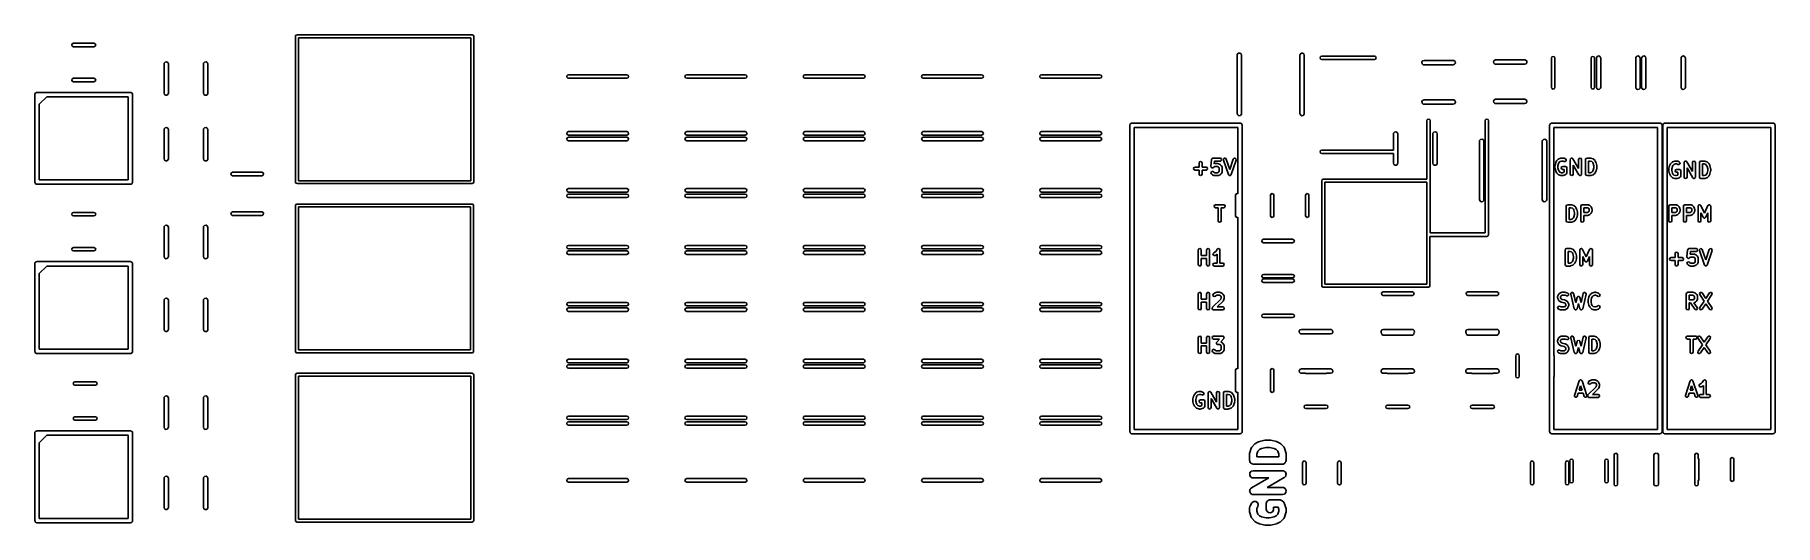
# Model space of a CAD drawing. Extents: x 2.89 to 5.23, y -3.92 to -3.25.
import ezdxf

# ---------------------------------------------------------------- set-up
doc = ezdxf.new("R2010")
doc.units = 0
doc.header["$MEASUREMENT"] = 0
doc.layers.add('BLACK', color=7, linetype='CONTINUOUS')

msp = doc.modelspace()

# ---------------------------------------------------------------- linework, layer by layer
at = {"layer": 'BLACK', "linetype": 'CONTINUOUS'}
for p, q in [((3.23839, -3.25591), (3.23896, -3.25451)), ((3.23839, -3.45276), (3.23839, -3.25591)), ((3.23896, -3.25451), (3.24035, -3.25394)), ((3.24035, -3.25394), (3.47657, -3.25394)), ((3.24232, -3.25787), (3.24232, -3.45079)), ((3.47461, -3.25787), (3.24232, -3.25787)), ((3.47461, -3.45079), (3.47461, -3.25787)), ((3.47657, -3.25394), (3.47797, -3.25451)), ((3.47797, -3.25451), (3.47854, -3.25591)), ((3.47854, -3.25591), (3.47854, -3.45276)), ((2.93661, -3.26772), (2.93731, -3.26605)), ((2.93731, -3.26939), (2.93661, -3.26772)), ((2.93731, -3.26605), (2.93898, -3.26535)), ((2.93898, -3.27008), (2.93731, -3.26939)), ((2.93898, -3.26535), (2.96654, -3.26535)), ((2.96654, -3.27008), (2.93898, -3.27008)), ((2.96654, -3.26535), (2.96821, -3.26605)), ((2.96821, -3.26939), (2.96654, -3.27008)), ((2.96821, -3.26605), (2.9689, -3.26772)), ((2.9689, -3.26772), (2.96821, -3.26939)), ((4.50787, -3.2815), (4.50805, -3.28049)), ((4.50787, -3.36024), (4.50787, -3.2815)), ((4.50805, -3.28049), (4.50935, -3.27894)), ((4.50935, -3.27894), (4.51134, -3.27859)), ((4.51134, -3.27859), (4.51309, -3.2796)), ((4.51309, -3.2796), (4.51378, -3.2815)), ((4.51378, -3.2815), (4.51378, -3.36024)), ((4.59252, -3.2815), (4.5927, -3.28049)), ((4.59252, -3.36024), (4.59252, -3.2815)), ((4.5927, -3.28049), (4.594, -3.27894)), ((4.594, -3.27894), (4.59599, -3.27859)), ((4.59599, -3.27859), (4.59773, -3.2796)), ((4.59773, -3.2796), (4.59843, -3.2815)), ((4.59843, -3.2815), (4.59843, -3.36024)), ((4.61969, -3.28504), (4.62038, -3.28337)), ((4.62038, -3.28671), (4.61969, -3.28504)), ((4.62038, -3.28337), (4.62205, -3.28268)), ((4.62205, -3.28268), (4.69291, -3.28268)), ((4.69291, -3.28268), (4.69458, -3.28337)), ((4.69458, -3.28337), (4.69528, -3.28504)), ((4.69528, -3.28504), (4.69458, -3.28671)), ((4.9315, -3.28543), (4.93219, -3.28376)), ((4.93219, -3.28376), (4.93386, -3.28307)), ((4.93386, -3.28307), (4.93553, -3.28376)), ((4.93553, -3.28376), (4.93622, -3.28543)), ((4.98504, -3.28543), (4.98573, -3.28376)), ((4.98573, -3.28376), (4.9874, -3.28307)), ((4.9874, -3.28307), (4.98907, -3.28376)), ((4.98907, -3.28376), (4.98976, -3.28543)), ((4.99213, -3.28543), (4.9923, -3.28442)), ((4.9923, -3.28442), (4.9936, -3.28288)), ((4.9936, -3.28288), (4.99559, -3.28253)), ((4.99559, -3.28253), (4.99734, -3.28354)), ((4.99734, -3.28354), (4.99803, -3.28543)), ((5.04528, -3.28543), (5.04545, -3.28442)), ((5.04545, -3.28442), (5.04675, -3.28288)), ((5.04675, -3.28288), (5.04874, -3.28253)), ((5.04874, -3.28253), (5.05049, -3.28354)), ((5.05049, -3.28354), (5.05118, -3.28543)), ((5.05315, -3.28543), (5.05333, -3.28442)), ((5.05333, -3.28442), (5.05463, -3.28288)), ((5.05463, -3.28288), (5.05662, -3.28253)), ((5.05662, -3.28253), (5.05836, -3.28354)), ((5.05836, -3.28354), (5.05906, -3.28543)), ((5.1063, -3.28543), (5.10648, -3.28442)), ((5.10648, -3.28442), (5.10778, -3.28288)), ((5.10778, -3.28288), (5.10976, -3.28253)), ((5.10976, -3.28253), (5.11151, -3.28354)), ((5.11151, -3.28354), (5.1122, -3.28543)), ((3.06102, -3.29331), (3.0612, -3.2923)), ((3.06102, -3.33268), (3.06102, -3.29331)), ((3.0612, -3.2923), (3.0625, -3.29075)), ((3.0625, -3.29075), (3.06449, -3.2904)), ((3.06449, -3.2904), (3.06624, -3.29141)), ((3.06624, -3.29141), (3.06693, -3.29331)), ((3.06693, -3.29331), (3.06693, -3.33268)), ((3.11417, -3.29331), (3.11435, -3.2923)), ((3.11417, -3.33268), (3.11417, -3.29331)), ((3.11435, -3.2923), (3.11565, -3.29075)), ((3.11565, -3.29075), (3.11764, -3.2904)), ((3.11764, -3.2904), (3.11939, -3.29141)), ((3.11939, -3.29141), (3.12008, -3.29331)), ((3.12008, -3.29331), (3.12008, -3.33268)), ((3.60463, -3.30857), (3.6063, -3.30787)), ((3.6063, -3.30787), (3.68504, -3.30787)), ((3.68504, -3.30787), (3.68671, -3.30857)), ((3.76408, -3.30857), (3.76575, -3.30787)), ((3.76575, -3.30787), (3.84449, -3.30787)), ((3.84449, -3.30787), (3.84616, -3.30857)), ((3.92353, -3.30857), (3.9252, -3.30787)), ((3.9252, -3.30787), (4.00394, -3.30787)), ((4.00394, -3.30787), (4.00561, -3.30857)), ((4.08298, -3.30857), (4.08465, -3.30787)), ((4.08465, -3.30787), (4.16339, -3.30787)), ((4.16339, -3.30787), (4.16506, -3.30857)), ((4.24242, -3.30857), (4.24409, -3.30787)), ((4.24409, -3.30787), (4.32283, -3.30787)), ((4.32283, -3.30787), (4.3245, -3.30857)), ((4.62205, -3.2874), (4.62038, -3.28671)), ((4.69291, -3.2874), (4.62205, -3.2874)), ((4.69458, -3.28671), (4.69291, -3.2874)), ((4.75693, -3.29102), (4.75794, -3.28927)), ((4.75729, -3.29301), (4.75693, -3.29102)), ((4.75883, -3.29431), (4.75729, -3.29301)), ((4.75794, -3.28927), (4.75984, -3.28858)), ((4.75984, -3.29449), (4.75883, -3.29431)), ((4.75984, -3.28858), (4.79921, -3.28858)), ((4.79921, -3.29449), (4.75984, -3.29449)), ((4.79921, -3.28858), (4.80022, -3.28876)), ((4.80111, -3.2938), (4.79921, -3.29449)), ((4.80022, -3.28876), (4.80177, -3.29006)), ((4.80212, -3.29205), (4.80111, -3.2938)), ((4.80177, -3.29006), (4.80212, -3.29205)), ((4.85339, -3.29024), (4.8544, -3.28849)), ((4.85374, -3.29222), (4.85339, -3.29024)), ((4.85529, -3.29352), (4.85374, -3.29222)), ((4.8544, -3.28849), (4.8563, -3.2878)), ((4.8563, -3.2937), (4.85529, -3.29352)), ((4.8563, -3.2878), (4.89567, -3.2878)), ((4.89567, -3.2937), (4.8563, -3.2937)), ((4.89567, -3.2878), (4.89668, -3.28797)), ((4.89757, -3.29301), (4.89567, -3.2937)), ((4.89668, -3.28797), (4.89823, -3.28927)), ((4.89858, -3.29126), (4.89757, -3.29301)), ((4.89823, -3.28927), (4.89858, -3.29126)), ((4.9315, -3.3248), (4.9315, -3.28543)), ((4.93622, -3.28543), (4.93622, -3.3248)), ((4.98504, -3.3248), (4.98504, -3.28543)), ((4.98976, -3.28543), (4.98976, -3.3248)), ((4.99213, -3.3248), (4.99213, -3.28543)), ((4.99803, -3.28543), (4.99803, -3.3248)), ((5.04528, -3.3248), (5.04528, -3.28543)), ((5.05118, -3.28543), (5.05118, -3.3248)), ((5.05315, -3.3248), (5.05315, -3.28543)), ((5.05906, -3.28543), (5.05906, -3.3248)), ((5.1063, -3.3248), (5.1063, -3.28543)), ((5.1122, -3.28543), (5.1122, -3.3248)), ((2.88829, -3.33209), (2.88904, -3.33196)), ((2.88904, -3.33196), (2.88976, -3.33169)), ((2.88976, -3.33169), (3.01575, -3.33169)), ((2.93661, -3.31496), (2.93731, -3.31329)), ((2.93731, -3.31663), (2.93661, -3.31496)), ((2.93731, -3.31329), (2.93898, -3.3126)), ((2.93898, -3.31732), (2.93731, -3.31663)), ((2.93898, -3.3126), (2.96654, -3.3126)), ((2.96654, -3.31732), (2.93898, -3.31732)), ((2.96654, -3.3126), (2.96821, -3.31329)), ((2.96821, -3.31663), (2.96654, -3.31732)), ((2.96821, -3.31329), (2.9689, -3.31496)), ((2.9689, -3.31496), (2.96821, -3.31663)), ((3.01575, -3.33169), (3.01613, -3.33176)), ((3.01613, -3.33176), (3.01626, -3.33174)), ((3.01626, -3.33174), (3.01637, -3.3318)), ((3.01637, -3.3318), (3.01676, -3.33187)), ((3.01676, -3.33187), (3.01735, -3.33236)), ((3.60394, -3.31024), (3.60463, -3.30857)), ((3.60463, -3.31191), (3.60394, -3.31024)), ((3.6063, -3.3126), (3.60463, -3.31191)), ((3.68504, -3.3126), (3.6063, -3.3126)), ((3.68671, -3.31191), (3.68504, -3.3126)), ((3.68671, -3.30857), (3.6874, -3.31024)), ((3.6874, -3.31024), (3.68671, -3.31191)), ((3.76339, -3.31024), (3.76408, -3.30857)), ((3.76408, -3.31191), (3.76339, -3.31024)), ((3.76575, -3.3126), (3.76408, -3.31191)), ((3.84449, -3.3126), (3.76575, -3.3126)), ((3.84616, -3.31191), (3.84449, -3.3126)), ((3.84616, -3.30857), (3.84685, -3.31024)), ((3.84685, -3.31024), (3.84616, -3.31191)), ((3.92283, -3.31024), (3.92353, -3.30857)), ((3.92353, -3.31191), (3.92283, -3.31024)), ((3.9252, -3.3126), (3.92353, -3.31191)), ((4.00394, -3.3126), (3.9252, -3.3126)), ((4.00561, -3.31191), (4.00394, -3.3126)), ((4.00561, -3.30857), (4.0063, -3.31024)), ((4.0063, -3.31024), (4.00561, -3.31191)), ((4.08228, -3.31024), (4.08298, -3.30857)), ((4.08298, -3.31191), (4.08228, -3.31024)), ((4.08465, -3.3126), (4.08298, -3.31191)), ((4.16339, -3.3126), (4.08465, -3.3126)), ((4.16506, -3.31191), (4.16339, -3.3126)), ((4.16506, -3.30857), (4.16575, -3.31024)), ((4.16575, -3.31024), (4.16506, -3.31191)), ((4.24173, -3.31024), (4.24242, -3.30857)), ((4.24242, -3.31191), (4.24173, -3.31024)), ((4.24409, -3.3126), (4.24242, -3.31191)), ((4.32283, -3.3126), (4.24409, -3.3126)), ((4.3245, -3.31191), (4.32283, -3.3126)), ((4.3245, -3.30857), (4.3252, -3.31024)), ((4.3252, -3.31024), (4.3245, -3.31191)), ((4.93219, -3.32647), (4.9315, -3.3248)), ((4.93386, -3.32717), (4.93219, -3.32647)), ((4.93553, -3.32647), (4.93386, -3.32717)), ((4.93622, -3.3248), (4.93553, -3.32647)), ((4.98573, -3.32647), (4.98504, -3.3248)), ((4.9874, -3.32717), (4.98573, -3.32647)), ((4.98907, -3.32647), (4.9874, -3.32717)), ((4.98976, -3.3248), (4.98907, -3.32647)), ((4.99282, -3.3267), (4.99213, -3.3248)), ((4.99457, -3.32771), (4.99282, -3.3267)), ((4.99656, -3.32736), (4.99457, -3.32771)), ((4.99785, -3.32581), (4.99656, -3.32736)), ((4.99803, -3.3248), (4.99785, -3.32581)), ((5.04597, -3.3267), (5.04528, -3.3248)), ((5.04772, -3.32771), (5.04597, -3.3267)), ((5.0497, -3.32736), (5.04772, -3.32771)), ((5.051, -3.32581), (5.0497, -3.32736)), ((5.05118, -3.3248), (5.051, -3.32581)), ((5.05384, -3.3267), (5.05315, -3.3248)), ((5.05559, -3.32771), (5.05384, -3.3267)), ((5.05758, -3.32736), (5.05559, -3.32771)), ((5.05888, -3.32581), (5.05758, -3.32736)), ((5.05906, -3.3248), (5.05888, -3.32581)), ((5.10699, -3.3267), (5.1063, -3.3248)), ((5.10874, -3.32771), (5.10699, -3.3267)), ((5.11073, -3.32736), (5.10874, -3.32771)), ((5.11203, -3.32581), (5.11073, -3.32736)), ((5.1122, -3.3248), (5.11203, -3.32581)), ((2.88681, -3.33465), (2.88688, -3.33426)), ((2.88681, -3.45276), (2.88681, -3.33465)), ((2.88686, -3.33413), (2.88692, -3.33402)), ((2.88688, -3.33426), (2.88686, -3.33413)), ((2.88692, -3.33402), (2.88699, -3.33364)), ((2.88699, -3.33364), (2.88748, -3.33305)), ((2.88748, -3.33305), (2.88787, -3.33238)), ((2.88787, -3.33238), (2.88812, -3.33229)), ((2.88812, -3.33229), (2.88829, -3.33209)), ((2.9028, -3.3376), (2.89272, -3.34768)), ((2.89272, -3.34768), (2.89272, -3.4498)), ((3.0128, -3.3376), (2.9028, -3.3376)), ((3.0128, -3.4498), (3.0128, -3.3376)), ((3.01735, -3.33236), (3.01801, -3.33275)), ((3.01801, -3.33275), (3.0181, -3.333)), ((3.0181, -3.333), (3.01831, -3.33317)), ((3.01831, -3.33317), (3.01844, -3.33392)), ((3.01844, -3.33392), (3.0187, -3.33465)), ((3.0187, -3.33465), (3.0187, -3.45276)), ((3.06171, -3.33458), (3.06102, -3.33268)), ((3.06346, -3.33559), (3.06171, -3.33458)), ((3.06545, -3.33523), (3.06346, -3.33559)), ((3.06675, -3.33369), (3.06545, -3.33523)), ((3.06693, -3.33268), (3.06675, -3.33369)), ((3.11486, -3.33458), (3.11417, -3.33268)), ((3.11661, -3.33559), (3.11486, -3.33458)), ((3.1186, -3.33523), (3.11661, -3.33559)), ((3.1199, -3.33369), (3.1186, -3.33523)), ((3.12008, -3.33268), (3.1199, -3.33369)), ((4.75693, -3.34417), (4.75794, -3.34242)), ((4.75729, -3.34616), (4.75693, -3.34417)), ((4.75883, -3.34746), (4.75729, -3.34616)), ((4.75794, -3.34242), (4.75984, -3.34173)), ((4.75984, -3.34764), (4.75883, -3.34746)), ((4.75984, -3.34173), (4.79921, -3.34173)), ((4.79921, -3.34764), (4.75984, -3.34764)), ((4.79921, -3.34173), (4.80022, -3.34191)), ((4.80111, -3.34695), (4.79921, -3.34764)), ((4.80022, -3.34191), (4.80177, -3.34321)), ((4.80212, -3.3452), (4.80111, -3.34695)), ((4.80177, -3.34321), (4.80212, -3.3452)), ((4.85339, -3.34338), (4.8544, -3.34164)), ((4.85374, -3.34537), (4.85339, -3.34338)), ((4.85529, -3.34667), (4.85374, -3.34537)), ((4.8544, -3.34164), (4.8563, -3.34094)), ((4.8563, -3.34685), (4.85529, -3.34667)), ((4.8563, -3.34094), (4.89567, -3.34094)), ((4.89567, -3.34685), (4.8563, -3.34685)), ((4.89567, -3.34094), (4.89668, -3.34112)), ((4.89757, -3.34616), (4.89567, -3.34685)), ((4.89668, -3.34112), (4.89823, -3.34242)), ((4.89858, -3.34441), (4.89757, -3.34616)), ((4.89823, -3.34242), (4.89858, -3.34441)), ((4.36319, -3.37598), (4.36326, -3.3756)), ((4.36319, -3.78937), (4.36319, -3.37598)), ((4.36323, -3.37547), (4.3633, -3.37536)), ((4.36326, -3.3756), (4.36323, -3.37547)), ((4.3633, -3.37536), (4.36337, -3.37497)), ((4.36337, -3.37497), (4.36386, -3.37439)), ((4.36386, -3.37439), (4.36424, -3.37372)), ((4.36424, -3.37372), (4.36449, -3.37363)), ((4.36449, -3.37363), (4.36467, -3.37343)), ((4.36467, -3.37343), (4.36542, -3.37329)), ((4.36542, -3.37329), (4.36614, -3.37303)), ((4.36614, -3.37303), (4.51181, -3.37303)), ((4.50856, -3.36213), (4.50787, -3.36024)), ((4.51031, -3.36314), (4.50856, -3.36213)), ((4.5123, -3.36279), (4.51031, -3.36314)), ((4.51181, -3.37303), (4.51219, -3.3731)), ((4.51219, -3.3731), (4.51232, -3.37308)), ((4.5136, -3.36125), (4.5123, -3.36279)), ((4.51232, -3.37308), (4.51244, -3.37314)), ((4.51244, -3.37314), (4.51282, -3.37321)), ((4.51282, -3.37321), (4.51341, -3.3737)), ((4.51341, -3.3737), (4.51407, -3.37409)), ((4.51378, -3.36024), (4.5136, -3.36125)), ((4.51407, -3.37409), (4.51416, -3.37434)), ((4.51416, -3.37434), (4.51437, -3.37451)), ((4.51437, -3.37451), (4.5145, -3.37526)), ((4.5145, -3.37526), (4.51476, -3.37598)), ((4.51476, -3.37598), (4.51476, -3.78937)), ((4.59321, -3.36213), (4.59252, -3.36024)), ((4.59496, -3.36314), (4.59321, -3.36213)), ((4.59695, -3.36279), (4.59496, -3.36314)), ((4.59825, -3.36125), (4.59695, -3.36279)), ((4.59843, -3.36024), (4.59825, -3.36125)), ((4.76339, -3.37008), (4.76408, -3.36841)), ((4.76339, -3.44882), (4.76339, -3.37008)), ((4.76408, -3.36841), (4.76575, -3.36772)), ((4.76575, -3.36772), (4.76742, -3.36841)), ((4.76742, -3.36841), (4.76811, -3.37008)), ((4.76811, -3.37008), (4.76811, -3.52126)), ((4.84213, -3.37008), (4.84282, -3.36841)), ((4.84213, -3.52126), (4.84213, -3.37008)), ((4.84282, -3.36841), (4.84449, -3.36772)), ((4.84449, -3.36772), (4.84616, -3.36841)), ((4.84616, -3.36841), (4.84685, -3.37008)), ((4.84685, -3.37008), (4.84685, -3.52362)), ((4.92913, -3.37598), (4.9292, -3.3756)), ((4.92913, -3.78937), (4.92913, -3.37598)), ((4.92918, -3.37547), (4.92924, -3.37536)), ((4.9292, -3.3756), (4.92918, -3.37547)), ((4.92924, -3.37536), (4.92931, -3.37497)), ((4.92931, -3.37497), (4.92981, -3.37439)), ((4.92981, -3.37439), (4.93019, -3.37372)), ((4.93019, -3.37372), (4.93044, -3.37363)), ((4.93044, -3.37363), (4.93061, -3.37343)), ((4.93061, -3.37343), (4.93137, -3.37329)), ((4.93137, -3.37329), (4.93209, -3.37303)), ((4.93209, -3.37303), (5.07776, -3.37303)), ((5.07776, -3.37303), (5.07814, -3.3731)), ((5.07814, -3.3731), (5.07827, -3.37308)), ((5.07827, -3.37308), (5.07838, -3.37314)), ((5.07838, -3.37314), (5.07877, -3.37321)), ((5.07877, -3.37321), (5.07935, -3.3737)), ((5.07935, -3.3737), (5.08002, -3.37409)), ((5.08002, -3.37409), (5.08011, -3.37434)), ((5.08011, -3.37434), (5.08031, -3.37451)), ((5.08031, -3.37451), (5.08045, -3.37526)), ((5.08045, -3.37526), (5.08071, -3.37598)), ((5.08071, -3.37598), (5.08071, -3.78937)), ((5.08169, -3.37598), (5.08176, -3.3756)), ((5.08169, -3.78937), (5.08169, -3.37598)), ((5.08174, -3.37547), (5.0818, -3.37536)), ((5.08176, -3.3756), (5.08174, -3.37547)), ((5.0818, -3.37536), (5.08187, -3.37497)), ((5.08187, -3.37497), (5.08236, -3.37439)), ((5.08236, -3.37439), (5.08275, -3.37372)), ((5.08275, -3.37372), (5.083, -3.37363)), ((5.083, -3.37363), (5.08317, -3.37343)), ((5.08317, -3.37343), (5.08392, -3.37329)), ((5.08392, -3.37329), (5.08465, -3.37303)), ((5.08465, -3.37303), (5.23031, -3.37303)), ((5.23031, -3.37303), (5.2307, -3.3731)), ((5.2307, -3.3731), (5.23083, -3.37308)), ((5.23083, -3.37308), (5.23094, -3.37314)), ((5.23094, -3.37314), (5.23132, -3.37321)), ((5.23132, -3.37321), (5.23191, -3.3737)), ((5.23191, -3.3737), (5.23258, -3.37409)), ((5.23258, -3.37409), (5.23267, -3.37434)), ((5.23267, -3.37434), (5.23287, -3.37451)), ((5.23287, -3.37451), (5.23301, -3.37526)), ((5.23301, -3.37526), (5.23327, -3.37598)), ((5.23327, -3.37598), (5.23327, -3.78937)), ((3.06102, -3.38189), (3.0612, -3.38088)), ((3.06102, -3.42126), (3.06102, -3.38189)), ((3.0612, -3.38088), (3.0625, -3.37933)), ((3.0625, -3.37933), (3.06449, -3.37898)), ((3.06449, -3.37898), (3.06624, -3.37999)), ((3.06624, -3.37999), (3.06693, -3.38189)), ((3.06693, -3.38189), (3.06693, -3.42126)), ((3.11417, -3.38189), (3.11435, -3.38088)), ((3.11417, -3.42126), (3.11417, -3.38189)), ((3.11435, -3.38088), (3.11565, -3.37933)), ((3.11565, -3.37933), (3.11764, -3.37898)), ((3.11764, -3.37898), (3.11939, -3.37999)), ((3.11939, -3.37999), (3.12008, -3.38189)), ((3.12008, -3.38189), (3.12008, -3.42126)), ((3.60394, -3.38701), (3.60463, -3.38534)), ((3.60463, -3.38868), (3.60394, -3.38701)), ((3.60394, -3.39449), (3.60463, -3.39282)), ((3.60463, -3.39616), (3.60394, -3.39449)), ((3.60463, -3.38534), (3.6063, -3.38465)), ((3.6063, -3.38937), (3.60463, -3.38868)), ((3.60463, -3.39282), (3.6063, -3.39213)), ((3.6063, -3.39685), (3.60463, -3.39616)), ((3.6063, -3.38465), (3.68504, -3.38465)), ((3.68504, -3.38937), (3.6063, -3.38937)), ((3.6063, -3.39213), (3.68504, -3.39213)), ((3.68504, -3.39685), (3.6063, -3.39685)), ((3.68504, -3.38465), (3.68671, -3.38534)), ((3.68671, -3.38868), (3.68504, -3.38937)), ((3.68504, -3.39213), (3.68671, -3.39282)), ((3.68671, -3.39616), (3.68504, -3.39685)), ((3.68671, -3.38534), (3.6874, -3.38701)), ((3.6874, -3.38701), (3.68671, -3.38868)), ((3.68671, -3.39282), (3.6874, -3.39449)), ((3.6874, -3.39449), (3.68671, -3.39616)), ((3.76339, -3.38701), (3.76408, -3.38534)), ((3.76408, -3.38868), (3.76339, -3.38701)), ((3.76339, -3.39449), (3.76408, -3.39282)), ((3.76408, -3.39616), (3.76339, -3.39449)), ((3.76408, -3.38534), (3.76575, -3.38465)), ((3.76575, -3.38937), (3.76408, -3.38868)), ((3.76408, -3.39282), (3.76575, -3.39213)), ((3.76575, -3.39685), (3.76408, -3.39616)), ((3.76575, -3.38465), (3.84449, -3.38465)), ((3.84449, -3.38937), (3.76575, -3.38937)), ((3.76575, -3.39213), (3.84449, -3.39213)), ((3.84449, -3.39685), (3.76575, -3.39685)), ((3.84449, -3.38465), (3.84616, -3.38534)), ((3.84616, -3.38868), (3.84449, -3.38937)), ((3.84449, -3.39213), (3.84616, -3.39282)), ((3.84616, -3.39616), (3.84449, -3.39685)), ((3.84616, -3.38534), (3.84685, -3.38701)), ((3.84685, -3.38701), (3.84616, -3.38868)), ((3.84616, -3.39282), (3.84685, -3.39449)), ((3.84685, -3.39449), (3.84616, -3.39616)), ((3.92283, -3.38701), (3.92353, -3.38534)), ((3.92353, -3.38868), (3.92283, -3.38701)), ((3.92283, -3.39449), (3.92353, -3.39282)), ((3.92353, -3.39616), (3.92283, -3.39449)), ((3.92353, -3.38534), (3.9252, -3.38465)), ((3.9252, -3.38937), (3.92353, -3.38868)), ((3.92353, -3.39282), (3.9252, -3.39213)), ((3.9252, -3.39685), (3.92353, -3.39616)), ((3.9252, -3.38465), (4.00394, -3.38465)), ((4.00394, -3.38937), (3.9252, -3.38937)), ((3.9252, -3.39213), (4.00394, -3.39213)), ((4.00394, -3.39685), (3.9252, -3.39685)), ((4.00394, -3.38465), (4.00561, -3.38534)), ((4.00561, -3.38868), (4.00394, -3.38937)), ((4.00394, -3.39213), (4.00561, -3.39282)), ((4.00561, -3.39616), (4.00394, -3.39685)), ((4.00561, -3.38534), (4.0063, -3.38701)), ((4.0063, -3.38701), (4.00561, -3.38868)), ((4.00561, -3.39282), (4.0063, -3.39449)), ((4.0063, -3.39449), (4.00561, -3.39616)), ((4.08228, -3.38701), (4.08298, -3.38534)), ((4.08298, -3.38868), (4.08228, -3.38701)), ((4.08228, -3.39449), (4.08298, -3.39282)), ((4.08298, -3.39616), (4.08228, -3.39449)), ((4.08298, -3.38534), (4.08465, -3.38465)), ((4.08465, -3.38937), (4.08298, -3.38868)), ((4.08298, -3.39282), (4.08465, -3.39213)), ((4.08465, -3.39685), (4.08298, -3.39616)), ((4.08465, -3.38465), (4.16339, -3.38465)), ((4.16339, -3.38937), (4.08465, -3.38937)), ((4.08465, -3.39213), (4.16339, -3.39213)), ((4.16339, -3.39685), (4.08465, -3.39685)), ((4.16339, -3.38465), (4.16506, -3.38534)), ((4.16506, -3.38868), (4.16339, -3.38937)), ((4.16339, -3.39213), (4.16506, -3.39282)), ((4.16506, -3.39616), (4.16339, -3.39685)), ((4.16506, -3.38534), (4.16575, -3.38701)), ((4.16575, -3.38701), (4.16506, -3.38868)), ((4.16506, -3.39282), (4.16575, -3.39449)), ((4.16575, -3.39449), (4.16506, -3.39616)), ((4.24173, -3.38701), (4.24242, -3.38534)), ((4.24242, -3.38868), (4.24173, -3.38701)), ((4.24173, -3.39449), (4.24242, -3.39282)), ((4.24242, -3.39616), (4.24173, -3.39449)), ((4.24242, -3.38534), (4.24409, -3.38465)), ((4.24409, -3.38937), (4.24242, -3.38868)), ((4.24242, -3.39282), (4.24409, -3.39213)), ((4.24409, -3.39685), (4.24242, -3.39616)), ((4.24409, -3.38465), (4.32283, -3.38465)), ((4.32283, -3.38937), (4.24409, -3.38937)), ((4.24409, -3.39213), (4.32283, -3.39213)), ((4.32283, -3.39685), (4.24409, -3.39685)), ((4.32283, -3.38465), (4.3245, -3.38534)), ((4.3245, -3.38868), (4.32283, -3.38937)), ((4.32283, -3.39213), (4.3245, -3.39282)), ((4.3245, -3.39616), (4.32283, -3.39685)), ((4.3245, -3.38534), (4.3252, -3.38701)), ((4.3252, -3.38701), (4.3245, -3.38868)), ((4.3245, -3.39282), (4.3252, -3.39449)), ((4.3252, -3.39449), (4.3245, -3.39616)), ((4.36909, -3.37894), (4.36909, -3.78642)), ((4.50886, -3.37894), (4.36909, -3.37894)), ((4.50886, -3.46852), (4.50886, -3.37894)), ((4.7185, -3.3878), (4.71868, -3.38679)), ((4.7185, -3.40945), (4.7185, -3.3878)), ((4.71868, -3.38679), (4.71998, -3.38524)), ((4.71998, -3.38524), (4.72197, -3.38489)), ((4.72197, -3.38489), (4.72372, -3.3859)), ((4.72372, -3.3859), (4.72441, -3.3878)), ((4.72441, -3.3878), (4.72441, -3.42717)), ((4.77165, -3.3878), (4.77183, -3.38679)), ((4.77165, -3.42717), (4.77165, -3.3878)), ((4.77183, -3.38679), (4.77313, -3.38524)), ((4.77313, -3.38524), (4.77512, -3.38489)), ((4.77512, -3.38489), (4.77687, -3.3859)), ((4.77687, -3.3859), (4.77756, -3.3878)), ((4.77756, -3.3878), (4.77756, -3.42717)), ((4.83465, -3.39764), (4.83482, -3.39663)), ((4.83465, -3.47638), (4.83465, -3.39764)), ((4.83482, -3.39663), (4.83612, -3.39508)), ((4.83612, -3.39508), (4.83811, -3.39473)), ((4.83811, -3.39473), (4.83986, -3.39574)), ((4.83986, -3.39574), (4.84055, -3.39764)), ((4.84055, -3.39764), (4.84055, -3.47638)), ((4.91929, -3.39764), (4.91947, -3.39663)), ((4.91929, -3.47638), (4.91929, -3.39764)), ((4.91947, -3.39663), (4.92077, -3.39508)), ((4.92077, -3.39508), (4.92276, -3.39473)), ((4.92276, -3.39473), (4.92451, -3.39574)), ((4.92451, -3.39574), (4.9252, -3.39764)), ((4.9252, -3.39764), (4.9252, -3.47638)), ((4.93504, -3.37894), (4.93504, -3.68606)), ((5.0748, -3.37894), (4.93504, -3.37894)), ((5.0748, -3.78642), (5.0748, -3.37894)), ((5.0876, -3.37894), (5.0876, -3.78642)), ((5.22736, -3.37894), (5.0876, -3.37894)), ((5.22736, -3.78642), (5.22736, -3.37894)), ((3.06171, -3.42316), (3.06102, -3.42126)), ((3.06346, -3.42417), (3.06171, -3.42316)), ((3.06545, -3.42382), (3.06346, -3.42417)), ((3.06675, -3.42227), (3.06545, -3.42382)), ((3.06693, -3.42126), (3.06675, -3.42227)), ((3.11486, -3.42316), (3.11417, -3.42126)), ((3.11661, -3.42417), (3.11486, -3.42316)), ((3.1186, -3.42382), (3.11661, -3.42417)), ((3.1199, -3.42227), (3.1186, -3.42382)), ((3.12008, -3.42126), (3.1199, -3.42227)), ((4.4566, -3.42698), (4.45718, -3.42559)), ((4.45718, -3.42559), (4.45857, -3.42501)), ((4.45857, -3.42501), (4.45996, -3.42559)), ((4.45996, -3.42559), (4.46054, -3.42698)), ((4.47254, -3.43147), (4.47348, -3.4221)), ((4.47348, -3.4221), (4.4738, -3.42151)), ((4.4738, -3.42151), (4.47405, -3.4209)), ((4.47405, -3.4209), (4.47414, -3.42086)), ((4.47414, -3.42086), (4.47419, -3.42077)), ((4.47419, -3.42077), (4.47483, -3.42058)), ((4.47483, -3.42058), (4.47544, -3.42032)), ((4.47544, -3.42032), (4.48481, -3.42032)), ((4.47722, -3.42426), (4.47685, -3.428)), ((4.48481, -3.42426), (4.47722, -3.42426)), ((4.48481, -3.42032), (4.48621, -3.4209)), ((4.48621, -3.42368), (4.48481, -3.42426)), ((4.48621, -3.4209), (4.48678, -3.42229)), ((4.48678, -3.42229), (4.48621, -3.42368)), ((4.48951, -3.42291), (4.48962, -3.42141)), ((4.49607, -3.4426), (4.48951, -3.42291)), ((4.48962, -3.42141), (4.49075, -3.42042)), ((4.49075, -3.42042), (4.49226, -3.42053)), ((4.49226, -3.42053), (4.49324, -3.42167)), ((4.49324, -3.42167), (4.49794, -3.43575)), ((4.49794, -3.43575), (4.50263, -3.42167)), ((4.50637, -3.42291), (4.49981, -3.4426)), ((4.50263, -3.42167), (4.50362, -3.42053)), ((4.50362, -3.42053), (4.50512, -3.42042)), ((4.50512, -3.42042), (4.50626, -3.42141)), ((4.50626, -3.42141), (4.50637, -3.42291)), ((4.61969, -3.41181), (4.62038, -3.41014)), ((4.62038, -3.41348), (4.61969, -3.41181)), ((4.62038, -3.41014), (4.62205, -3.40945)), ((4.62205, -3.41417), (4.62038, -3.41348)), ((4.62205, -3.40945), (4.7185, -3.40945)), ((4.7185, -3.41417), (4.62205, -3.41417)), ((4.7185, -3.42717), (4.7185, -3.41417)), ((4.9375, -3.4261), (4.93843, -3.42422)), ((4.93843, -3.42422), (4.93868, -3.42401)), ((4.93868, -3.42401), (4.9388, -3.42371)), ((4.9388, -3.42371), (4.94068, -3.42184)), ((4.94068, -3.42184), (4.9411, -3.42166)), ((4.9411, -3.42166), (4.94145, -3.42136)), ((4.94145, -3.42136), (4.94426, -3.42042)), ((4.94313, -3.42495), (4.94181, -3.42627)), ((4.9452, -3.42426), (4.94313, -3.42495)), ((4.94426, -3.42042), (4.94458, -3.42045)), ((4.94458, -3.42045), (4.94488, -3.42032)), ((4.94488, -3.42032), (4.94769, -3.42032)), ((4.94723, -3.42426), (4.9452, -3.42426)), ((4.94869, -3.42499), (4.94723, -3.42426)), ((4.94769, -3.42032), (4.94812, -3.4205)), ((4.94812, -3.4205), (4.94857, -3.42053)), ((4.94857, -3.42053), (4.95045, -3.42147)), ((4.95019, -3.4251), (4.94869, -3.42499)), ((4.95133, -3.42411), (4.95019, -3.4251)), ((4.95045, -3.42147), (4.95144, -3.42261)), ((4.95144, -3.42261), (4.95133, -3.42411)), ((4.95697, -3.42229), (4.95708, -3.42204)), ((4.95697, -3.44198), (4.95697, -3.42229)), ((4.95704, -3.42177), (4.95736, -3.42137)), ((4.95708, -3.42204), (4.95704, -3.42177)), ((4.95736, -3.42137), (4.95755, -3.4209)), ((4.95755, -3.4209), (4.9578, -3.4208)), ((4.9578, -3.4208), (4.95797, -3.42058)), ((4.95797, -3.42058), (4.95847, -3.42052)), ((4.95847, -3.42052), (4.95894, -3.42032)), ((4.95894, -3.42032), (4.95919, -3.42043)), ((4.95919, -3.42043), (4.95946, -3.42039)), ((4.95946, -3.42039), (4.95986, -3.4207)), ((4.95986, -3.4207), (4.96033, -3.4209)), ((4.96033, -3.4209), (4.96044, -3.42115)), ((4.96044, -3.42115), (4.96065, -3.42131)), ((4.96065, -3.42131), (4.96822, -3.43456)), ((4.96822, -3.42229), (4.9688, -3.4209)), ((4.96822, -3.43456), (4.96822, -3.42229)), ((4.9688, -3.4209), (4.97019, -3.42032)), ((4.97019, -3.42032), (4.97158, -3.4209)), ((4.97158, -3.4209), (4.97216, -3.42229)), ((4.97216, -3.42229), (4.97216, -3.44198)), ((4.9776, -3.42229), (4.97817, -3.4209)), ((4.9776, -3.44198), (4.9776, -3.42229)), ((4.97817, -3.4209), (4.97957, -3.42032)), ((4.97957, -3.42032), (4.98425, -3.42032)), ((4.98153, -3.42426), (4.98153, -3.44001)), ((4.98393, -3.42426), (4.98153, -3.42426)), ((4.986, -3.42495), (4.98393, -3.42426)), ((4.98425, -3.42032), (4.98455, -3.42045)), ((4.98455, -3.42045), (4.98487, -3.42042)), ((4.98487, -3.42042), (4.98769, -3.42136)), ((4.98732, -3.42627), (4.986, -3.42495)), ((4.98769, -3.42136), (4.98803, -3.42166)), ((4.98803, -3.42166), (4.98846, -3.42184)), ((4.98846, -3.42184), (4.99033, -3.42371)), ((4.99033, -3.42371), (4.99045, -3.42401)), ((4.99045, -3.42401), (4.9907, -3.42422)), ((4.9907, -3.42422), (4.99164, -3.4261)), ((5.09235, -3.42765), (5.09422, -3.42577)), ((5.09422, -3.42577), (5.09464, -3.4256)), ((5.09464, -3.4256), (5.09499, -3.4253)), ((5.09499, -3.4253), (5.0978, -3.42436)), ((5.0978, -3.42436), (5.09813, -3.42438)), ((5.09813, -3.42438), (5.09843, -3.42426)), ((5.09843, -3.42426), (5.10124, -3.42426)), ((5.10124, -3.42426), (5.10166, -3.42443)), ((5.10166, -3.42443), (5.10212, -3.42447)), ((5.10212, -3.42447), (5.10399, -3.4254)), ((5.10399, -3.4254), (5.10498, -3.42654)), ((5.11059, -3.42571), (5.1109, -3.42531)), ((5.11062, -3.42598), (5.11059, -3.42571)), ((5.1109, -3.42531), (5.11109, -3.42484)), ((5.11109, -3.42484), (5.11134, -3.42473)), ((5.11134, -3.42473), (5.11151, -3.42452)), ((5.11151, -3.42452), (5.11201, -3.42445)), ((5.11201, -3.42445), (5.11249, -3.42426)), ((5.11249, -3.42426), (5.11274, -3.42436)), ((5.11274, -3.42436), (5.113, -3.42433)), ((5.113, -3.42433), (5.11341, -3.42464)), ((5.11341, -3.42464), (5.11388, -3.42484)), ((5.11388, -3.42484), (5.11398, -3.42509)), ((5.11398, -3.42509), (5.1142, -3.42525)), ((5.1142, -3.42525), (5.12177, -3.4385)), ((5.12177, -3.42623), (5.12234, -3.42484)), ((5.12234, -3.42484), (5.12373, -3.42426)), ((5.12373, -3.42426), (5.12513, -3.42484)), ((5.12513, -3.42484), (5.1257, -3.42623)), ((5.13114, -3.42623), (5.13172, -3.42484)), ((5.13172, -3.42484), (5.13311, -3.42426)), ((5.13311, -3.42426), (5.1378, -3.42426)), ((5.1378, -3.42426), (5.13809, -3.42438)), ((5.13809, -3.42438), (5.13842, -3.42436)), ((5.13842, -3.42436), (5.14123, -3.4253)), ((5.14123, -3.4253), (5.14158, -3.4256)), ((5.14158, -3.4256), (5.142, -3.42577)), ((5.142, -3.42577), (5.14387, -3.42765)), ((3.15118, -3.44173), (3.15187, -3.44006)), ((3.15187, -3.4434), (3.15118, -3.44173)), ((3.15187, -3.44006), (3.15354, -3.43937)), ((3.15354, -3.44409), (3.15187, -3.4434)), ((3.15354, -3.43937), (3.19291, -3.43937)), ((3.19291, -3.44409), (3.15354, -3.44409)), ((3.19291, -3.43937), (3.19458, -3.44006)), ((3.19458, -3.4434), (3.19291, -3.44409)), ((3.19458, -3.44006), (3.19528, -3.44173)), ((3.19528, -3.44173), (3.19458, -3.4434)), ((4.4491, -3.43448), (4.44968, -3.43308)), ((4.44968, -3.43587), (4.4491, -3.43448)), ((4.44968, -3.43308), (4.45107, -3.43251)), ((4.45107, -3.43645), (4.44968, -3.43587)), ((4.45107, -3.43251), (4.4566, -3.43251)), ((4.4566, -3.43645), (4.45107, -3.43645)), ((4.4566, -3.43251), (4.4566, -3.42698)), ((4.4566, -3.44198), (4.4566, -3.43645)), ((4.45718, -3.44337), (4.4566, -3.44198)), ((4.45857, -3.44394), (4.45718, -3.44337)), ((4.45996, -3.44337), (4.45857, -3.44394)), ((4.46054, -3.44198), (4.45996, -3.44337)), ((4.46054, -3.42698), (4.46054, -3.43251)), ((4.46054, -3.43251), (4.46607, -3.43251)), ((4.46607, -3.43645), (4.46054, -3.43645)), ((4.46054, -3.43645), (4.46054, -3.44198)), ((4.46607, -3.43251), (4.46746, -3.43308)), ((4.46746, -3.43587), (4.46607, -3.43645)), ((4.46746, -3.43308), (4.46804, -3.43448)), ((4.46804, -3.43448), (4.46746, -3.43587)), ((4.47253, -3.43166), (4.47257, -3.43157)), ((4.47279, -3.43228), (4.47253, -3.43166)), ((4.47253, -3.4401), (4.47311, -3.43871)), ((4.47311, -3.44149), (4.47253, -3.4401)), ((4.47257, -3.43157), (4.47254, -3.43147)), ((4.47298, -3.43291), (4.47279, -3.43228)), ((4.47307, -3.43296), (4.47298, -3.43291)), ((4.47311, -3.43306), (4.47307, -3.43296)), ((4.47372, -3.43331), (4.47311, -3.43306)), ((4.47311, -3.43871), (4.4745, -3.43813)), ((4.47405, -3.44243), (4.47311, -3.44149)), ((4.47431, -3.43362), (4.47372, -3.43331)), ((4.47435, -3.44255), (4.47405, -3.44243)), ((4.47441, -3.43359), (4.47431, -3.43362)), ((4.47456, -3.4428), (4.47435, -3.44255)), ((4.4745, -3.43363), (4.47441, -3.43359)), ((4.47512, -3.43338), (4.4745, -3.43363)), ((4.4745, -3.43813), (4.4759, -3.43871)), ((4.47643, -3.44374), (4.47456, -3.4428)), ((4.47575, -3.43319), (4.47512, -3.43338)), ((4.4758, -3.4331), (4.47575, -3.43319)), ((4.4759, -3.43306), (4.4758, -3.4331)), ((4.47661, -3.43235), (4.4759, -3.43306)), ((4.4759, -3.43871), (4.47661, -3.43942)), ((4.47689, -3.44377), (4.47643, -3.44374)), ((4.47778, -3.43176), (4.47661, -3.43235)), ((4.47661, -3.43942), (4.47778, -3.44001)), ((4.47685, -3.428), (4.47689, -3.428)), ((4.47689, -3.428), (4.47732, -3.42782)), ((4.47732, -3.44394), (4.47689, -3.44377)), ((4.47732, -3.42782), (4.482, -3.42782)), ((4.482, -3.44394), (4.47732, -3.44394)), ((4.48154, -3.43176), (4.47778, -3.43176)), ((4.47778, -3.44001), (4.48154, -3.44001)), ((4.48271, -3.43235), (4.48154, -3.43176)), ((4.48154, -3.44001), (4.48271, -3.43942)), ((4.482, -3.42782), (4.48243, -3.428)), ((4.48243, -3.44377), (4.482, -3.44394)), ((4.48243, -3.428), (4.48288, -3.42803)), ((4.48288, -3.44374), (4.48243, -3.44377)), ((4.4832, -3.43283), (4.48271, -3.43235)), ((4.48271, -3.43942), (4.4832, -3.43894)), ((4.48288, -3.42803), (4.48476, -3.42897)), ((4.48476, -3.4428), (4.48288, -3.44374)), ((4.48378, -3.434), (4.4832, -3.43283)), ((4.4832, -3.43894), (4.48378, -3.43776)), ((4.48378, -3.43776), (4.48378, -3.434)), ((4.48476, -3.42897), (4.48497, -3.42921)), ((4.48497, -3.44255), (4.48476, -3.4428)), ((4.48497, -3.42921), (4.48527, -3.42934)), ((4.48527, -3.44243), (4.48497, -3.44255)), ((4.48527, -3.42934), (4.48621, -3.43027)), ((4.48621, -3.44149), (4.48527, -3.44243)), ((4.48621, -3.43027), (4.48633, -3.43057)), ((4.48633, -3.44119), (4.48621, -3.44149)), ((4.48633, -3.43057), (4.48658, -3.43078)), ((4.48658, -3.44098), (4.48633, -3.44119)), ((4.48658, -3.43078), (4.48751, -3.43266)), ((4.48751, -3.43911), (4.48658, -3.44098)), ((4.48751, -3.43266), (4.48754, -3.43312)), ((4.48754, -3.43865), (4.48751, -3.43911)), ((4.48754, -3.43312), (4.48772, -3.43354)), ((4.48772, -3.43823), (4.48754, -3.43865)), ((4.48772, -3.43354), (4.48772, -3.43823)), ((4.49617, -3.44271), (4.49607, -3.4426)), ((4.49618, -3.44286), (4.49617, -3.44271)), ((4.49665, -3.44327), (4.49618, -3.44286)), ((4.49706, -3.44374), (4.49665, -3.44327)), ((4.4972, -3.44375), (4.49706, -3.44374)), ((4.49732, -3.44384), (4.4972, -3.44375)), ((4.49794, -3.4438), (4.49732, -3.44384)), ((4.49856, -3.44384), (4.49794, -3.4438)), ((4.49867, -3.44375), (4.49856, -3.44384)), ((4.49882, -3.44374), (4.49867, -3.44375)), ((4.49923, -3.44327), (4.49882, -3.44374)), ((4.4997, -3.44286), (4.49923, -3.44327)), ((4.49971, -3.44271), (4.4997, -3.44286)), ((4.49981, -3.4426), (4.49971, -3.44271)), ((4.62262, -3.4494), (4.62402, -3.44882)), ((4.62402, -3.44882), (4.76339, -3.44882)), ((4.71919, -3.42906), (4.7185, -3.42717)), ((4.72094, -3.43007), (4.71919, -3.42906)), ((4.72293, -3.42972), (4.72094, -3.43007)), ((4.72423, -3.42818), (4.72293, -3.42972)), ((4.72441, -3.42717), (4.72423, -3.42818)), ((4.77234, -3.42906), (4.77165, -3.42717)), ((4.77409, -3.43007), (4.77234, -3.42906)), ((4.77608, -3.42972), (4.77409, -3.43007)), ((4.77738, -3.42818), (4.77608, -3.42972)), ((4.77756, -3.42717), (4.77738, -3.42818)), ((4.93635, -3.43073), (4.93645, -3.4305)), ((4.93635, -3.43354), (4.93635, -3.43073)), ((4.93645, -3.43377), (4.93635, -3.43354)), ((4.93641, -3.43025), (4.93735, -3.4265)), ((4.93645, -3.4305), (4.93641, -3.43025)), ((4.93641, -3.43402), (4.93645, -3.43377)), ((4.93735, -3.43777), (4.93641, -3.43402)), ((4.93735, -3.4265), (4.93748, -3.42632)), ((4.93748, -3.43795), (4.93735, -3.43777)), ((4.93748, -3.42632), (4.9375, -3.4261)), ((4.9375, -3.43817), (4.93748, -3.43795)), ((4.93843, -3.44004), (4.9375, -3.43817)), ((4.93868, -3.44026), (4.93843, -3.44004)), ((4.9388, -3.44056), (4.93868, -3.44026)), ((4.94068, -3.44243), (4.9388, -3.44056)), ((4.94111, -3.42766), (4.94029, -3.43097)), ((4.94029, -3.43097), (4.94029, -3.4333)), ((4.94029, -3.4333), (4.94111, -3.4366)), ((4.9411, -3.44261), (4.94068, -3.44243)), ((4.94145, -3.44291), (4.9411, -3.44261)), ((4.94181, -3.42627), (4.94111, -3.42766)), ((4.94111, -3.4366), (4.94181, -3.438)), ((4.94426, -3.44384), (4.94145, -3.44291)), ((4.94181, -3.438), (4.94313, -3.43932)), ((4.94313, -3.43932), (4.9452, -3.44001)), ((4.94458, -3.44382), (4.94426, -3.44384)), ((4.94488, -3.44394), (4.94458, -3.44382)), ((4.94479, -3.43354), (4.94536, -3.43215)), ((4.94536, -3.43493), (4.94479, -3.43354)), ((4.94676, -3.44394), (4.94488, -3.44394)), ((4.9452, -3.44001), (4.94644, -3.44001)), ((4.94536, -3.43215), (4.94676, -3.43157)), ((4.94676, -3.43551), (4.94536, -3.43493)), ((4.94644, -3.44001), (4.94851, -3.43932)), ((4.94676, -3.43157), (4.95051, -3.43157)), ((4.94854, -3.43551), (4.94676, -3.43551)), ((4.94706, -3.44382), (4.94676, -3.44394)), ((4.94738, -3.44384), (4.94706, -3.44382)), ((4.95019, -3.44291), (4.94738, -3.44384)), ((4.94851, -3.43932), (4.94854, -3.43929)), ((4.94854, -3.43929), (4.94854, -3.43551)), ((4.95054, -3.44261), (4.95019, -3.44291)), ((4.95051, -3.43157), (4.9519, -3.43215)), ((4.95096, -3.44243), (4.95054, -3.44261)), ((4.9519, -3.44149), (4.95096, -3.44243)), ((4.9519, -3.43215), (4.95247, -3.43354)), ((4.95247, -3.4401), (4.9519, -3.44149)), ((4.95247, -3.43354), (4.95247, -3.4401)), ((4.95755, -3.44337), (4.95697, -3.44198)), ((4.95894, -3.44394), (4.95755, -3.44337)), ((4.96033, -3.44337), (4.95894, -3.44394)), ((4.96091, -3.44198), (4.96033, -3.44337)), ((4.96848, -3.44295), (4.96091, -3.4297)), ((4.96091, -3.4297), (4.96091, -3.44198)), ((4.9687, -3.44312), (4.96848, -3.44295)), ((4.9688, -3.44337), (4.9687, -3.44312)), ((4.96927, -3.44356), (4.9688, -3.44337)), ((4.96967, -3.44388), (4.96927, -3.44356)), ((4.96994, -3.44384), (4.96967, -3.44388)), ((4.97019, -3.44394), (4.96994, -3.44384)), ((4.97066, -3.44375), (4.97019, -3.44394)), ((4.97117, -3.44369), (4.97066, -3.44375)), ((4.97133, -3.44347), (4.97117, -3.44369)), ((4.97158, -3.44337), (4.97133, -3.44347)), ((4.97178, -3.4429), (4.97158, -3.44337)), ((4.97209, -3.44249), (4.97178, -3.4429)), ((4.97216, -3.44198), (4.97206, -3.44223)), ((4.97206, -3.44223), (4.97209, -3.44249)), ((4.97817, -3.44337), (4.9776, -3.44198)), ((4.97957, -3.44394), (4.97817, -3.44337)), ((4.98425, -3.44394), (4.97957, -3.44394)), ((4.98153, -3.44001), (4.98393, -3.44001)), ((4.98393, -3.44001), (4.986, -3.43932)), ((4.98455, -3.44382), (4.98425, -3.44394)), ((4.98487, -3.44384), (4.98455, -3.44382)), ((4.98769, -3.44291), (4.98487, -3.44384)), ((4.986, -3.43932), (4.98732, -3.438)), ((4.98802, -3.42766), (4.98732, -3.42627)), ((4.98732, -3.438), (4.98802, -3.4366)), ((4.98803, -3.44261), (4.98769, -3.44291)), ((4.98885, -3.43097), (4.98802, -3.42766)), ((4.98802, -3.4366), (4.98885, -3.4333)), ((4.98846, -3.44243), (4.98803, -3.44261)), ((4.99033, -3.44056), (4.98846, -3.44243)), ((4.98885, -3.4333), (4.98885, -3.43097)), ((4.99045, -3.44026), (4.99033, -3.44056)), ((4.9907, -3.44004), (4.99045, -3.44026)), ((4.99164, -3.43817), (4.9907, -3.44004)), ((4.99164, -3.4261), (4.99165, -3.42632)), ((4.99165, -3.43795), (4.99164, -3.43817)), ((4.99165, -3.42632), (4.99179, -3.4265)), ((4.99179, -3.43777), (4.99165, -3.43795)), ((4.99179, -3.4265), (4.99272, -3.43025)), ((4.99272, -3.43402), (4.99179, -3.43777)), ((4.99272, -3.43025), (4.99269, -3.4305)), ((4.99269, -3.4305), (4.99278, -3.43073)), ((4.99278, -3.43354), (4.99269, -3.43377)), ((4.99269, -3.43377), (4.99272, -3.43402)), ((4.99278, -3.43073), (4.99278, -3.43354)), ((5.0899, -3.43466), (5.08999, -3.43443)), ((5.0899, -3.43748), (5.0899, -3.43466)), ((5.08999, -3.43771), (5.0899, -3.43748)), ((5.08995, -3.43419), (5.09089, -3.43044)), ((5.08999, -3.43443), (5.08995, -3.43419)), ((5.08995, -3.43795), (5.08999, -3.43771)), ((5.09089, -3.4417), (5.08995, -3.43795)), ((5.09089, -3.43044), (5.09102, -3.43026)), ((5.09102, -3.44188), (5.09089, -3.4417)), ((5.09102, -3.43026), (5.09104, -3.43003)), ((5.09104, -3.44211), (5.09102, -3.44188)), ((5.09104, -3.43003), (5.09198, -3.42816)), ((5.09198, -3.44398), (5.09104, -3.44211)), ((5.09198, -3.42816), (5.09222, -3.42795)), ((5.09222, -3.44419), (5.09198, -3.44398)), ((5.09222, -3.42795), (5.09235, -3.42765)), ((5.09235, -3.44449), (5.09222, -3.44419)), ((5.09422, -3.44637), (5.09235, -3.44449)), ((5.09466, -3.4316), (5.09383, -3.43491)), ((5.09383, -3.43491), (5.09383, -3.43723)), ((5.09383, -3.43723), (5.09466, -3.44054)), ((5.09464, -3.44654), (5.09422, -3.44637)), ((5.09499, -3.44684), (5.09464, -3.44654)), ((5.09536, -3.43021), (5.09466, -3.4316)), ((5.09466, -3.44054), (5.09536, -3.44193)), ((5.0978, -3.44778), (5.09499, -3.44684)), ((5.09668, -3.42889), (5.09536, -3.43021)), ((5.09536, -3.44193), (5.09668, -3.44326)), ((5.09874, -3.4282), (5.09668, -3.42889)), ((5.09668, -3.44326), (5.09874, -3.44394)), ((5.09813, -3.44776), (5.0978, -3.44778)), ((5.09843, -3.44788), (5.09813, -3.44776)), ((5.09833, -3.43748), (5.09891, -3.43608)), ((5.09891, -3.43887), (5.09833, -3.43748)), ((5.1003, -3.44788), (5.09843, -3.44788)), ((5.10077, -3.4282), (5.09874, -3.4282)), ((5.09874, -3.44394), (5.09998, -3.44394)), ((5.09891, -3.43608), (5.1003, -3.43551)), ((5.1003, -3.43945), (5.09891, -3.43887)), ((5.09998, -3.44394), (5.10205, -3.44326)), ((5.1003, -3.43551), (5.10405, -3.43551)), ((5.10208, -3.43945), (5.1003, -3.43945)), ((5.1006, -3.44776), (5.1003, -3.44788)), ((5.10092, -3.44778), (5.1006, -3.44776)), ((5.10223, -3.42893), (5.10077, -3.4282)), ((5.10373, -3.44684), (5.10092, -3.44778)), ((5.10205, -3.44326), (5.10208, -3.44322)), ((5.10208, -3.44322), (5.10208, -3.43945)), ((5.10373, -3.42903), (5.10223, -3.42893)), ((5.10487, -3.42805), (5.10373, -3.42903)), ((5.10408, -3.44654), (5.10373, -3.44684)), ((5.10405, -3.43551), (5.10544, -3.43608)), ((5.1045, -3.44637), (5.10408, -3.44654)), ((5.10544, -3.44543), (5.1045, -3.44637)), ((5.10498, -3.42654), (5.10487, -3.42805)), ((5.10544, -3.43608), (5.10602, -3.43748)), ((5.10602, -3.44404), (5.10544, -3.44543)), ((5.10602, -3.43748), (5.10602, -3.44404)), ((5.11052, -3.42623), (5.11062, -3.42598)), ((5.11052, -3.44591), (5.11052, -3.42623)), ((5.11109, -3.4473), (5.11052, -3.44591)), ((5.11249, -3.44788), (5.11109, -3.4473)), ((5.11388, -3.4473), (5.11249, -3.44788)), ((5.11445, -3.44591), (5.11388, -3.4473)), ((5.12203, -3.44689), (5.11445, -3.43364)), ((5.11445, -3.43364), (5.11445, -3.44591)), ((5.12177, -3.4385), (5.12177, -3.42623)), ((5.12224, -3.44706), (5.12203, -3.44689)), ((5.12234, -3.4473), (5.12224, -3.44706)), ((5.12281, -3.4475), (5.12234, -3.4473)), ((5.12322, -3.44781), (5.12281, -3.4475)), ((5.12348, -3.44778), (5.12322, -3.44781)), ((5.12373, -3.44788), (5.12348, -3.44778)), ((5.12421, -3.44769), (5.12373, -3.44788)), ((5.12471, -3.44762), (5.12421, -3.44769)), ((5.12488, -3.44741), (5.12471, -3.44762)), ((5.12513, -3.4473), (5.12488, -3.44741)), ((5.12532, -3.44683), (5.12513, -3.4473)), ((5.12563, -3.44643), (5.12532, -3.44683)), ((5.1257, -3.44591), (5.1256, -3.44616)), ((5.1256, -3.44616), (5.12563, -3.44643)), ((5.1257, -3.42623), (5.1257, -3.44591)), ((5.13114, -3.44591), (5.13114, -3.42623)), ((5.13172, -3.4473), (5.13114, -3.44591)), ((5.13311, -3.44788), (5.13172, -3.4473)), ((5.1378, -3.44788), (5.13311, -3.44788)), ((5.13508, -3.4282), (5.13508, -3.44394)), ((5.13748, -3.4282), (5.13508, -3.4282)), ((5.13508, -3.44394), (5.13748, -3.44394)), ((5.13954, -3.42889), (5.13748, -3.4282)), ((5.13748, -3.44394), (5.13954, -3.44326)), ((5.13809, -3.44776), (5.1378, -3.44788)), ((5.13842, -3.44778), (5.13809, -3.44776)), ((5.14123, -3.44684), (5.13842, -3.44778)), ((5.14086, -3.43021), (5.13954, -3.42889)), ((5.13954, -3.44326), (5.14086, -3.44193)), ((5.14156, -3.4316), (5.14086, -3.43021)), ((5.14086, -3.44193), (5.14156, -3.44054)), ((5.14158, -3.44654), (5.14123, -3.44684)), ((5.14239, -3.43491), (5.14156, -3.4316)), ((5.14156, -3.44054), (5.14239, -3.43723)), ((5.142, -3.44637), (5.14158, -3.44654)), ((5.14387, -3.44449), (5.142, -3.44637)), ((5.14239, -3.43723), (5.14239, -3.43491)), ((5.14387, -3.42765), (5.144, -3.42795)), ((5.144, -3.44419), (5.14387, -3.44449)), ((5.144, -3.42795), (5.14424, -3.42816)), ((5.14424, -3.44398), (5.144, -3.44419)), ((5.14424, -3.42816), (5.14518, -3.43003)), ((5.14518, -3.44211), (5.14424, -3.44398)), ((5.14518, -3.43003), (5.1452, -3.43026)), ((5.1452, -3.44188), (5.14518, -3.44211)), ((5.1452, -3.43026), (5.14533, -3.43044)), ((5.14533, -3.4417), (5.1452, -3.44188)), ((5.14533, -3.43044), (5.14627, -3.43419)), ((5.14627, -3.43795), (5.14533, -3.4417)), ((5.14627, -3.43419), (5.14623, -3.43443)), ((5.14623, -3.43443), (5.14633, -3.43466)), ((5.14633, -3.43748), (5.14623, -3.43771)), ((5.14623, -3.43771), (5.14627, -3.43795)), ((5.14633, -3.43466), (5.14633, -3.43748)), ((2.88707, -3.45348), (2.88681, -3.45276)), ((2.88721, -3.45423), (2.88707, -3.45348)), ((2.88741, -3.4544), (2.88721, -3.45423)), ((2.8875, -3.45465), (2.88741, -3.4544)), ((2.88817, -3.45504), (2.8875, -3.45465)), ((2.88875, -3.45553), (2.88817, -3.45504)), ((2.88914, -3.4556), (2.88875, -3.45553)), ((2.88925, -3.45566), (2.88914, -3.4556)), ((2.88938, -3.45564), (2.88925, -3.45566)), ((2.88976, -3.45571), (2.88938, -3.45564)), ((3.01575, -3.45571), (2.88976, -3.45571)), ((2.89272, -3.4498), (3.0128, -3.4498)), ((3.01647, -3.45545), (3.01575, -3.45571)), ((3.01722, -3.45531), (3.01647, -3.45545)), ((3.0174, -3.45511), (3.01722, -3.45531)), ((3.01765, -3.45502), (3.0174, -3.45511)), ((3.01803, -3.45435), (3.01765, -3.45502)), ((3.01852, -3.45377), (3.01803, -3.45435)), ((3.01859, -3.45338), (3.01852, -3.45377)), ((3.01866, -3.45327), (3.01859, -3.45338)), ((3.0187, -3.45276), (3.01863, -3.45314)), ((3.01863, -3.45314), (3.01866, -3.45327)), ((3.23896, -3.45415), (3.23839, -3.45276)), ((3.24035, -3.45472), (3.23896, -3.45415)), ((3.47657, -3.45472), (3.24035, -3.45472)), ((3.24232, -3.45079), (3.47461, -3.45079)), ((3.47797, -3.45415), (3.47657, -3.45472)), ((3.47854, -3.45276), (3.47797, -3.45415)), ((3.60394, -3.46378), (3.60463, -3.46211)), ((3.60463, -3.46545), (3.60394, -3.46378)), ((3.60394, -3.47126), (3.60463, -3.46959)), ((3.60463, -3.47293), (3.60394, -3.47126)), ((3.60463, -3.46211), (3.6063, -3.46142)), ((3.6063, -3.46614), (3.60463, -3.46545)), ((3.60463, -3.46959), (3.6063, -3.4689)), ((3.6063, -3.46142), (3.68504, -3.46142)), ((3.68504, -3.46614), (3.6063, -3.46614)), ((3.6063, -3.4689), (3.68504, -3.4689)), ((3.68504, -3.46142), (3.68671, -3.46211)), ((3.68671, -3.46545), (3.68504, -3.46614)), ((3.68504, -3.4689), (3.68671, -3.46959)), ((3.68671, -3.46211), (3.6874, -3.46378)), ((3.6874, -3.46378), (3.68671, -3.46545)), ((3.68671, -3.46959), (3.6874, -3.47126)), ((3.6874, -3.47126), (3.68671, -3.47293)), ((3.76339, -3.46378), (3.76408, -3.46211)), ((3.76408, -3.46545), (3.76339, -3.46378)), ((3.76339, -3.47126), (3.76408, -3.46959)), ((3.76408, -3.47293), (3.76339, -3.47126)), ((3.76408, -3.46211), (3.76575, -3.46142)), ((3.76575, -3.46614), (3.76408, -3.46545)), ((3.76408, -3.46959), (3.76575, -3.4689)), ((3.76575, -3.46142), (3.84449, -3.46142)), ((3.84449, -3.46614), (3.76575, -3.46614)), ((3.76575, -3.4689), (3.84449, -3.4689)), ((3.84449, -3.46142), (3.84616, -3.46211)), ((3.84616, -3.46545), (3.84449, -3.46614)), ((3.84449, -3.4689), (3.84616, -3.46959)), ((3.84616, -3.46211), (3.84685, -3.46378)), ((3.84685, -3.46378), (3.84616, -3.46545)), ((3.84616, -3.46959), (3.84685, -3.47126)), ((3.84685, -3.47126), (3.84616, -3.47293)), ((3.92283, -3.46378), (3.92353, -3.46211)), ((3.92353, -3.46545), (3.92283, -3.46378)), ((3.92283, -3.47126), (3.92353, -3.46959)), ((3.92353, -3.47293), (3.92283, -3.47126)), ((3.92353, -3.46211), (3.9252, -3.46142)), ((3.9252, -3.46614), (3.92353, -3.46545)), ((3.92353, -3.46959), (3.9252, -3.4689)), ((3.9252, -3.46142), (4.00394, -3.46142)), ((4.00394, -3.46614), (3.9252, -3.46614)), ((3.9252, -3.4689), (4.00394, -3.4689)), ((4.00394, -3.46142), (4.00561, -3.46211)), ((4.00561, -3.46545), (4.00394, -3.46614)), ((4.00394, -3.4689), (4.00561, -3.46959)), ((4.00561, -3.46211), (4.0063, -3.46378)), ((4.0063, -3.46378), (4.00561, -3.46545)), ((4.00561, -3.46959), (4.0063, -3.47126)), ((4.0063, -3.47126), (4.00561, -3.47293)), ((4.08228, -3.46378), (4.08298, -3.46211)), ((4.08298, -3.46545), (4.08228, -3.46378)), ((4.08228, -3.47126), (4.08298, -3.46959)), ((4.08298, -3.47293), (4.08228, -3.47126)), ((4.08298, -3.46211), (4.08465, -3.46142)), ((4.08465, -3.46614), (4.08298, -3.46545)), ((4.08298, -3.46959), (4.08465, -3.4689)), ((4.08465, -3.46142), (4.16339, -3.46142)), ((4.16339, -3.46614), (4.08465, -3.46614)), ((4.08465, -3.4689), (4.16339, -3.4689)), ((4.16339, -3.46142), (4.16506, -3.46211)), ((4.16506, -3.46545), (4.16339, -3.46614)), ((4.16339, -3.4689), (4.16506, -3.46959)), ((4.16506, -3.46211), (4.16575, -3.46378)), ((4.16575, -3.46378), (4.16506, -3.46545)), ((4.16506, -3.46959), (4.16575, -3.47126)), ((4.16575, -3.47126), (4.16506, -3.47293)), ((4.24173, -3.46378), (4.24242, -3.46211)), ((4.24242, -3.46545), (4.24173, -3.46378)), ((4.24173, -3.47126), (4.24242, -3.46959)), ((4.24242, -3.47293), (4.24173, -3.47126)), ((4.24242, -3.46211), (4.24409, -3.46142)), ((4.24409, -3.46614), (4.24242, -3.46545)), ((4.24242, -3.46959), (4.24409, -3.4689)), ((4.24409, -3.46142), (4.32283, -3.46142)), ((4.32283, -3.46614), (4.24409, -3.46614)), ((4.24409, -3.4689), (4.32283, -3.4689)), ((4.32283, -3.46142), (4.3245, -3.46211)), ((4.3245, -3.46545), (4.32283, -3.46614)), ((4.32283, -3.4689), (4.3245, -3.46959)), ((4.3245, -3.46211), (4.3252, -3.46378)), ((4.3252, -3.46378), (4.3245, -3.46545)), ((4.3245, -3.46959), (4.3252, -3.47126)), ((4.3252, -3.47126), (4.3245, -3.47293)), ((4.50551, -3.47047), (4.5062, -3.4688)), ((4.50551, -3.49803), (4.50551, -3.47047)), ((4.5062, -3.4688), (4.50787, -3.46811)), ((4.50787, -3.46811), (4.50886, -3.46852)), ((4.55276, -3.47047), (4.55345, -3.4688)), ((4.55276, -3.49803), (4.55276, -3.47047)), ((4.55345, -3.4688), (4.55512, -3.46811)), ((4.55512, -3.46811), (4.55679, -3.4688)), ((4.55679, -3.4688), (4.55748, -3.47047)), ((4.55748, -3.47047), (4.55748, -3.49803)), ((4.6, -3.47047), (4.60069, -3.4688)), ((4.6, -3.49803), (4.6, -3.47047)), ((4.60069, -3.4688), (4.60236, -3.46811)), ((4.60236, -3.46811), (4.60403, -3.4688)), ((4.60403, -3.4688), (4.60472, -3.47047)), ((4.60472, -3.47047), (4.60472, -3.49803)), ((4.62205, -3.45079), (4.62262, -3.4494)), ((4.62205, -3.59252), (4.62205, -3.45079)), ((4.62598, -3.45276), (4.62598, -3.59055)), ((4.76339, -3.45276), (4.62598, -3.45276)), ((4.76339, -3.52362), (4.76339, -3.45276)), ((2.93661, -3.49606), (2.93731, -3.49439)), ((2.93731, -3.49773), (2.93661, -3.49606)), ((2.93731, -3.49439), (2.93898, -3.4937)), ((2.93898, -3.4937), (2.96654, -3.4937)), ((2.96654, -3.4937), (2.96821, -3.49439)), ((2.96821, -3.49439), (2.9689, -3.49606)), ((2.9689, -3.49606), (2.96821, -3.49773)), ((3.15118, -3.49528), (3.15187, -3.49361)), ((3.15187, -3.49695), (3.15118, -3.49528)), ((3.15187, -3.49361), (3.15354, -3.49291)), ((3.15354, -3.49291), (3.19291, -3.49291)), ((3.19291, -3.49291), (3.19458, -3.49361)), ((3.19458, -3.49361), (3.19528, -3.49528)), ((3.19528, -3.49528), (3.19458, -3.49695)), ((3.23819, -3.48425), (3.23877, -3.48286)), ((3.23819, -3.6811), (3.23819, -3.48425)), ((3.23877, -3.48286), (3.24016, -3.48228)), ((3.24016, -3.48228), (3.47638, -3.48228)), ((3.24213, -3.48622), (3.24213, -3.67913)), ((3.47441, -3.48622), (3.24213, -3.48622)), ((3.47441, -3.67913), (3.47441, -3.48622)), ((3.47638, -3.48228), (3.47777, -3.48286)), ((3.47777, -3.48286), (3.47835, -3.48425)), ((3.47835, -3.48425), (3.47835, -3.6811)), ((3.6063, -3.47362), (3.60463, -3.47293)), ((3.68504, -3.47362), (3.6063, -3.47362)), ((3.68671, -3.47293), (3.68504, -3.47362)), ((3.76575, -3.47362), (3.76408, -3.47293)), ((3.84449, -3.47362), (3.76575, -3.47362)), ((3.84616, -3.47293), (3.84449, -3.47362)), ((3.9252, -3.47362), (3.92353, -3.47293)), ((4.00394, -3.47362), (3.9252, -3.47362)), ((4.00561, -3.47293), (4.00394, -3.47362)), ((4.08465, -3.47362), (4.08298, -3.47293)), ((4.16339, -3.47362), (4.08465, -3.47362)), ((4.16506, -3.47293), (4.16339, -3.47362)), ((4.24409, -3.47362), (4.24242, -3.47293)), ((4.32283, -3.47362), (4.24409, -3.47362)), ((4.3245, -3.47293), (4.32283, -3.47362)), ((4.47666, -3.48528), (4.47724, -3.48389)), ((4.47724, -3.48667), (4.47666, -3.48528)), ((4.47724, -3.48389), (4.47863, -3.48331)), ((4.47863, -3.48725), (4.47724, -3.48667)), ((4.47863, -3.48331), (4.48988, -3.48331)), ((4.48228, -3.48725), (4.47863, -3.48725)), ((4.48228, -3.50497), (4.48228, -3.48725)), ((4.48988, -3.48725), (4.48622, -3.48725)), ((4.48622, -3.48725), (4.48622, -3.50497)), ((4.48988, -3.48331), (4.49127, -3.48389)), ((4.49127, -3.48667), (4.48988, -3.48725)), ((4.49127, -3.48389), (4.49184, -3.48528)), ((4.49184, -3.48528), (4.49127, -3.48667)), ((4.83534, -3.47828), (4.83465, -3.47638)), ((4.83709, -3.47929), (4.83534, -3.47828)), ((4.83907, -3.47894), (4.83709, -3.47929)), ((4.84037, -3.47739), (4.83907, -3.47894)), ((4.84055, -3.47638), (4.84037, -3.47739)), ((4.91998, -3.47828), (4.91929, -3.47638)), ((4.92173, -3.47929), (4.91998, -3.47828)), ((4.92372, -3.47894), (4.92173, -3.47929)), ((4.92502, -3.47739), (4.92372, -3.47894)), ((4.9252, -3.47638), (4.92502, -3.47739)), ((4.95154, -3.48528), (4.95211, -3.48389)), ((4.95154, -3.50497), (4.95154, -3.48528)), ((4.95211, -3.48389), (4.95351, -3.48331)), ((4.95351, -3.48331), (4.95819, -3.48331)), ((4.95547, -3.48725), (4.95547, -3.503)), ((4.95787, -3.48725), (4.95547, -3.48725)), ((4.95994, -3.48794), (4.95787, -3.48725)), ((4.95819, -3.48331), (4.95849, -3.48344)), ((4.95849, -3.48344), (4.95882, -3.48342)), ((4.95882, -3.48342), (4.96163, -3.48435)), ((4.96126, -3.48926), (4.95994, -3.48794)), ((4.96196, -3.49066), (4.96126, -3.48926)), ((4.96163, -3.48435), (4.96197, -3.48465)), ((4.96279, -3.49396), (4.96196, -3.49066)), ((4.96197, -3.48465), (4.9624, -3.48483)), ((4.9624, -3.48483), (4.96427, -3.4867)), ((4.96279, -3.49629), (4.96279, -3.49396)), ((4.96427, -3.4867), (4.9644, -3.487)), ((4.9644, -3.487), (4.96464, -3.48721)), ((4.96464, -3.48721), (4.96558, -3.48909)), ((4.96558, -3.48909), (4.96559, -3.48931)), ((4.96559, -3.48931), (4.96573, -3.48949)), ((4.96573, -3.48949), (4.96666, -3.49324)), ((4.96666, -3.49324), (4.96663, -3.49349)), ((4.96663, -3.49349), (4.96672, -3.49372)), ((4.96672, -3.49372), (4.96672, -3.49653)), ((4.97122, -3.48528), (4.9718, -3.48389)), ((4.97122, -3.50497), (4.97122, -3.48528)), ((4.9718, -3.48389), (4.97319, -3.48331)), ((4.97319, -3.48331), (4.98069, -3.48331)), ((4.97516, -3.48725), (4.97516, -3.49363)), ((4.98023, -3.48725), (4.97516, -3.48725)), ((4.97516, -3.49363), (4.98023, -3.49363)), ((4.9814, -3.48784), (4.98023, -3.48725)), ((4.98023, -3.49363), (4.9814, -3.49304)), ((4.98069, -3.48331), (4.98111, -3.48349)), ((4.98111, -3.48349), (4.98157, -3.48352)), ((4.98188, -3.48832), (4.9814, -3.48784)), ((4.9814, -3.49304), (4.98188, -3.49255)), ((4.98157, -3.48352), (4.98344, -3.48446)), ((4.98247, -3.4895), (4.98188, -3.48832)), ((4.98188, -3.49255), (4.98247, -3.49138)), ((4.98247, -3.49138), (4.98247, -3.4895)), ((4.98344, -3.48446), (4.98366, -3.4847)), ((4.98366, -3.49617), (4.98344, -3.49642)), ((4.98366, -3.4847), (4.98396, -3.48483)), ((4.98396, -3.49605), (4.98366, -3.49617)), ((4.98396, -3.48483), (4.98489, -3.48577)), ((4.98489, -3.49511), (4.98396, -3.49605)), ((4.98489, -3.48577), (4.98502, -3.48607)), ((4.98502, -3.49481), (4.98489, -3.49511)), ((4.98502, -3.48607), (4.98526, -3.48628)), ((4.98526, -3.4946), (4.98502, -3.49481)), ((4.98526, -3.48628), (4.9862, -3.48815)), ((4.9862, -3.49273), (4.98526, -3.4946)), ((4.9862, -3.48815), (4.98623, -3.48861)), ((4.98623, -3.49227), (4.9862, -3.49273)), ((4.98623, -3.48861), (4.98641, -3.48903)), ((4.98641, -3.49184), (4.98623, -3.49227)), ((4.98641, -3.48903), (4.98641, -3.49184)), ((5.0899, -3.48528), (5.09047, -3.48389)), ((5.0899, -3.50497), (5.0899, -3.48528)), ((5.09047, -3.48389), (5.09186, -3.48331)), ((5.09186, -3.48331), (5.09936, -3.48331)), ((5.09383, -3.48725), (5.09383, -3.49363)), ((5.0989, -3.48725), (5.09383, -3.48725)), ((5.09383, -3.49363), (5.0989, -3.49363)), ((5.10007, -3.48784), (5.0989, -3.48725)), ((5.0989, -3.49363), (5.10007, -3.49304)), ((5.09936, -3.48331), (5.09979, -3.48349)), ((5.09979, -3.48349), (5.10024, -3.48352)), ((5.10056, -3.48832), (5.10007, -3.48784)), ((5.10007, -3.49304), (5.10056, -3.49255)), ((5.10024, -3.48352), (5.10212, -3.48446)), ((5.10114, -3.4895), (5.10056, -3.48832)), ((5.10056, -3.49255), (5.10114, -3.49138)), ((5.10114, -3.49138), (5.10114, -3.4895)), ((5.10212, -3.48446), (5.10233, -3.4847)), ((5.10233, -3.49617), (5.10212, -3.49642)), ((5.10233, -3.4847), (5.10263, -3.48483)), ((5.10263, -3.49605), (5.10233, -3.49617)), ((5.10263, -3.48483), (5.10357, -3.48577)), ((5.10357, -3.49511), (5.10263, -3.49605)), ((5.10357, -3.48577), (5.10369, -3.48607)), ((5.10369, -3.49481), (5.10357, -3.49511)), ((5.10369, -3.48607), (5.10394, -3.48628)), ((5.10394, -3.4946), (5.10369, -3.49481)), ((5.10394, -3.48628), (5.10487, -3.48815)), ((5.10487, -3.49273), (5.10394, -3.4946)), ((5.10487, -3.48815), (5.10491, -3.48861)), ((5.10491, -3.49227), (5.10487, -3.49273)), ((5.10491, -3.48861), (5.10508, -3.48903)), ((5.10508, -3.49184), (5.10491, -3.49227)), ((5.10508, -3.48903), (5.10508, -3.49184)), ((5.10958, -3.48528), (5.11016, -3.48389)), ((5.10958, -3.50497), (5.10958, -3.48528)), ((5.11016, -3.48389), (5.11155, -3.48331)), ((5.11155, -3.48331), (5.11905, -3.48331)), ((5.11352, -3.48725), (5.11352, -3.49363)), ((5.11858, -3.48725), (5.11352, -3.48725)), ((5.11352, -3.49363), (5.11858, -3.49363)), ((5.11976, -3.48784), (5.11858, -3.48725)), ((5.11858, -3.49363), (5.11976, -3.49304)), ((5.11905, -3.48331), (5.11947, -3.48349)), ((5.11947, -3.48349), (5.11993, -3.48352)), ((5.12024, -3.48832), (5.11976, -3.48784)), ((5.11976, -3.49304), (5.12024, -3.49255)), ((5.11993, -3.48352), (5.1218, -3.48446)), ((5.12083, -3.4895), (5.12024, -3.48832)), ((5.12024, -3.49255), (5.12083, -3.49138)), ((5.12083, -3.49138), (5.12083, -3.4895)), ((5.1218, -3.48446), (5.12201, -3.4847)), ((5.12201, -3.49617), (5.1218, -3.49642)), ((5.12201, -3.4847), (5.12231, -3.48483)), ((5.12231, -3.49605), (5.12201, -3.49617)), ((5.12231, -3.48483), (5.12325, -3.48577)), ((5.12325, -3.49511), (5.12231, -3.49605)), ((5.12325, -3.48577), (5.12338, -3.48607)), ((5.12338, -3.49481), (5.12325, -3.49511)), ((5.12338, -3.48607), (5.12362, -3.48628)), ((5.12362, -3.4946), (5.12338, -3.49481)), ((5.12362, -3.48628), (5.12456, -3.48815)), ((5.12456, -3.49273), (5.12362, -3.4946)), ((5.12456, -3.48815), (5.12459, -3.48861)), ((5.12459, -3.49227), (5.12456, -3.49273)), ((5.12459, -3.48861), (5.12477, -3.48903)), ((5.12477, -3.49184), (5.12459, -3.49227)), ((5.12477, -3.48903), (5.12477, -3.49184)), ((5.12927, -3.48528), (5.1294, -3.48496)), ((5.12927, -3.50497), (5.12927, -3.48528)), ((5.12938, -3.48461), (5.12968, -3.48429)), ((5.1294, -3.48496), (5.12938, -3.48461)), ((5.12968, -3.48429), (5.12984, -3.48389)), ((5.12984, -3.48389), (5.13016, -3.48376)), ((5.13016, -3.48376), (5.1304, -3.4835)), ((5.1304, -3.4835), (5.13083, -3.48348)), ((5.13083, -3.48348), (5.13123, -3.48331)), ((5.13123, -3.48331), (5.13156, -3.48345)), ((5.13156, -3.48345), (5.13191, -3.48343)), ((5.13191, -3.48343), (5.13223, -3.48373)), ((5.13223, -3.48373), (5.13263, -3.48389)), ((5.13263, -3.48389), (5.13276, -3.48421)), ((5.13276, -3.48421), (5.13302, -3.48445)), ((5.13302, -3.48445), (5.1378, -3.49469)), ((5.13601, -3.50018), (5.1332, -3.49416)), ((5.1332, -3.49416), (5.1332, -3.50497)), ((5.1378, -3.49469), (5.14257, -3.48445)), ((5.14239, -3.49416), (5.13958, -3.50018)), ((5.14239, -3.50497), (5.14239, -3.49416)), ((5.14257, -3.48445), (5.14283, -3.48421)), ((5.14283, -3.48421), (5.14297, -3.48389)), ((5.14297, -3.48389), (5.14336, -3.48373)), ((5.14336, -3.48373), (5.14368, -3.48343)), ((5.14368, -3.48343), (5.14403, -3.48345)), ((5.14403, -3.48345), (5.14436, -3.48331)), ((5.14436, -3.48331), (5.14476, -3.48348)), ((5.14476, -3.48348), (5.14519, -3.4835)), ((5.14519, -3.4835), (5.14543, -3.48376)), ((5.14543, -3.48376), (5.14575, -3.48389)), ((5.14575, -3.48389), (5.14591, -3.48429)), ((5.14591, -3.48429), (5.14621, -3.48461)), ((5.14621, -3.48461), (5.14619, -3.48496)), ((5.14619, -3.48496), (5.14633, -3.48528)), ((5.14633, -3.48528), (5.14633, -3.50497)), ((2.93898, -3.49843), (2.93731, -3.49773)), ((2.96654, -3.49843), (2.93898, -3.49843)), ((2.96821, -3.49773), (2.96654, -3.49843)), ((3.06102, -3.51378), (3.0612, -3.51277)), ((3.06102, -3.55315), (3.06102, -3.51378)), ((3.0612, -3.51277), (3.0625, -3.51122)), ((3.0625, -3.51122), (3.06449, -3.51087)), ((3.06449, -3.51087), (3.06624, -3.51188)), ((3.06624, -3.51188), (3.06693, -3.51378)), ((3.06693, -3.51378), (3.06693, -3.55315)), ((3.11417, -3.51378), (3.11435, -3.51277)), ((3.11417, -3.55315), (3.11417, -3.51378)), ((3.11435, -3.51277), (3.11565, -3.51122)), ((3.11565, -3.51122), (3.11764, -3.51087)), ((3.11764, -3.51087), (3.11939, -3.51188)), ((3.11939, -3.51188), (3.12008, -3.51378)), ((3.12008, -3.51378), (3.12008, -3.55315)), ((3.15354, -3.49764), (3.15187, -3.49695)), ((3.19291, -3.49764), (3.15354, -3.49764)), ((3.19458, -3.49695), (3.19291, -3.49764)), ((4.48286, -3.50636), (4.48228, -3.50497)), ((4.48425, -3.50694), (4.48286, -3.50636)), ((4.48564, -3.50636), (4.48425, -3.50694)), ((4.48622, -3.50497), (4.48564, -3.50636)), ((4.5062, -3.4997), (4.50551, -3.49803)), ((4.50787, -3.50039), (4.5062, -3.4997)), ((4.50886, -3.49999), (4.50787, -3.50039)), ((4.50886, -3.70474), (4.50886, -3.49999)), ((4.55345, -3.4997), (4.55276, -3.49803)), ((4.55512, -3.50039), (4.55345, -3.4997)), ((4.55679, -3.4997), (4.55512, -3.50039)), ((4.55748, -3.49803), (4.55679, -3.4997)), ((4.60069, -3.4997), (4.6, -3.49803)), ((4.60236, -3.50039), (4.60069, -3.4997)), ((4.60403, -3.4997), (4.60236, -3.50039)), ((4.60472, -3.49803), (4.60403, -3.4997)), ((4.95211, -3.50636), (4.95154, -3.50497)), ((4.95351, -3.50694), (4.95211, -3.50636)), ((4.95819, -3.50694), (4.95351, -3.50694)), ((4.95547, -3.503), (4.95787, -3.503)), ((4.95787, -3.503), (4.95994, -3.50231)), ((4.95849, -3.50681), (4.95819, -3.50694)), ((4.95882, -3.50684), (4.95849, -3.50681)), ((4.96163, -3.5059), (4.95882, -3.50684)), ((4.95994, -3.50231), (4.96126, -3.50099)), ((4.96126, -3.50099), (4.96196, -3.49959)), ((4.96197, -3.5056), (4.96163, -3.5059)), ((4.96196, -3.49959), (4.96279, -3.49629)), ((4.9624, -3.50542), (4.96197, -3.5056)), ((4.96427, -3.50355), (4.9624, -3.50542)), ((4.9644, -3.50325), (4.96427, -3.50355)), ((4.96464, -3.50304), (4.9644, -3.50325)), ((4.96558, -3.50116), (4.96464, -3.50304)), ((4.96559, -3.50094), (4.96558, -3.50116)), ((4.96573, -3.50076), (4.96559, -3.50094)), ((4.96666, -3.49701), (4.96573, -3.50076)), ((4.96672, -3.49653), (4.96663, -3.49676)), ((4.96663, -3.49676), (4.96666, -3.49701)), ((4.9718, -3.50636), (4.97122, -3.50497)), ((4.97319, -3.50694), (4.9718, -3.50636)), ((4.97458, -3.50636), (4.97319, -3.50694)), ((4.97516, -3.50497), (4.97458, -3.50636)), ((4.98069, -3.49756), (4.97516, -3.49756)), ((4.97516, -3.49756), (4.97516, -3.50497)), ((4.98111, -3.49739), (4.98069, -3.49756)), ((4.98157, -3.49735), (4.98111, -3.49739)), ((4.98344, -3.49642), (4.98157, -3.49735)), ((5.09047, -3.50636), (5.0899, -3.50497)), ((5.09186, -3.50694), (5.09047, -3.50636)), ((5.09326, -3.50636), (5.09186, -3.50694)), ((5.09383, -3.50497), (5.09326, -3.50636)), ((5.09936, -3.49756), (5.09383, -3.49756)), ((5.09383, -3.49756), (5.09383, -3.50497)), ((5.09979, -3.49739), (5.09936, -3.49756)), ((5.10024, -3.49735), (5.09979, -3.49739)), ((5.10212, -3.49642), (5.10024, -3.49735)), ((5.11016, -3.50636), (5.10958, -3.50497)), ((5.11155, -3.50694), (5.11016, -3.50636)), ((5.11294, -3.50636), (5.11155, -3.50694)), ((5.11352, -3.50497), (5.11294, -3.50636)), ((5.11905, -3.49756), (5.11352, -3.49756)), ((5.11352, -3.49756), (5.11352, -3.50497)), ((5.11947, -3.49739), (5.11905, -3.49756)), ((5.11993, -3.49735), (5.11947, -3.49739)), ((5.1218, -3.49642), (5.11993, -3.49735)), ((5.12984, -3.50636), (5.12927, -3.50497)), ((5.13123, -3.50694), (5.12984, -3.50636)), ((5.13263, -3.50636), (5.13123, -3.50694)), ((5.1332, -3.50497), (5.13263, -3.50636)), ((5.13651, -3.50063), (5.13601, -3.50018)), ((5.13696, -3.50113), (5.13651, -3.50063)), ((5.13705, -3.50113), (5.13696, -3.50113)), ((5.13712, -3.50119), (5.13705, -3.50113)), ((5.1378, -3.50116), (5.13712, -3.50119)), ((5.13847, -3.50119), (5.1378, -3.50116)), ((5.13854, -3.50113), (5.13847, -3.50119)), ((5.13863, -3.50113), (5.13854, -3.50113)), ((5.13908, -3.50063), (5.13863, -3.50113)), ((5.13958, -3.50018), (5.13908, -3.50063)), ((5.14297, -3.50636), (5.14239, -3.50497)), ((5.14436, -3.50694), (5.14297, -3.50636)), ((5.14575, -3.50636), (5.14436, -3.50694)), ((5.14633, -3.50497), (5.14575, -3.50636)), ((2.93661, -3.54331), (2.93731, -3.54164)), ((2.93731, -3.54164), (2.93898, -3.54094)), ((2.93898, -3.54094), (2.96654, -3.54094)), ((2.96654, -3.54094), (2.96821, -3.54164)), ((2.96821, -3.54164), (2.9689, -3.54331)), ((3.60394, -3.54055), (3.60463, -3.53888)), ((3.60463, -3.54222), (3.60394, -3.54055)), ((3.60463, -3.53888), (3.6063, -3.53819)), ((3.6063, -3.54291), (3.60463, -3.54222)), ((3.6063, -3.53819), (3.68504, -3.53819)), ((3.68504, -3.54291), (3.6063, -3.54291)), ((3.68504, -3.53819), (3.68671, -3.53888)), ((3.68671, -3.54222), (3.68504, -3.54291)), ((3.68671, -3.53888), (3.6874, -3.54055)), ((3.6874, -3.54055), (3.68671, -3.54222)), ((3.76339, -3.54055), (3.76408, -3.53888)), ((3.76408, -3.54222), (3.76339, -3.54055)), ((3.76408, -3.53888), (3.76575, -3.53819)), ((3.76575, -3.54291), (3.76408, -3.54222)), ((3.76575, -3.53819), (3.84449, -3.53819)), ((3.84449, -3.54291), (3.76575, -3.54291)), ((3.84449, -3.53819), (3.84616, -3.53888)), ((3.84616, -3.54222), (3.84449, -3.54291)), ((3.84616, -3.53888), (3.84685, -3.54055)), ((3.84685, -3.54055), (3.84616, -3.54222)), ((3.92283, -3.54055), (3.92353, -3.53888)), ((3.92353, -3.54222), (3.92283, -3.54055)), ((3.92353, -3.53888), (3.9252, -3.53819)), ((3.9252, -3.54291), (3.92353, -3.54222)), ((3.9252, -3.53819), (4.00394, -3.53819)), ((4.00394, -3.54291), (3.9252, -3.54291)), ((4.00394, -3.53819), (4.00561, -3.53888)), ((4.00561, -3.54222), (4.00394, -3.54291)), ((4.00561, -3.53888), (4.0063, -3.54055)), ((4.0063, -3.54055), (4.00561, -3.54222)), ((4.08228, -3.54055), (4.08298, -3.53888)), ((4.08298, -3.54222), (4.08228, -3.54055)), ((4.08298, -3.53888), (4.08465, -3.53819)), ((4.08465, -3.54291), (4.08298, -3.54222)), ((4.08465, -3.53819), (4.16339, -3.53819)), ((4.16339, -3.54291), (4.08465, -3.54291)), ((4.16339, -3.53819), (4.16506, -3.53888)), ((4.16506, -3.54222), (4.16339, -3.54291)), ((4.16506, -3.53888), (4.16575, -3.54055)), ((4.16575, -3.54055), (4.16506, -3.54222)), ((4.24173, -3.54055), (4.24242, -3.53888)), ((4.24242, -3.54222), (4.24173, -3.54055)), ((4.24242, -3.53888), (4.24409, -3.53819)), ((4.24409, -3.54291), (4.24242, -3.54222)), ((4.24409, -3.53819), (4.32283, -3.53819)), ((4.32283, -3.54291), (4.24409, -3.54291)), ((4.32283, -3.53819), (4.3245, -3.53888)), ((4.3245, -3.54222), (4.32283, -3.54291)), ((4.3245, -3.53888), (4.3252, -3.54055)), ((4.3252, -3.54055), (4.3245, -3.54222)), ((4.45547, -3.54434), (4.45605, -3.54295)), ((4.45605, -3.54295), (4.45744, -3.54237)), ((4.45744, -3.54237), (4.45883, -3.54295)), ((4.45883, -3.54295), (4.45941, -3.54434)), ((4.46672, -3.54434), (4.4673, -3.54295)), ((4.4673, -3.54295), (4.46869, -3.54237)), ((4.46869, -3.54237), (4.47008, -3.54295)), ((4.47008, -3.54295), (4.47066, -3.54434)), ((4.48111, -3.54325), (4.48128, -3.54313)), ((4.48128, -3.54313), (4.48136, -3.54295)), ((4.48136, -3.54295), (4.48189, -3.54273)), ((4.48189, -3.54273), (4.48237, -3.54241)), ((4.48237, -3.54241), (4.48256, -3.54245)), ((4.48256, -3.54245), (4.48275, -3.54237)), ((4.48275, -3.54237), (4.48328, -3.54259)), ((4.48328, -3.54259), (4.48384, -3.5427)), ((4.48384, -3.5427), (4.48396, -3.54287)), ((4.48396, -3.54287), (4.48414, -3.54295)), ((4.48414, -3.54295), (4.48436, -3.54348)), ((4.54094, -3.53228), (4.54164, -3.53061)), ((4.54164, -3.53395), (4.54094, -3.53228)), ((4.54164, -3.53061), (4.54331, -3.52992)), ((4.54331, -3.53465), (4.54164, -3.53395)), ((4.54331, -3.52992), (4.58268, -3.52992)), ((4.58268, -3.53465), (4.54331, -3.53465)), ((4.58268, -3.52992), (4.58435, -3.53061)), ((4.58435, -3.53395), (4.58268, -3.53465)), ((4.58435, -3.53061), (4.58504, -3.53228)), ((4.58504, -3.53228), (4.58435, -3.53395)), ((4.76378, -3.52457), (4.76339, -3.52362)), ((4.76378, -3.59055), (4.76378, -3.52457)), ((4.84449, -3.52598), (4.76772, -3.52598)), ((4.76772, -3.52598), (4.76772, -3.59252)), ((4.76811, -3.52126), (4.84213, -3.52126)), ((4.84616, -3.52529), (4.84449, -3.52598)), ((4.84685, -3.52362), (4.84616, -3.52529)), ((4.95013, -3.54434), (4.95071, -3.54295)), ((4.95071, -3.54295), (4.9521, -3.54237)), ((4.9521, -3.54237), (4.95679, -3.54237)), ((4.95679, -3.54237), (4.95709, -3.54249)), ((4.95709, -3.54249), (4.95741, -3.54247)), ((4.95741, -3.54247), (4.96022, -3.54341)), ((4.97023, -3.54335), (4.97039, -3.54295)), ((4.97039, -3.54295), (4.97072, -3.54281)), ((4.97072, -3.54281), (4.97095, -3.54255)), ((4.97095, -3.54255), (4.97138, -3.54254)), ((4.97138, -3.54254), (4.97178, -3.54237)), ((4.97178, -3.54237), (4.97211, -3.5425)), ((4.97211, -3.5425), (4.97246, -3.54249)), ((4.97246, -3.54249), (4.97278, -3.54278)), ((4.97278, -3.54278), (4.97318, -3.54295)), ((4.97318, -3.54295), (4.97331, -3.54327)), ((4.98338, -3.54327), (4.98352, -3.54295)), ((4.98352, -3.54295), (4.98392, -3.54278)), ((4.98392, -3.54278), (4.98424, -3.54249)), ((4.98424, -3.54249), (4.98458, -3.5425)), ((4.98458, -3.5425), (4.98491, -3.54237)), ((4.98491, -3.54237), (4.98531, -3.54254)), ((4.98531, -3.54254), (4.98574, -3.54255)), ((4.98574, -3.54255), (4.98598, -3.54281)), ((4.98598, -3.54281), (4.9863, -3.54295)), ((4.9863, -3.54295), (4.98647, -3.54335)), ((5.11553, -3.54356), (5.11578, -3.54295)), ((5.11578, -3.54295), (5.11588, -3.54291)), ((5.11588, -3.54291), (5.11593, -3.54281)), ((5.11593, -3.54281), (5.11656, -3.54262)), ((5.11656, -3.54262), (5.11717, -3.54237)), ((5.11717, -3.54237), (5.12655, -3.54237)), ((5.12655, -3.54237), (5.12794, -3.54295)), ((5.12794, -3.54295), (5.12852, -3.54434)), ((5.13135, -3.54346), (5.13249, -3.54247)), ((5.13249, -3.54247), (5.13399, -3.54258)), ((5.13399, -3.54258), (5.13498, -3.54372)), ((5.14436, -3.54372), (5.14535, -3.54258)), ((5.14535, -3.54258), (5.14685, -3.54247)), ((5.14685, -3.54247), (5.14799, -3.54346)), ((2.88681, -3.56299), (2.88688, -3.56261)), ((2.88681, -3.6811), (2.88681, -3.56299)), ((2.88686, -3.56248), (2.88692, -3.56237)), ((2.88688, -3.56261), (2.88686, -3.56248)), ((2.88692, -3.56237), (2.88699, -3.56198)), ((2.88699, -3.56198), (2.88748, -3.56139)), ((2.88748, -3.56139), (2.88787, -3.56073)), ((2.88787, -3.56073), (2.88812, -3.56064)), ((2.88812, -3.56064), (2.88829, -3.56043)), ((2.88829, -3.56043), (2.88904, -3.5603)), ((2.88904, -3.5603), (2.88976, -3.56004)), ((2.88976, -3.56004), (3.01575, -3.56004)), ((2.9028, -3.56594), (2.89272, -3.57603)), ((3.0128, -3.56594), (2.9028, -3.56594)), ((2.93731, -3.54498), (2.93661, -3.54331)), ((2.93898, -3.54567), (2.93731, -3.54498)), ((2.96654, -3.54567), (2.93898, -3.54567)), ((2.96821, -3.54498), (2.96654, -3.54567)), ((2.9689, -3.54331), (2.96821, -3.54498)), ((3.0128, -3.67815), (3.0128, -3.56594)), ((3.01575, -3.56004), (3.01613, -3.56011)), ((3.01613, -3.56011), (3.01626, -3.56008)), ((3.01626, -3.56008), (3.01637, -3.56015)), ((3.01637, -3.56015), (3.01676, -3.56022)), ((3.01676, -3.56022), (3.01735, -3.56071)), ((3.01735, -3.56071), (3.01801, -3.56109)), ((3.01801, -3.56109), (3.0181, -3.56134)), ((3.0181, -3.56134), (3.01831, -3.56152)), ((3.01831, -3.56152), (3.01844, -3.56227)), ((3.01844, -3.56227), (3.0187, -3.56299)), ((3.0187, -3.56299), (3.0187, -3.6811)), ((3.06171, -3.55505), (3.06102, -3.55315)), ((3.06346, -3.55606), (3.06171, -3.55505)), ((3.06545, -3.55571), (3.06346, -3.55606)), ((3.06675, -3.55416), (3.06545, -3.55571)), ((3.06693, -3.55315), (3.06675, -3.55416)), ((3.11486, -3.55505), (3.11417, -3.55315)), ((3.11661, -3.55606), (3.11486, -3.55505)), ((3.1186, -3.55571), (3.11661, -3.55606)), ((3.1199, -3.55416), (3.1186, -3.55571)), ((3.12008, -3.55315), (3.1199, -3.55416)), ((3.60394, -3.54803), (3.60463, -3.54636)), ((3.60463, -3.5497), (3.60394, -3.54803)), ((3.60463, -3.54636), (3.6063, -3.54567)), ((3.6063, -3.55039), (3.60463, -3.5497)), ((3.6063, -3.54567), (3.68504, -3.54567)), ((3.68504, -3.55039), (3.6063, -3.55039)), ((3.68504, -3.54567), (3.68671, -3.54636)), ((3.68671, -3.5497), (3.68504, -3.55039)), ((3.68671, -3.54636), (3.6874, -3.54803)), ((3.6874, -3.54803), (3.68671, -3.5497)), ((3.76339, -3.54803), (3.76408, -3.54636)), ((3.76408, -3.5497), (3.76339, -3.54803)), ((3.76408, -3.54636), (3.76575, -3.54567)), ((3.76575, -3.55039), (3.76408, -3.5497)), ((3.76575, -3.54567), (3.84449, -3.54567)), ((3.84449, -3.55039), (3.76575, -3.55039)), ((3.84449, -3.54567), (3.84616, -3.54636)), ((3.84616, -3.5497), (3.84449, -3.55039)), ((3.84616, -3.54636), (3.84685, -3.54803)), ((3.84685, -3.54803), (3.84616, -3.5497)), ((3.92283, -3.54803), (3.92353, -3.54636)), ((3.92353, -3.5497), (3.92283, -3.54803)), ((3.92353, -3.54636), (3.9252, -3.54567)), ((3.9252, -3.55039), (3.92353, -3.5497)), ((3.9252, -3.54567), (4.00394, -3.54567)), ((4.00394, -3.55039), (3.9252, -3.55039)), ((4.00394, -3.54567), (4.00561, -3.54636)), ((4.00561, -3.5497), (4.00394, -3.55039)), ((4.00561, -3.54636), (4.0063, -3.54803)), ((4.0063, -3.54803), (4.00561, -3.5497)), ((4.08228, -3.54803), (4.08298, -3.54636)), ((4.08298, -3.5497), (4.08228, -3.54803)), ((4.08298, -3.54636), (4.08465, -3.54567)), ((4.08465, -3.55039), (4.08298, -3.5497)), ((4.08465, -3.54567), (4.16339, -3.54567)), ((4.16339, -3.55039), (4.08465, -3.55039)), ((4.16339, -3.54567), (4.16506, -3.54636)), ((4.16506, -3.5497), (4.16339, -3.55039)), ((4.16506, -3.54636), (4.16575, -3.54803)), ((4.16575, -3.54803), (4.16506, -3.5497)), ((4.24173, -3.54803), (4.24242, -3.54636)), ((4.24242, -3.5497), (4.24173, -3.54803)), ((4.24242, -3.54636), (4.24409, -3.54567)), ((4.24409, -3.55039), (4.24242, -3.5497)), ((4.24409, -3.54567), (4.32283, -3.54567)), ((4.32283, -3.55039), (4.24409, -3.55039)), ((4.32283, -3.54567), (4.3245, -3.54636)), ((4.3245, -3.5497), (4.32283, -3.55039)), ((4.3245, -3.54636), (4.3252, -3.54803)), ((4.3252, -3.54803), (4.3245, -3.5497)), ((4.45547, -3.56402), (4.45547, -3.54434)), ((4.45605, -3.56542), (4.45547, -3.56402)), ((4.45744, -3.56599), (4.45605, -3.56542)), ((4.45883, -3.56542), (4.45744, -3.56599)), ((4.45941, -3.56402), (4.45883, -3.56542)), ((4.45941, -3.54434), (4.45941, -3.55174)), ((4.45941, -3.55174), (4.46672, -3.55174)), ((4.46672, -3.55568), (4.45941, -3.55568)), ((4.45941, -3.55568), (4.45941, -3.56402)), ((4.46672, -3.55174), (4.46672, -3.54434)), ((4.46672, -3.56402), (4.46672, -3.55568)), ((4.4673, -3.56542), (4.46672, -3.56402)), ((4.46869, -3.56599), (4.4673, -3.56542)), ((4.47008, -3.56542), (4.46869, -3.56599)), ((4.47066, -3.56402), (4.47008, -3.56542)), ((4.47066, -3.54434), (4.47066, -3.56402)), ((4.47516, -3.56402), (4.47574, -3.56263)), ((4.47574, -3.56542), (4.47516, -3.56402)), ((4.47526, -3.54934), (4.47625, -3.5482)), ((4.47537, -3.55084), (4.47526, -3.54934)), ((4.47651, -3.55183), (4.47537, -3.55084)), ((4.47574, -3.56263), (4.47713, -3.56205)), ((4.47713, -3.56599), (4.47574, -3.56542)), ((4.47625, -3.5482), (4.47784, -3.54741)), ((4.47801, -3.55172), (4.47651, -3.55183)), ((4.47713, -3.56205), (4.48078, -3.56205)), ((4.48838, -3.56599), (4.47713, -3.56599)), ((4.47784, -3.54741), (4.47935, -3.5459)), ((4.47988, -3.55079), (4.47801, -3.55172)), ((4.47935, -3.5459), (4.48111, -3.54325)), ((4.4801, -3.55054), (4.47988, -3.55079)), ((4.48039, -3.55042), (4.4801, -3.55054)), ((4.48078, -3.55003), (4.48039, -3.55042)), ((4.48078, -3.56205), (4.48078, -3.55003)), ((4.48436, -3.54348), (4.48468, -3.54395)), ((4.48468, -3.54395), (4.48464, -3.54415)), ((4.48464, -3.54415), (4.48472, -3.54434)), ((4.48472, -3.54434), (4.48472, -3.56205)), ((4.48472, -3.56205), (4.48838, -3.56205)), ((4.48838, -3.56205), (4.48977, -3.56263)), ((4.48977, -3.56542), (4.48838, -3.56599)), ((4.48977, -3.56263), (4.49034, -3.56402)), ((4.49034, -3.56402), (4.48977, -3.56542)), ((4.95013, -3.56402), (4.95013, -3.54434)), ((4.95071, -3.56542), (4.95013, -3.56402)), ((4.9521, -3.56599), (4.95071, -3.56542)), ((4.95679, -3.56599), (4.9521, -3.56599)), ((4.95407, -3.54631), (4.95407, -3.56205)), ((4.95647, -3.54631), (4.95407, -3.54631)), ((4.95407, -3.56205), (4.95647, -3.56205)), ((4.95854, -3.547), (4.95647, -3.54631)), ((4.95647, -3.56205), (4.95854, -3.56137)), ((4.95709, -3.56587), (4.95679, -3.56599)), ((4.95741, -3.56589), (4.95709, -3.56587)), ((4.96022, -3.56495), (4.95741, -3.56589)), ((4.95986, -3.54832), (4.95854, -3.547)), ((4.95854, -3.56137), (4.95986, -3.56004)), ((4.96055, -3.54971), (4.95986, -3.54832)), ((4.95986, -3.56004), (4.96055, -3.55865)), ((4.96022, -3.54341), (4.96057, -3.54371)), ((4.96057, -3.56465), (4.96022, -3.56495)), ((4.96138, -3.55302), (4.96055, -3.54971)), ((4.96055, -3.55865), (4.96138, -3.55534)), ((4.96057, -3.54371), (4.96099, -3.54388)), ((4.96099, -3.56448), (4.96057, -3.56465)), ((4.96099, -3.54388), (4.96287, -3.54576)), ((4.96287, -3.5626), (4.96099, -3.56448)), ((4.96138, -3.55534), (4.96138, -3.55302)), ((4.96287, -3.54576), (4.96299, -3.54606)), ((4.96299, -3.5623), (4.96287, -3.5626)), ((4.96299, -3.54606), (4.96323, -3.54627)), ((4.96323, -3.56209), (4.96299, -3.5623)), ((4.96323, -3.54627), (4.96417, -3.54814)), ((4.96417, -3.56022), (4.96323, -3.56209)), ((4.96417, -3.54814), (4.96419, -3.54837)), ((4.96419, -3.55999), (4.96417, -3.56022)), ((4.96419, -3.54837), (4.96432, -3.54855)), ((4.96432, -3.55981), (4.96419, -3.55999)), ((4.96432, -3.54855), (4.96526, -3.5523)), ((4.96526, -3.55606), (4.96432, -3.55981)), ((4.96526, -3.5523), (4.96522, -3.55254)), ((4.96522, -3.55254), (4.96532, -3.55277)), ((4.96532, -3.55559), (4.96522, -3.55582)), ((4.96522, -3.55582), (4.96526, -3.55606)), ((4.96532, -3.55277), (4.96532, -3.55559)), ((4.96982, -3.54434), (4.96995, -3.54401)), ((4.96982, -3.56402), (4.96982, -3.54434)), ((4.97039, -3.56542), (4.96982, -3.56402)), ((4.96993, -3.54367), (4.97023, -3.54335)), ((4.96995, -3.54401), (4.96993, -3.54367)), ((4.97178, -3.56599), (4.97039, -3.56542)), ((4.97318, -3.56542), (4.97178, -3.56599)), ((4.97375, -3.56402), (4.97318, -3.56542)), ((4.97331, -3.54327), (4.97357, -3.54351)), ((4.97357, -3.54351), (4.97835, -3.55374)), ((4.97656, -3.55923), (4.97375, -3.55321)), ((4.97375, -3.55321), (4.97375, -3.56402)), ((4.97706, -3.55969), (4.97656, -3.55923)), ((4.97751, -3.56018), (4.97706, -3.55969)), ((4.97761, -3.56019), (4.97751, -3.56018)), ((4.97767, -3.56025), (4.97761, -3.56019)), ((4.97835, -3.56022), (4.97767, -3.56025)), ((4.97835, -3.55374), (4.98312, -3.54351)), ((4.97902, -3.56025), (4.97835, -3.56022)), ((4.97909, -3.56019), (4.97902, -3.56025)), ((4.97918, -3.56018), (4.97909, -3.56019)), ((4.97963, -3.55969), (4.97918, -3.56018)), ((4.98013, -3.55923), (4.97963, -3.55969)), ((4.98294, -3.55321), (4.98013, -3.55923)), ((4.98294, -3.56402), (4.98294, -3.55321)), ((4.98352, -3.56542), (4.98294, -3.56402)), ((4.98312, -3.54351), (4.98338, -3.54327)), ((4.98491, -3.56599), (4.98352, -3.56542)), ((4.9863, -3.56542), (4.98491, -3.56599)), ((4.98688, -3.56402), (4.9863, -3.56542)), ((4.98647, -3.54335), (4.98676, -3.54367)), ((4.98676, -3.54367), (4.98674, -3.54401)), ((4.98674, -3.54401), (4.98688, -3.54434)), ((4.98688, -3.54434), (4.98688, -3.56402)), ((5.09083, -3.55652), (5.09141, -3.55513)), ((5.09141, -3.55792), (5.09083, -3.55652)), ((5.09141, -3.55513), (5.0928, -3.55456)), ((5.0928, -3.55849), (5.09141, -3.55792)), ((5.0928, -3.55456), (5.09833, -3.55456)), ((5.09833, -3.55849), (5.0928, -3.55849)), ((5.09833, -3.54903), (5.09891, -3.54763)), ((5.09833, -3.55456), (5.09833, -3.54903)), ((5.09833, -3.56402), (5.09833, -3.55849)), ((5.09891, -3.56542), (5.09833, -3.56402)), ((5.09891, -3.54763), (5.1003, -3.54706)), ((5.1003, -3.56599), (5.09891, -3.56542)), ((5.1003, -3.54706), (5.10169, -3.54763)), ((5.10169, -3.56542), (5.1003, -3.56599)), ((5.10169, -3.54763), (5.10227, -3.54903)), ((5.10227, -3.56402), (5.10169, -3.56542)), ((5.10227, -3.54903), (5.10227, -3.55456)), ((5.10227, -3.55456), (5.1078, -3.55456)), ((5.1078, -3.55849), (5.10227, -3.55849)), ((5.10227, -3.55849), (5.10227, -3.56402)), ((5.1078, -3.55456), (5.10919, -3.55513)), ((5.10919, -3.55792), (5.1078, -3.55849)), ((5.10919, -3.55513), (5.10977, -3.55652)), ((5.10977, -3.55652), (5.10919, -3.55792)), ((5.11427, -3.55371), (5.11431, -3.55362)), ((5.11452, -3.55432), (5.11427, -3.55371)), ((5.11427, -3.56215), (5.11484, -3.56076)), ((5.11484, -3.56354), (5.11427, -3.56215)), ((5.11428, -3.55352), (5.11521, -3.54414)), ((5.11431, -3.55362), (5.11428, -3.55352)), ((5.11471, -3.55496), (5.11452, -3.55432)), ((5.1148, -3.55501), (5.11471, -3.55496)), ((5.11484, -3.5551), (5.1148, -3.55501)), ((5.11546, -3.55536), (5.11484, -3.5551)), ((5.11484, -3.56076), (5.11624, -3.56018)), ((5.11578, -3.56448), (5.11484, -3.56354)), ((5.11521, -3.54414), (5.11553, -3.54356)), ((5.11604, -3.55567), (5.11546, -3.55536)), ((5.11608, -3.5646), (5.11578, -3.56448)), ((5.11614, -3.55564), (5.11604, -3.55567)), ((5.11629, -3.56485), (5.11608, -3.5646)), ((5.11624, -3.55568), (5.11614, -3.55564)), ((5.11685, -3.55543), (5.11624, -3.55568)), ((5.11624, -3.56018), (5.11763, -3.56076)), ((5.11817, -3.56578), (5.11629, -3.56485)), ((5.11748, -3.55524), (5.11685, -3.55543)), ((5.11753, -3.55514), (5.11748, -3.55524)), ((5.11763, -3.5551), (5.11753, -3.55514)), ((5.11834, -3.55439), (5.11763, -3.5551)), ((5.11763, -3.56076), (5.11834, -3.56147)), ((5.11862, -3.56582), (5.11817, -3.56578)), ((5.11951, -3.55381), (5.11834, -3.55439)), ((5.11834, -3.56147), (5.11951, -3.56205)), ((5.11895, -3.54631), (5.11858, -3.55005)), ((5.11858, -3.55005), (5.11862, -3.55004)), ((5.11862, -3.55004), (5.11905, -3.54987)), ((5.11905, -3.56599), (5.11862, -3.56582)), ((5.12655, -3.54631), (5.11895, -3.54631)), ((5.11905, -3.54987), (5.12373, -3.54987)), ((5.12373, -3.56599), (5.11905, -3.56599)), ((5.12327, -3.55381), (5.11951, -3.55381)), ((5.11951, -3.56205), (5.12327, -3.56205)), ((5.12444, -3.55439), (5.12327, -3.55381)), ((5.12327, -3.56205), (5.12444, -3.56147)), ((5.12373, -3.54987), (5.12416, -3.55004)), ((5.12416, -3.56582), (5.12373, -3.56599)), ((5.12416, -3.55004), (5.12461, -3.55008)), ((5.12461, -3.56578), (5.12416, -3.56582)), ((5.12493, -3.55488), (5.12444, -3.55439)), ((5.12444, -3.56147), (5.12493, -3.56098)), ((5.12461, -3.55008), (5.12649, -3.55101)), ((5.12649, -3.56485), (5.12461, -3.56578)), ((5.12552, -3.55605), (5.12493, -3.55488)), ((5.12493, -3.56098), (5.12552, -3.55981)), ((5.12552, -3.55981), (5.12552, -3.55605)), ((5.12649, -3.55101), (5.1267, -3.55126)), ((5.1267, -3.5646), (5.12649, -3.56485)), ((5.12794, -3.54573), (5.12655, -3.54631)), ((5.1267, -3.55126), (5.127, -3.55138)), ((5.127, -3.56448), (5.1267, -3.5646)), ((5.127, -3.55138), (5.12794, -3.55232)), ((5.12794, -3.56354), (5.127, -3.56448)), ((5.12852, -3.54434), (5.12794, -3.54573)), ((5.12794, -3.55232), (5.12806, -3.55262)), ((5.12806, -3.56324), (5.12794, -3.56354)), ((5.12806, -3.55262), (5.12831, -3.55283)), ((5.12831, -3.56303), (5.12806, -3.56324)), ((5.12831, -3.55283), (5.12924, -3.55471)), ((5.12924, -3.56115), (5.12831, -3.56303)), ((5.12924, -3.55471), (5.12928, -3.55516)), ((5.12928, -3.5607), (5.12924, -3.56115)), ((5.12928, -3.55516), (5.12945, -3.55559)), ((5.12945, -3.56027), (5.12928, -3.5607)), ((5.12945, -3.55559), (5.12945, -3.56027)), ((5.13124, -3.54496), (5.13135, -3.54346)), ((5.1378, -3.56465), (5.13124, -3.54496)), ((5.13498, -3.54372), (5.13967, -3.5578)), ((5.1379, -3.56476), (5.1378, -3.56465)), ((5.13791, -3.5649), (5.1379, -3.56476)), ((5.13838, -3.56531), (5.13791, -3.5649)), ((5.13879, -3.56578), (5.13838, -3.56531)), ((5.13894, -3.56579), (5.13879, -3.56578)), ((5.13905, -3.56589), (5.13894, -3.56579)), ((5.13967, -3.56585), (5.13905, -3.56589)), ((5.13967, -3.5578), (5.14436, -3.54372)), ((5.14029, -3.56589), (5.13967, -3.56585)), ((5.1404, -3.56579), (5.14029, -3.56589)), ((5.14055, -3.56578), (5.1404, -3.56579)), ((5.14096, -3.56531), (5.14055, -3.56578)), ((5.14143, -3.5649), (5.14096, -3.56531)), ((5.14144, -3.56476), (5.14143, -3.5649)), ((5.14154, -3.56465), (5.14144, -3.56476)), ((5.1481, -3.54496), (5.14154, -3.56465)), ((5.14799, -3.54346), (5.1481, -3.54496)), ((2.89272, -3.57603), (2.89272, -3.67815)), ((4.54094, -3.57953), (4.54164, -3.57786)), ((4.54164, -3.5812), (4.54094, -3.57953)), ((4.54094, -3.58583), (4.54164, -3.58416)), ((4.54164, -3.5875), (4.54094, -3.58583)), ((4.54164, -3.57786), (4.54331, -3.57717)), ((4.54331, -3.58189), (4.54164, -3.5812)), ((4.54164, -3.58416), (4.54331, -3.58346)), ((4.54331, -3.58819), (4.54164, -3.5875)), ((4.54331, -3.57717), (4.58268, -3.57717)), ((4.58268, -3.58189), (4.54331, -3.58189)), ((4.54331, -3.58346), (4.58268, -3.58346)), ((4.58268, -3.58819), (4.54331, -3.58819)), ((4.58268, -3.57717), (4.58435, -3.57786)), ((4.58435, -3.5812), (4.58268, -3.58189)), ((4.58268, -3.58346), (4.58435, -3.58416)), ((4.58435, -3.5875), (4.58268, -3.58819)), ((4.58435, -3.57786), (4.58504, -3.57953)), ((4.58504, -3.57953), (4.58435, -3.5812)), ((4.58435, -3.58416), (4.58504, -3.58583)), ((4.58504, -3.58583), (4.58435, -3.5875)), ((3.06102, -3.6122), (3.0612, -3.61119)), ((3.06102, -3.65157), (3.06102, -3.6122)), ((3.0612, -3.61119), (3.0625, -3.60965)), ((3.0625, -3.60965), (3.06449, -3.6093)), ((3.06449, -3.6093), (3.06624, -3.61031)), ((3.06624, -3.61031), (3.06693, -3.6122)), ((3.06693, -3.6122), (3.06693, -3.65157)), ((3.11417, -3.6122), (3.11435, -3.61119)), ((3.11417, -3.65157), (3.11417, -3.6122)), ((3.11435, -3.61119), (3.11565, -3.60965)), ((3.11565, -3.60965), (3.11764, -3.6093)), ((3.11764, -3.6093), (3.11939, -3.61031)), ((3.11939, -3.61031), (3.12008, -3.6122)), ((3.12008, -3.6122), (3.12008, -3.65157)), ((4.45547, -3.60339), (4.45605, -3.602)), ((4.45547, -3.62308), (4.45547, -3.60339)), ((4.45605, -3.602), (4.45744, -3.60142)), ((4.45744, -3.60142), (4.45883, -3.602)), ((4.45883, -3.602), (4.45941, -3.60339)), ((4.45941, -3.60339), (4.45941, -3.6108)), ((4.45941, -3.6108), (4.46672, -3.6108)), ((4.46672, -3.60339), (4.4673, -3.602)), ((4.46672, -3.6108), (4.46672, -3.60339)), ((4.4673, -3.602), (4.46869, -3.60142)), ((4.46869, -3.60142), (4.47008, -3.602)), ((4.47008, -3.602), (4.47066, -3.60339)), ((4.47066, -3.60339), (4.47066, -3.62308)), ((4.4748, -3.62169), (4.48572, -3.61077)), ((4.47516, -3.60527), (4.47574, -3.60388)), ((4.47574, -3.60666), (4.47516, -3.60527)), ((4.47574, -3.60388), (4.47667, -3.60294)), ((4.47713, -3.60724), (4.47574, -3.60666)), ((4.47667, -3.60294), (4.47697, -3.60281)), ((4.47697, -3.60281), (4.47718, -3.60257)), ((4.47852, -3.60666), (4.47713, -3.60724)), ((4.47718, -3.60257), (4.47906, -3.60163)), ((4.47923, -3.60595), (4.47852, -3.60666)), ((4.47906, -3.60163), (4.47952, -3.6016)), ((4.4804, -3.60536), (4.47923, -3.60595)), ((4.47952, -3.6016), (4.47994, -3.60142)), ((4.47994, -3.60142), (4.48463, -3.60142)), ((4.48416, -3.60536), (4.4804, -3.60536)), ((4.48883, -3.61322), (4.48094, -3.62111)), ((4.48534, -3.60595), (4.48416, -3.60536)), ((4.48463, -3.60142), (4.48505, -3.6016)), ((4.48505, -3.6016), (4.48551, -3.60163)), ((4.48582, -3.60643), (4.48534, -3.60595)), ((4.48551, -3.60163), (4.48738, -3.60257)), ((4.48572, -3.61077), (4.48641, -3.6087)), ((4.48641, -3.60761), (4.48582, -3.60643)), ((4.48641, -3.6087), (4.48641, -3.60761)), ((4.48738, -3.60257), (4.48759, -3.60281)), ((4.48759, -3.60281), (4.48789, -3.60294)), ((4.48789, -3.60294), (4.48883, -3.60388)), ((4.48883, -3.60388), (4.48895, -3.60418)), ((4.48901, -3.6128), (4.48883, -3.61322)), ((4.48895, -3.60418), (4.4892, -3.60439)), ((4.48931, -3.61245), (4.48901, -3.6128)), ((4.4892, -3.60439), (4.49014, -3.60626)), ((4.49024, -3.60964), (4.48931, -3.61245)), ((4.49014, -3.60626), (4.49017, -3.60672)), ((4.49017, -3.60672), (4.49034, -3.60714)), ((4.49034, -3.60902), (4.49022, -3.60932)), ((4.49022, -3.60932), (4.49024, -3.60964)), ((4.49034, -3.60714), (4.49034, -3.60902)), ((4.62262, -3.59391), (4.62205, -3.59252)), ((4.62402, -3.59449), (4.62262, -3.59391)), ((4.76575, -3.59449), (4.62402, -3.59449)), ((4.62598, -3.59055), (4.76378, -3.59055)), ((4.70236, -3.60315), (4.70305, -3.60148)), ((4.70305, -3.60482), (4.70236, -3.60315)), ((4.70305, -3.60148), (4.70472, -3.60079)), ((4.70472, -3.60551), (4.70305, -3.60482)), ((4.70472, -3.60079), (4.74409, -3.60079)), ((4.74409, -3.60551), (4.70472, -3.60551)), ((4.74409, -3.60079), (4.74576, -3.60148)), ((4.74576, -3.60482), (4.74409, -3.60551)), ((4.74576, -3.60148), (4.74646, -3.60315)), ((4.74646, -3.60315), (4.74576, -3.60482)), ((4.76714, -3.59391), (4.76575, -3.59449)), ((4.76772, -3.59252), (4.76714, -3.59391)), ((4.81654, -3.60315), (4.81723, -3.60148)), ((4.81723, -3.60482), (4.81654, -3.60315)), ((4.81723, -3.60148), (4.8189, -3.60079)), ((4.8189, -3.60551), (4.81723, -3.60482)), ((4.8189, -3.60079), (4.85827, -3.60079)), ((4.85827, -3.60551), (4.8189, -3.60551)), ((4.85827, -3.60079), (4.85994, -3.60148)), ((4.85994, -3.60482), (4.85827, -3.60551)), ((4.85994, -3.60148), (4.86063, -3.60315)), ((4.86063, -3.60315), (4.85994, -3.60482)), ((4.93982, -3.60714), (4.94, -3.60672)), ((4.93982, -3.60902), (4.93982, -3.60714)), ((4.94, -3.60944), (4.93982, -3.60902)), ((4.94, -3.60672), (4.94003, -3.60626)), ((4.94003, -3.6099), (4.94, -3.60944)), ((4.94003, -3.60626), (4.94097, -3.60439)), ((4.94097, -3.61177), (4.94003, -3.6099)), ((4.94097, -3.60439), (4.94121, -3.60418)), ((4.94121, -3.61198), (4.94097, -3.61177)), ((4.94121, -3.60418), (4.94133, -3.60388)), ((4.94133, -3.61228), (4.94121, -3.61198)), ((4.94133, -3.60388), (4.94227, -3.60294)), ((4.94227, -3.61322), (4.94133, -3.61228)), ((4.94227, -3.60294), (4.94257, -3.60281)), ((4.94257, -3.61335), (4.94227, -3.61322)), ((4.94257, -3.60281), (4.94278, -3.60257)), ((4.94278, -3.61359), (4.94257, -3.61335)), ((4.94278, -3.60257), (4.94466, -3.60163)), ((4.94434, -3.60643), (4.94376, -3.60761)), ((4.94376, -3.60761), (4.94376, -3.60855)), ((4.94376, -3.60855), (4.94434, -3.60973)), ((4.94483, -3.60595), (4.94434, -3.60643)), ((4.94434, -3.60973), (4.94483, -3.61021)), ((4.94466, -3.60163), (4.94511, -3.6016)), ((4.946, -3.60536), (4.94483, -3.60595)), ((4.94483, -3.61021), (4.94623, -3.61091)), ((4.94511, -3.6016), (4.94554, -3.60142)), ((4.94554, -3.60142), (4.95022, -3.60142)), ((4.94991, -3.60536), (4.946, -3.60536)), ((4.94623, -3.61091), (4.94977, -3.61179)), ((4.94977, -3.61179), (4.94994, -3.61193)), ((4.95241, -3.6062), (4.94991, -3.60536)), ((4.94994, -3.61193), (4.95017, -3.61194)), ((4.95017, -3.61194), (4.95204, -3.61288)), ((4.95022, -3.60142), (4.95052, -3.60155)), ((4.95052, -3.60155), (4.95085, -3.60153)), ((4.95085, -3.60153), (4.95366, -3.60246)), ((4.95204, -3.61288), (4.95225, -3.61313)), ((4.95225, -3.61313), (4.95255, -3.61325)), ((4.95392, -3.60609), (4.95241, -3.6062)), ((4.95255, -3.61325), (4.95349, -3.61419)), ((4.95366, -3.60246), (4.9548, -3.60345)), ((4.9549, -3.60495), (4.95392, -3.60609)), ((4.9548, -3.60345), (4.9549, -3.60495)), ((4.95768, -3.60385), (4.95792, -3.60236)), ((4.96237, -3.62353), (4.95768, -3.60385)), ((4.95792, -3.60236), (4.95914, -3.60148)), ((4.95914, -3.60148), (4.96063, -3.60172)), ((4.96063, -3.60172), (4.96151, -3.60294)), ((4.96151, -3.60294), (4.96439, -3.61503)), ((4.96439, -3.61503), (4.96613, -3.60851)), ((4.96613, -3.60851), (4.9663, -3.6083)), ((4.9663, -3.6083), (4.96633, -3.60803)), ((4.96633, -3.60803), (4.96674, -3.60772)), ((4.96674, -3.60772), (4.96705, -3.60731)), ((4.96705, -3.60731), (4.96731, -3.60728)), ((4.96731, -3.60728), (4.96753, -3.60712)), ((4.96753, -3.60712), (4.96804, -3.60718)), ((4.96804, -3.60718), (4.96854, -3.60712)), ((4.96854, -3.60712), (4.96876, -3.60728)), ((4.96876, -3.60728), (4.96902, -3.60731)), ((4.96902, -3.60731), (4.96933, -3.60772)), ((4.96933, -3.60772), (4.96974, -3.60803)), ((4.96974, -3.60803), (4.96977, -3.6083)), ((4.96977, -3.6083), (4.96994, -3.60851)), ((4.96994, -3.60851), (4.97168, -3.61503)), ((4.97168, -3.61503), (4.97456, -3.60294)), ((4.97839, -3.60385), (4.9737, -3.62353)), ((4.97456, -3.60294), (4.97544, -3.60172)), ((4.97544, -3.60172), (4.97693, -3.60148)), ((4.97693, -3.60148), (4.97815, -3.60236)), ((4.97815, -3.60236), (4.97839, -3.60385)), ((4.98106, -3.61183), (4.98116, -3.6116)), ((4.98106, -3.61464), (4.98106, -3.61183)), ((4.98112, -3.61135), (4.98206, -3.6076)), ((4.98116, -3.6116), (4.98112, -3.61135)), ((4.98206, -3.6076), (4.98219, -3.60742)), ((4.98219, -3.60742), (4.98221, -3.6072)), ((4.98221, -3.6072), (4.98315, -3.60533)), ((4.98315, -3.60533), (4.98339, -3.60511)), ((4.98339, -3.60511), (4.98352, -3.60481)), ((4.98352, -3.60481), (4.98539, -3.60294)), ((4.98583, -3.60877), (4.985, -3.61207)), ((4.985, -3.61207), (4.985, -3.6144)), ((4.98539, -3.60294), (4.98581, -3.60276)), ((4.98581, -3.60276), (4.98616, -3.60246)), ((4.98653, -3.60737), (4.98583, -3.60877)), ((4.98616, -3.60246), (4.98897, -3.60153)), ((4.98785, -3.60605), (4.98653, -3.60737)), ((4.98991, -3.60536), (4.98785, -3.60605)), ((4.98897, -3.60153), (4.9893, -3.60155)), ((4.9893, -3.60155), (4.9896, -3.60142)), ((4.9896, -3.60142), (4.99147, -3.60142)), ((4.99115, -3.60536), (4.98991, -3.60536)), ((4.99322, -3.60605), (4.99115, -3.60536)), ((4.99147, -3.60142), (4.99177, -3.60155)), ((4.99177, -3.60155), (4.99209, -3.60153)), ((4.99209, -3.60153), (4.9949, -3.60246)), ((4.99383, -3.60666), (4.99322, -3.60605)), ((4.99522, -3.60724), (4.99383, -3.60666)), ((4.9949, -3.60246), (4.99525, -3.60276)), ((4.99661, -3.60666), (4.99522, -3.60724)), ((4.99525, -3.60276), (4.99567, -3.60294)), ((4.99567, -3.60294), (4.99661, -3.60388)), ((4.99661, -3.60388), (4.99719, -3.60527)), ((4.99719, -3.60527), (4.99661, -3.60666)), ((5.11342, -3.60339), (5.114, -3.602)), ((5.11342, -3.62308), (5.11342, -3.60339)), ((5.114, -3.602), (5.11539, -3.60142)), ((5.11539, -3.60142), (5.12289, -3.60142)), ((5.11736, -3.60536), (5.11736, -3.61174)), ((5.12243, -3.60536), (5.11736, -3.60536)), ((5.11736, -3.61174), (5.12243, -3.61174)), ((5.1236, -3.60595), (5.12243, -3.60536)), ((5.12243, -3.61174), (5.1236, -3.61115)), ((5.12289, -3.60142), (5.12331, -3.6016)), ((5.12331, -3.6016), (5.12377, -3.60163)), ((5.12409, -3.60643), (5.1236, -3.60595)), ((5.1236, -3.61115), (5.12409, -3.61066)), ((5.12377, -3.60163), (5.12565, -3.60257)), ((5.12467, -3.60761), (5.12409, -3.60643)), ((5.12409, -3.61066), (5.12467, -3.60949)), ((5.12467, -3.60949), (5.12467, -3.60761)), ((5.12565, -3.60257), (5.12586, -3.60281)), ((5.12586, -3.60281), (5.12616, -3.60294)), ((5.12616, -3.60294), (5.12709, -3.60388)), ((5.12709, -3.61322), (5.12616, -3.61416)), ((5.12709, -3.60388), (5.12722, -3.60418)), ((5.12722, -3.61292), (5.12709, -3.61322)), ((5.12722, -3.60418), (5.12746, -3.60439)), ((5.12746, -3.61271), (5.12722, -3.61292)), ((5.12746, -3.60439), (5.1284, -3.60626)), ((5.1284, -3.61084), (5.12746, -3.61271)), ((5.1284, -3.60626), (5.12843, -3.60672)), ((5.12843, -3.61038), (5.1284, -3.61084)), ((5.12843, -3.60672), (5.12861, -3.60714)), ((5.12861, -3.60995), (5.12843, -3.61038)), ((5.12861, -3.60714), (5.12861, -3.60995)), ((5.13127, -3.60301), (5.13211, -3.60176)), ((5.13156, -3.60449), (5.13127, -3.60301)), ((5.1374, -3.61324), (5.13156, -3.60449)), ((5.13156, -3.62199), (5.1374, -3.61324)), ((5.13211, -3.60176), (5.13359, -3.60146)), ((5.13359, -3.60146), (5.13484, -3.6023)), ((5.13484, -3.6023), (5.13976, -3.60969)), ((5.13976, -3.60969), (5.14469, -3.6023)), ((5.14796, -3.60449), (5.14213, -3.61324)), ((5.14213, -3.61324), (5.14796, -3.62199)), ((5.14469, -3.6023), (5.14594, -3.60146)), ((5.14594, -3.60146), (5.14742, -3.60176)), ((5.14742, -3.60176), (5.14826, -3.60301)), ((5.14826, -3.60301), (5.14796, -3.60449)), ((3.60394, -3.61732), (3.60463, -3.61565)), ((3.60463, -3.61899), (3.60394, -3.61732)), ((3.60394, -3.6248), (3.60463, -3.62313)), ((3.60463, -3.62647), (3.60394, -3.6248)), ((3.60463, -3.61565), (3.6063, -3.61496)), ((3.6063, -3.61969), (3.60463, -3.61899)), ((3.60463, -3.62313), (3.6063, -3.62244)), ((3.6063, -3.62717), (3.60463, -3.62647)), ((3.6063, -3.61496), (3.68504, -3.61496)), ((3.68504, -3.61969), (3.6063, -3.61969)), ((3.6063, -3.62244), (3.68504, -3.62244)), ((3.68504, -3.62717), (3.6063, -3.62717)), ((3.68504, -3.61496), (3.68671, -3.61565)), ((3.68671, -3.61899), (3.68504, -3.61969)), ((3.68504, -3.62244), (3.68671, -3.62313)), ((3.68671, -3.62647), (3.68504, -3.62717)), ((3.68671, -3.61565), (3.6874, -3.61732)), ((3.6874, -3.61732), (3.68671, -3.61899)), ((3.68671, -3.62313), (3.6874, -3.6248)), ((3.6874, -3.6248), (3.68671, -3.62647)), ((3.76339, -3.61732), (3.76408, -3.61565)), ((3.76408, -3.61899), (3.76339, -3.61732)), ((3.76339, -3.6248), (3.76408, -3.62313)), ((3.76408, -3.62647), (3.76339, -3.6248)), ((3.76408, -3.61565), (3.76575, -3.61496)), ((3.76575, -3.61969), (3.76408, -3.61899)), ((3.76408, -3.62313), (3.76575, -3.62244)), ((3.76575, -3.62717), (3.76408, -3.62647)), ((3.76575, -3.61496), (3.84449, -3.61496)), ((3.84449, -3.61969), (3.76575, -3.61969)), ((3.76575, -3.62244), (3.84449, -3.62244)), ((3.84449, -3.62717), (3.76575, -3.62717)), ((3.84449, -3.61496), (3.84616, -3.61565)), ((3.84616, -3.61899), (3.84449, -3.61969)), ((3.84449, -3.62244), (3.84616, -3.62313)), ((3.84616, -3.62647), (3.84449, -3.62717)), ((3.84616, -3.61565), (3.84685, -3.61732)), ((3.84685, -3.61732), (3.84616, -3.61899)), ((3.84616, -3.62313), (3.84685, -3.6248)), ((3.84685, -3.6248), (3.84616, -3.62647)), ((3.92283, -3.61732), (3.92353, -3.61565)), ((3.92353, -3.61899), (3.92283, -3.61732)), ((3.92283, -3.6248), (3.92353, -3.62313)), ((3.92353, -3.62647), (3.92283, -3.6248)), ((3.92353, -3.61565), (3.9252, -3.61496)), ((3.9252, -3.61969), (3.92353, -3.61899)), ((3.92353, -3.62313), (3.9252, -3.62244)), ((3.9252, -3.62717), (3.92353, -3.62647)), ((3.9252, -3.61496), (4.00394, -3.61496)), ((4.00394, -3.61969), (3.9252, -3.61969)), ((3.9252, -3.62244), (4.00394, -3.62244)), ((4.00394, -3.62717), (3.9252, -3.62717)), ((4.00394, -3.61496), (4.00561, -3.61565)), ((4.00561, -3.61899), (4.00394, -3.61969)), ((4.00394, -3.62244), (4.00561, -3.62313)), ((4.00561, -3.62647), (4.00394, -3.62717)), ((4.00561, -3.61565), (4.0063, -3.61732)), ((4.0063, -3.61732), (4.00561, -3.61899)), ((4.00561, -3.62313), (4.0063, -3.6248)), ((4.0063, -3.6248), (4.00561, -3.62647)), ((4.08228, -3.61732), (4.08298, -3.61565)), ((4.08298, -3.61899), (4.08228, -3.61732)), ((4.08228, -3.6248), (4.08298, -3.62313)), ((4.08298, -3.62647), (4.08228, -3.6248)), ((4.08298, -3.61565), (4.08465, -3.61496)), ((4.08465, -3.61969), (4.08298, -3.61899)), ((4.08298, -3.62313), (4.08465, -3.62244)), ((4.08465, -3.62717), (4.08298, -3.62647)), ((4.08465, -3.61496), (4.16339, -3.61496)), ((4.16339, -3.61969), (4.08465, -3.61969)), ((4.08465, -3.62244), (4.16339, -3.62244)), ((4.16339, -3.62717), (4.08465, -3.62717)), ((4.16339, -3.61496), (4.16506, -3.61565)), ((4.16506, -3.61899), (4.16339, -3.61969)), ((4.16339, -3.62244), (4.16506, -3.62313)), ((4.16506, -3.62647), (4.16339, -3.62717)), ((4.16506, -3.61565), (4.16575, -3.61732)), ((4.16575, -3.61732), (4.16506, -3.61899)), ((4.16506, -3.62313), (4.16575, -3.6248)), ((4.16575, -3.6248), (4.16506, -3.62647)), ((4.24173, -3.61732), (4.24242, -3.61565)), ((4.24242, -3.61899), (4.24173, -3.61732)), ((4.24173, -3.6248), (4.24242, -3.62313)), ((4.24242, -3.62647), (4.24173, -3.6248)), ((4.24242, -3.61565), (4.24409, -3.61496)), ((4.24409, -3.61969), (4.24242, -3.61899)), ((4.24242, -3.62313), (4.24409, -3.62244)), ((4.24409, -3.62717), (4.24242, -3.62647)), ((4.24409, -3.61496), (4.32283, -3.61496)), ((4.32283, -3.61969), (4.24409, -3.61969)), ((4.24409, -3.62244), (4.32283, -3.62244)), ((4.32283, -3.62717), (4.24409, -3.62717)), ((4.32283, -3.61496), (4.3245, -3.61565)), ((4.3245, -3.61899), (4.32283, -3.61969)), ((4.32283, -3.62244), (4.3245, -3.62313)), ((4.3245, -3.62647), (4.32283, -3.62717)), ((4.3245, -3.61565), (4.3252, -3.61732)), ((4.3252, -3.61732), (4.3245, -3.61899)), ((4.3245, -3.62313), (4.3252, -3.6248)), ((4.3252, -3.6248), (4.3245, -3.62647)), ((4.45605, -3.62447), (4.45547, -3.62308)), ((4.45744, -3.62505), (4.45605, -3.62447)), ((4.45883, -3.62447), (4.45744, -3.62505)), ((4.45941, -3.62308), (4.45883, -3.62447)), ((4.46672, -3.61474), (4.45941, -3.61474)), ((4.45941, -3.61474), (4.45941, -3.62308)), ((4.46672, -3.62308), (4.46672, -3.61474)), ((4.4673, -3.62447), (4.46672, -3.62308)), ((4.46869, -3.62505), (4.4673, -3.62447)), ((4.47008, -3.62447), (4.46869, -3.62505)), ((4.47066, -3.62308), (4.47008, -3.62447)), ((4.47422, -3.62308), (4.4748, -3.62169)), ((4.4748, -3.62447), (4.47422, -3.62308)), ((4.47619, -3.62505), (4.4748, -3.62447)), ((4.48838, -3.62505), (4.47619, -3.62505)), ((4.48094, -3.62111), (4.48838, -3.62111)), ((4.48838, -3.62111), (4.48977, -3.62169)), ((4.48977, -3.62447), (4.48838, -3.62505)), ((4.48977, -3.62169), (4.49034, -3.62308)), ((4.49034, -3.62308), (4.48977, -3.62447)), ((4.54094, -3.63307), (4.54164, -3.6314)), ((4.54164, -3.63474), (4.54094, -3.63307)), ((4.54164, -3.6314), (4.54331, -3.63071)), ((4.54331, -3.63543), (4.54164, -3.63474)), ((4.54331, -3.63071), (4.58268, -3.63071)), ((4.58268, -3.63543), (4.54331, -3.63543)), ((4.58268, -3.63071), (4.58435, -3.6314)), ((4.58435, -3.63474), (4.58268, -3.63543)), ((4.58435, -3.6314), (4.58504, -3.63307)), ((4.58504, -3.63307), (4.58435, -3.63474)), ((4.93992, -3.62152), (4.94091, -3.62038)), ((4.94003, -3.62302), (4.93992, -3.62152)), ((4.94117, -3.62401), (4.94003, -3.62302)), ((4.94091, -3.62038), (4.94241, -3.62027)), ((4.94398, -3.62495), (4.94117, -3.62401)), ((4.94241, -3.62027), (4.94492, -3.62111)), ((4.94466, -3.61453), (4.94278, -3.61359)), ((4.9443, -3.62492), (4.94398, -3.62495)), ((4.9446, -3.62505), (4.9443, -3.62492)), ((4.94929, -3.62505), (4.9446, -3.62505)), ((4.94488, -3.61454), (4.94466, -3.61453)), ((4.94506, -3.61468), (4.94488, -3.61454)), ((4.94492, -3.62111), (4.94882, -3.62111)), ((4.9486, -3.61556), (4.94506, -3.61468)), ((4.95, -3.61626), (4.9486, -3.61556)), ((4.94882, -3.62111), (4.95, -3.62052)), ((4.94971, -3.62487), (4.94929, -3.62505)), ((4.95017, -3.62484), (4.94971, -3.62487)), ((4.95048, -3.61675), (4.95, -3.61626)), ((4.95, -3.62052), (4.95048, -3.62004)), ((4.95204, -3.6239), (4.95017, -3.62484)), ((4.95107, -3.61792), (4.95048, -3.61675)), ((4.95048, -3.62004), (4.95107, -3.61886)), ((4.95107, -3.61886), (4.95107, -3.61792)), ((4.95225, -3.62366), (4.95204, -3.6239)), ((4.95255, -3.62353), (4.95225, -3.62366)), ((4.95349, -3.6226), (4.95255, -3.62353)), ((4.95349, -3.61419), (4.95362, -3.61449)), ((4.95362, -3.6223), (4.95349, -3.6226)), ((4.95362, -3.61449), (4.95386, -3.6147)), ((4.95386, -3.62208), (4.95362, -3.6223)), ((4.95386, -3.6147), (4.9548, -3.61657)), ((4.9548, -3.62021), (4.95386, -3.62208)), ((4.9548, -3.61657), (4.95483, -3.61703)), ((4.95483, -3.61975), (4.9548, -3.62021)), ((4.95483, -3.61703), (4.95501, -3.61745)), ((4.95501, -3.61933), (4.95483, -3.61975)), ((4.95501, -3.61745), (4.95501, -3.61933)), ((4.96254, -3.62377), (4.96237, -3.62353)), ((4.96258, -3.62406), (4.96254, -3.62377)), ((4.96297, -3.62436), (4.96258, -3.62406)), ((4.96325, -3.62475), (4.96297, -3.62436)), ((4.96354, -3.6248), (4.96325, -3.62475)), ((4.96378, -3.62498), (4.96354, -3.6248)), ((4.96426, -3.62492), (4.96378, -3.62498)), ((4.96474, -3.62499), (4.96426, -3.62492)), ((4.96498, -3.62482), (4.96474, -3.62499)), ((4.96527, -3.62478), (4.96498, -3.62482)), ((4.96557, -3.6244), (4.96527, -3.62478)), ((4.96596, -3.62411), (4.96557, -3.6244)), ((4.96601, -3.62382), (4.96596, -3.62411)), ((4.96619, -3.62359), (4.96601, -3.62382)), ((4.96804, -3.61666), (4.96619, -3.62359)), ((4.96988, -3.62359), (4.96804, -3.61666)), ((4.97006, -3.62382), (4.96988, -3.62359)), ((4.97011, -3.62411), (4.97006, -3.62382)), ((4.9705, -3.6244), (4.97011, -3.62411)), ((4.9708, -3.62478), (4.9705, -3.6244)), ((4.97109, -3.62482), (4.9708, -3.62478)), ((4.97133, -3.62499), (4.97109, -3.62482)), ((4.97181, -3.62492), (4.97133, -3.62499)), ((4.97229, -3.62498), (4.97181, -3.62492)), ((4.97253, -3.6248), (4.97229, -3.62498)), ((4.97282, -3.62475), (4.97253, -3.6248)), ((4.9731, -3.62436), (4.97282, -3.62475)), ((4.97349, -3.62406), (4.9731, -3.62436)), ((4.97353, -3.62377), (4.97349, -3.62406)), ((4.9737, -3.62353), (4.97353, -3.62377)), ((4.98116, -3.61487), (4.98106, -3.61464)), ((4.98112, -3.61512), (4.98116, -3.61487)), ((4.98206, -3.61887), (4.98112, -3.61512)), ((4.98219, -3.61905), (4.98206, -3.61887)), ((4.98221, -3.61927), (4.98219, -3.61905)), ((4.98315, -3.62115), (4.98221, -3.61927)), ((4.98339, -3.62136), (4.98315, -3.62115)), ((4.98352, -3.62166), (4.98339, -3.62136)), ((4.98539, -3.62353), (4.98352, -3.62166)), ((4.985, -3.6144), (4.98583, -3.6177)), ((4.98581, -3.62371), (4.98539, -3.62353)), ((4.98616, -3.62401), (4.98581, -3.62371)), ((4.98583, -3.6177), (4.98653, -3.6191)), ((4.98897, -3.62495), (4.98616, -3.62401)), ((4.98653, -3.6191), (4.98785, -3.62042)), ((4.98785, -3.62042), (4.98991, -3.62111)), ((4.9893, -3.62492), (4.98897, -3.62495)), ((4.9896, -3.62505), (4.9893, -3.62492)), ((4.99147, -3.62505), (4.9896, -3.62505)), ((4.98991, -3.62111), (4.99115, -3.62111)), ((4.99115, -3.62111), (4.99322, -3.62042)), ((4.99177, -3.62492), (4.99147, -3.62505)), ((4.99209, -3.62495), (4.99177, -3.62492)), ((4.9949, -3.62401), (4.99209, -3.62495)), ((4.99322, -3.62042), (4.99383, -3.61981)), ((4.99383, -3.61981), (4.99522, -3.61924)), ((4.99525, -3.62371), (4.9949, -3.62401)), ((4.99522, -3.61924), (4.99661, -3.61981)), ((4.99567, -3.62353), (4.99525, -3.62371)), ((4.99661, -3.6226), (4.99567, -3.62353)), ((4.99661, -3.61981), (4.99719, -3.6212)), ((4.99719, -3.6212), (4.99661, -3.6226)), ((5.114, -3.62447), (5.11342, -3.62308)), ((5.11539, -3.62505), (5.114, -3.62447)), ((5.11678, -3.62447), (5.11539, -3.62505)), ((5.11736, -3.62308), (5.11678, -3.62447)), ((5.11905, -3.61567), (5.11736, -3.61567)), ((5.11736, -3.61567), (5.11736, -3.62308)), ((5.12503, -3.62421), (5.11905, -3.61567)), ((5.12377, -3.61547), (5.12372, -3.61547)), ((5.12372, -3.61547), (5.12825, -3.62195)), ((5.12565, -3.61453), (5.12377, -3.61547)), ((5.1263, -3.62502), (5.12503, -3.62421)), ((5.12586, -3.61428), (5.12565, -3.61453)), ((5.12616, -3.61416), (5.12586, -3.61428)), ((5.12777, -3.62469), (5.1263, -3.62502)), ((5.12858, -3.62342), (5.12777, -3.62469)), ((5.12825, -3.62195), (5.12858, -3.62342)), ((5.13127, -3.62346), (5.13156, -3.62199)), ((5.13211, -3.62472), (5.13127, -3.62346)), ((5.13359, -3.62501), (5.13211, -3.62472)), ((5.13484, -3.62417), (5.13359, -3.62501)), ((5.13976, -3.61678), (5.13484, -3.62417)), ((5.14469, -3.62417), (5.13976, -3.61678)), ((5.14594, -3.62501), (5.14469, -3.62417)), ((5.14742, -3.62472), (5.14594, -3.62501)), ((5.14826, -3.62346), (5.14742, -3.62472)), ((5.14796, -3.62199), (5.14826, -3.62346)), ((3.06171, -3.65347), (3.06102, -3.65157)), ((3.06346, -3.65448), (3.06171, -3.65347)), ((3.06545, -3.65413), (3.06346, -3.65448)), ((3.06675, -3.65258), (3.06545, -3.65413)), ((3.06693, -3.65157), (3.06675, -3.65258)), ((3.11486, -3.65347), (3.11417, -3.65157)), ((3.11661, -3.65448), (3.11486, -3.65347)), ((3.1186, -3.65413), (3.11661, -3.65448)), ((3.1199, -3.65258), (3.1186, -3.65413)), ((3.12008, -3.65157), (3.1199, -3.65258)), ((4.59158, -3.65401), (4.59259, -3.65227)), ((4.59193, -3.656), (4.59158, -3.65401)), ((4.59348, -3.6573), (4.59193, -3.656)), ((4.59259, -3.65227), (4.59449, -3.65157)), ((4.59449, -3.65748), (4.59348, -3.6573)), ((4.59449, -3.65157), (4.63386, -3.65157)), ((4.63386, -3.65748), (4.59449, -3.65748)), ((4.63386, -3.65157), (4.63487, -3.65175)), ((4.63576, -3.65679), (4.63386, -3.65748)), ((4.63487, -3.65175), (4.63642, -3.65305)), ((4.63677, -3.65504), (4.63576, -3.65679)), ((4.63642, -3.65305), (4.63677, -3.65504)), ((4.70182, -3.65401), (4.70283, -3.65227)), ((4.70217, -3.656), (4.70182, -3.65401)), ((4.70252, -3.6563), (4.70217, -3.656)), ((4.70236, -3.65669), (4.70252, -3.6563)), ((4.70305, -3.65836), (4.70236, -3.65669)), ((4.70283, -3.65227), (4.70472, -3.65157)), ((4.70472, -3.65906), (4.70305, -3.65836)), ((4.70472, -3.65157), (4.74409, -3.65157)), ((4.74409, -3.65906), (4.70472, -3.65906)), ((4.74409, -3.65157), (4.7451, -3.65175)), ((4.74576, -3.65836), (4.74409, -3.65906)), ((4.7451, -3.65175), (4.74665, -3.65305)), ((4.74646, -3.65669), (4.74576, -3.65836)), ((4.747, -3.65504), (4.74629, -3.65628)), ((4.74629, -3.65628), (4.74646, -3.65669)), ((4.74665, -3.65305), (4.747, -3.65504)), ((4.81599, -3.65401), (4.817, -3.65227)), ((4.81634, -3.656), (4.81599, -3.65401)), ((4.8167, -3.6563), (4.81634, -3.656)), ((4.81654, -3.65669), (4.8167, -3.6563)), ((4.81723, -3.65836), (4.81654, -3.65669)), ((4.817, -3.65227), (4.8189, -3.65157)), ((4.8189, -3.65906), (4.81723, -3.65836)), ((4.8189, -3.65157), (4.85827, -3.65157)), ((4.85827, -3.65906), (4.8189, -3.65906)), ((4.85827, -3.65157), (4.85928, -3.65175)), ((4.85994, -3.65836), (4.85827, -3.65906)), ((4.85928, -3.65175), (4.86082, -3.65305)), ((4.86063, -3.65669), (4.85994, -3.65836)), ((4.86118, -3.65504), (4.86046, -3.65628)), ((4.86046, -3.65628), (4.86063, -3.65669)), ((4.86082, -3.65305), (4.86118, -3.65504)), ((2.88707, -3.68182), (2.88681, -3.6811)), ((2.88721, -3.68258), (2.88707, -3.68182)), ((2.88741, -3.68275), (2.88721, -3.68258)), ((2.8875, -3.683), (2.88741, -3.68275)), ((2.88817, -3.68338), (2.8875, -3.683)), ((2.88875, -3.68388), (2.88817, -3.68338)), ((2.88914, -3.68394), (2.88875, -3.68388)), ((2.88925, -3.68401), (2.88914, -3.68394)), ((2.89272, -3.67815), (3.0128, -3.67815)), ((3.01647, -3.68379), (3.01575, -3.68406)), ((3.01722, -3.68366), (3.01647, -3.68379)), ((3.0174, -3.68346), (3.01722, -3.68366)), ((3.01765, -3.68336), (3.0174, -3.68346)), ((3.01803, -3.6827), (3.01765, -3.68336)), ((3.01852, -3.68211), (3.01803, -3.6827)), ((3.01859, -3.68173), (3.01852, -3.68211)), ((3.01866, -3.68162), (3.01859, -3.68173)), ((3.0187, -3.6811), (3.01863, -3.68149)), ((3.01863, -3.68149), (3.01866, -3.68162)), ((3.23877, -3.68249), (3.23819, -3.6811)), ((3.24016, -3.68307), (3.23877, -3.68249)), ((3.47638, -3.68307), (3.24016, -3.68307)), ((3.24213, -3.67913), (3.47441, -3.67913)), ((3.47777, -3.68249), (3.47638, -3.68307)), ((3.47835, -3.6811), (3.47777, -3.68249)), ((4.45547, -3.66245), (4.45605, -3.66106)), ((4.45547, -3.68213), (4.45547, -3.66245)), ((4.45605, -3.68353), (4.45547, -3.68213)), ((4.45605, -3.66106), (4.45744, -3.66048)), ((4.45744, -3.6841), (4.45605, -3.68353)), ((4.45744, -3.66048), (4.45883, -3.66106)), ((4.45883, -3.68353), (4.45744, -3.6841)), ((4.45883, -3.66106), (4.45941, -3.66245)), ((4.45941, -3.68213), (4.45883, -3.68353)), ((4.45941, -3.66245), (4.45941, -3.66985)), ((4.45941, -3.66985), (4.46672, -3.66985)), ((4.46672, -3.67379), (4.45941, -3.67379)), ((4.45941, -3.67379), (4.45941, -3.68213)), ((4.46672, -3.66245), (4.4673, -3.66106)), ((4.46672, -3.66985), (4.46672, -3.66245)), ((4.46672, -3.68213), (4.46672, -3.67379)), ((4.4673, -3.68353), (4.46672, -3.68213)), ((4.4673, -3.66106), (4.46869, -3.66048)), ((4.46869, -3.6841), (4.4673, -3.68353)), ((4.46869, -3.66048), (4.47008, -3.66106)), ((4.47008, -3.68353), (4.46869, -3.6841)), ((4.47008, -3.66106), (4.47066, -3.66245)), ((4.47066, -3.68213), (4.47008, -3.68353)), ((4.47066, -3.66245), (4.47066, -3.68213)), ((4.47422, -3.66245), (4.4748, -3.66106)), ((4.4748, -3.66384), (4.47422, -3.66245)), ((4.47422, -3.68026), (4.4748, -3.67887)), ((4.4748, -3.68165), (4.47422, -3.68026)), ((4.4748, -3.66106), (4.47619, -3.66048)), ((4.47619, -3.66442), (4.4748, -3.66384)), ((4.4748, -3.67887), (4.47619, -3.67829)), ((4.47574, -3.68259), (4.4748, -3.68165)), ((4.47604, -3.68271), (4.47574, -3.68259)), ((4.47625, -3.68296), (4.47604, -3.68271)), ((4.47619, -3.66048), (4.48838, -3.66048)), ((4.48404, -3.66442), (4.47619, -3.66442)), ((4.47619, -3.67829), (4.47758, -3.67887)), ((4.47812, -3.68389), (4.47625, -3.68296)), ((4.47758, -3.67887), (4.47829, -3.67958)), ((4.47858, -3.68393), (4.47812, -3.68389)), ((4.47829, -3.67958), (4.47947, -3.68016)), ((4.479, -3.6841), (4.47858, -3.68393)), ((4.47947, -3.68016), (4.48416, -3.68016)), ((4.47985, -3.66995), (4.48011, -3.66931)), ((4.47987, -3.67001), (4.47985, -3.66995)), ((4.47985, -3.67008), (4.47987, -3.67001)), ((4.48016, -3.6707), (4.47985, -3.67008)), ((4.48011, -3.66931), (4.48033, -3.66865)), ((4.48042, -3.67134), (4.48016, -3.6707)), ((4.48033, -3.66865), (4.48404, -3.66442)), ((4.48049, -3.67137), (4.48042, -3.67134)), ((4.48052, -3.67143), (4.48049, -3.67137)), ((4.48117, -3.67165), (4.48052, -3.67143)), ((4.48181, -3.67192), (4.48117, -3.67165)), ((4.48416, -3.67192), (4.48181, -3.67192)), ((4.48534, -3.6725), (4.48416, -3.67192)), ((4.48416, -3.68016), (4.48534, -3.67958)), ((4.48505, -3.68393), (4.48463, -3.6841)), ((4.48551, -3.68389), (4.48505, -3.68393)), ((4.48582, -3.67299), (4.48534, -3.6725)), ((4.48534, -3.67958), (4.48582, -3.67909)), ((4.48738, -3.68296), (4.48551, -3.68389)), ((4.48641, -3.67416), (4.48582, -3.67299)), ((4.48582, -3.67909), (4.48641, -3.67792)), ((4.48986, -3.66374), (4.48583, -3.66835)), ((4.48583, -3.66835), (4.48738, -3.66912)), ((4.48641, -3.67792), (4.48641, -3.67416)), ((4.48738, -3.66912), (4.48759, -3.66937)), ((4.48759, -3.68271), (4.48738, -3.68296)), ((4.48759, -3.66937), (4.48789, -3.66949)), ((4.48789, -3.68259), (4.48759, -3.68271)), ((4.48789, -3.66949), (4.48883, -3.67043)), ((4.48883, -3.68165), (4.48789, -3.68259)), ((4.48838, -3.66048), (4.48902, -3.66074)), ((4.48883, -3.67043), (4.48895, -3.67073)), ((4.48895, -3.68135), (4.48883, -3.68165)), ((4.48895, -3.67073), (4.4892, -3.67094)), ((4.4892, -3.68114), (4.48895, -3.68135)), ((4.48902, -3.66074), (4.48967, -3.66097)), ((4.4892, -3.67094), (4.49014, -3.67282)), ((4.49014, -3.67926), (4.4892, -3.68114)), ((4.48967, -3.66097), (4.4897, -3.66103)), ((4.4897, -3.66103), (4.48977, -3.66106)), ((4.48977, -3.66106), (4.49003, -3.6617)), ((4.49008, -3.66309), (4.48986, -3.66374)), ((4.49003, -3.6617), (4.49034, -3.66232)), ((4.49034, -3.66245), (4.49008, -3.66309)), ((4.49014, -3.67282), (4.49017, -3.67327)), ((4.49017, -3.67881), (4.49014, -3.67926)), ((4.49017, -3.67327), (4.49034, -3.6737)), ((4.49034, -3.67838), (4.49017, -3.67881)), ((4.49034, -3.66232), (4.49032, -3.66238)), ((4.49032, -3.66238), (4.49034, -3.66245)), ((4.49034, -3.6737), (4.49034, -3.67838)), ((4.93982, -3.6662), (4.94, -3.66577)), ((4.93982, -3.66807), (4.93982, -3.6662)), ((4.94, -3.6685), (4.93982, -3.66807)), ((4.93992, -3.68057), (4.94091, -3.67944)), ((4.94003, -3.68208), (4.93992, -3.68057)), ((4.94, -3.66577), (4.94003, -3.66532)), ((4.94003, -3.66895), (4.94, -3.6685)), ((4.94003, -3.66532), (4.94097, -3.66344)), ((4.94097, -3.67083), (4.94003, -3.66895)), ((4.94117, -3.68306), (4.94003, -3.68208)), ((4.94091, -3.67944), (4.94241, -3.67933)), ((4.94097, -3.66344), (4.94121, -3.66323)), ((4.94121, -3.67104), (4.94097, -3.67083)), ((4.94398, -3.684), (4.94117, -3.68306)), ((4.94121, -3.66323), (4.94133, -3.66293)), ((4.94133, -3.67134), (4.94121, -3.67104)), ((4.94133, -3.66293), (4.94227, -3.66199)), ((4.94227, -3.67228), (4.94133, -3.67134)), ((4.94227, -3.66199), (4.94257, -3.66187)), ((4.94257, -3.6724), (4.94227, -3.67228)), ((4.94241, -3.67933), (4.94492, -3.68016)), ((4.94257, -3.66187), (4.94278, -3.66163)), ((4.94278, -3.67265), (4.94257, -3.6724)), ((4.94278, -3.66163), (4.94466, -3.66069)), ((4.94466, -3.67358), (4.94278, -3.67265)), ((4.94434, -3.66549), (4.94376, -3.66666)), ((4.94376, -3.66666), (4.94376, -3.66761)), ((4.94376, -3.66761), (4.94434, -3.66878)), ((4.94483, -3.665), (4.94434, -3.66549)), ((4.94434, -3.66878), (4.94483, -3.66927)), ((4.94466, -3.66069), (4.94511, -3.66066)), ((4.94488, -3.6736), (4.94466, -3.67358)), ((4.946, -3.66442), (4.94483, -3.665)), ((4.94483, -3.66927), (4.94623, -3.66996)), ((4.94506, -3.67373), (4.94488, -3.6736)), ((4.94492, -3.68016), (4.94882, -3.68016)), ((4.9486, -3.67462), (4.94506, -3.67373)), ((4.94511, -3.66066), (4.94554, -3.66048)), ((4.94554, -3.66048), (4.95022, -3.66048)), ((4.94991, -3.66442), (4.946, -3.66442)), ((4.94623, -3.66996), (4.94977, -3.67085)), ((4.95, -3.67531), (4.9486, -3.67462)), ((4.94882, -3.68016), (4.95, -3.67958)), ((4.94971, -3.68393), (4.94929, -3.6841)), ((4.95017, -3.68389), (4.94971, -3.68393)), ((4.94977, -3.67085), (4.94994, -3.67098)), ((4.95241, -3.66525), (4.94991, -3.66442)), ((4.94994, -3.67098), (4.95017, -3.671)), ((4.95048, -3.6758), (4.95, -3.67531)), ((4.95, -3.67958), (4.95048, -3.67909)), ((4.95017, -3.671), (4.95204, -3.67194)), ((4.95204, -3.68296), (4.95017, -3.68389)), ((4.95022, -3.66048), (4.95052, -3.6606)), ((4.95107, -3.67697), (4.95048, -3.6758)), ((4.95048, -3.67909), (4.95107, -3.67792)), ((4.95052, -3.6606), (4.95085, -3.66058)), ((4.95085, -3.66058), (4.95366, -3.66152)), ((4.95107, -3.67792), (4.95107, -3.67697)), ((4.95204, -3.67194), (4.95225, -3.67218)), ((4.95225, -3.68271), (4.95204, -3.68296)), ((4.95225, -3.67218), (4.95255, -3.67231)), ((4.95255, -3.68259), (4.95225, -3.68271)), ((4.95392, -3.66515), (4.95241, -3.66525)), ((4.95255, -3.67231), (4.95349, -3.67324)), ((4.95349, -3.68165), (4.95255, -3.68259)), ((4.95349, -3.67324), (4.95362, -3.67354)), ((4.95362, -3.68135), (4.95349, -3.68165)), ((4.95362, -3.67354), (4.95386, -3.67375)), ((4.95386, -3.68114), (4.95362, -3.68135)), ((4.95366, -3.66152), (4.9548, -3.66251)), ((4.95386, -3.67375), (4.9548, -3.67563)), ((4.9548, -3.67926), (4.95386, -3.68114)), ((4.9549, -3.66401), (4.95392, -3.66515)), ((4.9548, -3.66251), (4.9549, -3.66401)), ((4.9548, -3.67563), (4.95483, -3.67609)), ((4.95483, -3.67881), (4.9548, -3.67926)), ((4.95483, -3.67609), (4.95501, -3.67651)), ((4.95501, -3.67838), (4.95483, -3.67881)), ((4.95501, -3.67651), (4.95501, -3.67838)), ((4.95768, -3.6629), (4.95792, -3.66142)), ((4.96237, -3.68259), (4.95768, -3.6629)), ((4.95792, -3.66142), (4.95914, -3.66053)), ((4.95914, -3.66053), (4.96063, -3.66077)), ((4.96063, -3.66077), (4.96151, -3.66199)), ((4.96151, -3.66199), (4.96439, -3.67409)), ((4.96254, -3.68283), (4.96237, -3.68259)), ((4.96258, -3.68312), (4.96254, -3.68283)), ((4.96297, -3.68342), (4.96258, -3.68312)), ((4.96325, -3.68381), (4.96297, -3.68342)), ((4.96354, -3.68386), (4.96325, -3.68381)), ((4.96378, -3.68404), (4.96354, -3.68386)), ((4.96439, -3.67409), (4.96613, -3.66757)), ((4.96498, -3.68388), (4.96474, -3.68405)), ((4.96527, -3.68384), (4.96498, -3.68388)), ((4.96557, -3.68345), (4.96527, -3.68384)), ((4.96596, -3.68317), (4.96557, -3.68345)), ((4.96601, -3.68287), (4.96596, -3.68317)), ((4.96619, -3.68264), (4.96601, -3.68287)), ((4.96613, -3.66757), (4.9663, -3.66735)), ((4.96804, -3.67571), (4.96619, -3.68264)), ((4.9663, -3.66735), (4.96633, -3.66709)), ((4.96633, -3.66709), (4.96674, -3.66678)), ((4.96674, -3.66678), (4.96705, -3.66637)), ((4.96705, -3.66637), (4.96731, -3.66633)), ((4.96731, -3.66633), (4.96753, -3.66617)), ((4.96753, -3.66617), (4.96804, -3.66624)), ((4.96804, -3.66624), (4.96854, -3.66617)), ((4.96988, -3.68264), (4.96804, -3.67571)), ((4.96854, -3.66617), (4.96876, -3.66633)), ((4.96876, -3.66633), (4.96902, -3.66637)), ((4.96902, -3.66637), (4.96933, -3.66678)), ((4.96933, -3.66678), (4.96974, -3.66709)), ((4.96974, -3.66709), (4.96977, -3.66735)), ((4.96977, -3.66735), (4.96994, -3.66757)), ((4.97006, -3.68287), (4.96988, -3.68264)), ((4.96994, -3.66757), (4.97168, -3.67409)), ((4.97011, -3.68317), (4.97006, -3.68287)), ((4.9705, -3.68345), (4.97011, -3.68317)), ((4.9708, -3.68384), (4.9705, -3.68345)), ((4.97109, -3.68388), (4.9708, -3.68384)), ((4.97133, -3.68405), (4.97109, -3.68388)), ((4.97168, -3.67409), (4.97456, -3.66199)), ((4.97253, -3.68386), (4.97229, -3.68404)), ((4.97282, -3.68381), (4.97253, -3.68386)), ((4.9731, -3.68342), (4.97282, -3.68381)), ((4.97349, -3.68312), (4.9731, -3.68342)), ((4.97353, -3.68283), (4.97349, -3.68312)), ((4.9737, -3.68259), (4.97353, -3.68283)), ((4.97839, -3.6629), (4.9737, -3.68259)), ((4.97456, -3.66199), (4.97544, -3.66077)), ((4.97544, -3.66077), (4.97693, -3.66053)), ((4.97693, -3.66053), (4.97815, -3.66142)), ((4.97815, -3.66142), (4.97839, -3.6629)), ((4.982, -3.66245), (4.98258, -3.66106)), ((4.982, -3.68213), (4.982, -3.66245)), ((4.98258, -3.68353), (4.982, -3.68213)), ((4.98258, -3.66106), (4.98397, -3.66048)), ((4.98397, -3.6841), (4.98258, -3.68353)), ((4.98397, -3.66048), (4.98866, -3.66048)), ((4.98594, -3.66442), (4.98594, -3.68016)), ((4.98834, -3.66442), (4.98594, -3.66442)), ((4.98594, -3.68016), (4.98834, -3.68016)), ((4.99041, -3.66511), (4.98834, -3.66442)), ((4.98834, -3.68016), (4.99041, -3.67948)), ((4.98866, -3.66048), (4.98896, -3.6606)), ((4.98896, -3.6606), (4.98928, -3.66058)), ((4.98928, -3.66058), (4.99209, -3.66152)), ((4.99209, -3.68306), (4.98928, -3.684)), ((4.99173, -3.66643), (4.99041, -3.66511)), ((4.99041, -3.67948), (4.99173, -3.67816)), ((4.99242, -3.66782), (4.99173, -3.66643)), ((4.99173, -3.67816), (4.99242, -3.67676)), ((4.99209, -3.66152), (4.99244, -3.66182)), ((4.99244, -3.68276), (4.99209, -3.68306)), ((4.99325, -3.67113), (4.99242, -3.66782)), ((4.99242, -3.67676), (4.99325, -3.67345)), ((4.99244, -3.66182), (4.99286, -3.66199)), ((4.99286, -3.68259), (4.99244, -3.68276)), ((4.99286, -3.66199), (4.99474, -3.66387)), ((4.99474, -3.68071), (4.99286, -3.68259)), ((4.99325, -3.67345), (4.99325, -3.67113)), ((4.99474, -3.66387), (4.99486, -3.66417)), ((4.99486, -3.68041), (4.99474, -3.68071)), ((4.99486, -3.66417), (4.99511, -3.66438)), ((4.99511, -3.6802), (4.99486, -3.68041)), ((4.99511, -3.66438), (4.99604, -3.66626)), ((4.99604, -3.67833), (4.99511, -3.6802)), ((4.99604, -3.66626), (4.99606, -3.66648)), ((4.99606, -3.6781), (4.99604, -3.67833)), ((4.99606, -3.66648), (4.99619, -3.66666)), ((4.99619, -3.67792), (4.99606, -3.6781)), ((4.99619, -3.66666), (4.99713, -3.67041)), ((4.99713, -3.67417), (4.99619, -3.67792)), ((4.99713, -3.67041), (4.99709, -3.67065)), ((4.99709, -3.67065), (4.99719, -3.67088)), ((4.99719, -3.6737), (4.99709, -3.67393)), ((4.99709, -3.67393), (4.99713, -3.67417)), ((4.99719, -3.67088), (4.99719, -3.6737)), ((5.11295, -3.66245), (5.11353, -3.66106)), ((5.11353, -3.66384), (5.11295, -3.66245)), ((5.11353, -3.66106), (5.11492, -3.66048)), ((5.11492, -3.66442), (5.11353, -3.66384)), ((5.11492, -3.66048), (5.12617, -3.66048)), ((5.11858, -3.66442), (5.11492, -3.66442)), ((5.11858, -3.68213), (5.11858, -3.66442)), ((5.11916, -3.68353), (5.11858, -3.68213)), ((5.12055, -3.6841), (5.11916, -3.68353)), ((5.12194, -3.68353), (5.12055, -3.6841)), ((5.12252, -3.68213), (5.12194, -3.68353)), ((5.12617, -3.66442), (5.12252, -3.66442)), ((5.12252, -3.66442), (5.12252, -3.68213)), ((5.12617, -3.66048), (5.12756, -3.66106)), ((5.12756, -3.66384), (5.12617, -3.66442)), ((5.12756, -3.66106), (5.12814, -3.66245)), ((5.12814, -3.66245), (5.12756, -3.66384)), ((5.12893, -3.66206), (5.12977, -3.66081)), ((5.12922, -3.66354), (5.12893, -3.66206)), ((5.12893, -3.68252), (5.12922, -3.68104)), ((5.12977, -3.68377), (5.12893, -3.68252)), ((5.13505, -3.67229), (5.12922, -3.66354)), ((5.12922, -3.68104), (5.13505, -3.67229)), ((5.12977, -3.66081), (5.13124, -3.66052)), ((5.13124, -3.68406), (5.12977, -3.68377)), ((5.13124, -3.66052), (5.1325, -3.66136)), ((5.1325, -3.68323), (5.13124, -3.68406)), ((5.1325, -3.66136), (5.13742, -3.66874)), ((5.13742, -3.67584), (5.1325, -3.68323)), ((5.13742, -3.66874), (5.14234, -3.66136)), ((5.14234, -3.68323), (5.13742, -3.67584)), ((5.14562, -3.66354), (5.13979, -3.67229)), ((5.13979, -3.67229), (5.14562, -3.68104)), ((5.14234, -3.66136), (5.1436, -3.66052)), ((5.1436, -3.68406), (5.14234, -3.68323)), ((5.1436, -3.66052), (5.14507, -3.66081)), ((5.14507, -3.68377), (5.1436, -3.68406)), ((5.14507, -3.66081), (5.14591, -3.66206)), ((5.14591, -3.68252), (5.14507, -3.68377)), ((5.14591, -3.66206), (5.14562, -3.66354)), ((5.14562, -3.68104), (5.14591, -3.68252)), ((2.88938, -3.68399), (2.88925, -3.68401)), ((2.88976, -3.68406), (2.88938, -3.68399)), ((3.01575, -3.68406), (2.88976, -3.68406)), ((3.60394, -3.69409), (3.60463, -3.69242)), ((3.60463, -3.69576), (3.60394, -3.69409)), ((3.60394, -3.70157), (3.60463, -3.6999)), ((3.60463, -3.70325), (3.60394, -3.70157)), ((3.60463, -3.69242), (3.6063, -3.69173)), ((3.6063, -3.69646), (3.60463, -3.69576)), ((3.60463, -3.6999), (3.6063, -3.69921)), ((3.6063, -3.70394), (3.60463, -3.70325)), ((3.6063, -3.69173), (3.68504, -3.69173)), ((3.68504, -3.69646), (3.6063, -3.69646)), ((3.6063, -3.69921), (3.68504, -3.69921)), ((3.68504, -3.70394), (3.6063, -3.70394)), ((3.68504, -3.69173), (3.68671, -3.69242)), ((3.68671, -3.69576), (3.68504, -3.69646)), ((3.68504, -3.69921), (3.68671, -3.6999)), ((3.68671, -3.70325), (3.68504, -3.70394)), ((3.68671, -3.69242), (3.6874, -3.69409)), ((3.6874, -3.69409), (3.68671, -3.69576)), ((3.68671, -3.6999), (3.6874, -3.70157)), ((3.6874, -3.70157), (3.68671, -3.70325)), ((3.76339, -3.69409), (3.76408, -3.69242)), ((3.76408, -3.69576), (3.76339, -3.69409)), ((3.76339, -3.70157), (3.76408, -3.6999)), ((3.76408, -3.70325), (3.76339, -3.70157)), ((3.76408, -3.69242), (3.76575, -3.69173)), ((3.76575, -3.69646), (3.76408, -3.69576)), ((3.76408, -3.6999), (3.76575, -3.69921)), ((3.76575, -3.70394), (3.76408, -3.70325)), ((3.76575, -3.69173), (3.84449, -3.69173)), ((3.84449, -3.69646), (3.76575, -3.69646)), ((3.76575, -3.69921), (3.84449, -3.69921)), ((3.84449, -3.70394), (3.76575, -3.70394)), ((3.84449, -3.69173), (3.84616, -3.69242)), ((3.84616, -3.69576), (3.84449, -3.69646)), ((3.84449, -3.69921), (3.84616, -3.6999)), ((3.84616, -3.70325), (3.84449, -3.70394)), ((3.84616, -3.69242), (3.84685, -3.69409)), ((3.84685, -3.69409), (3.84616, -3.69576)), ((3.84616, -3.6999), (3.84685, -3.70157)), ((3.84685, -3.70157), (3.84616, -3.70325)), ((3.92283, -3.69409), (3.92353, -3.69242)), ((3.92353, -3.69576), (3.92283, -3.69409)), ((3.92283, -3.70157), (3.92353, -3.6999)), ((3.92353, -3.70325), (3.92283, -3.70157)), ((3.92353, -3.69242), (3.9252, -3.69173)), ((3.9252, -3.69646), (3.92353, -3.69576)), ((3.92353, -3.6999), (3.9252, -3.69921)), ((3.9252, -3.70394), (3.92353, -3.70325)), ((3.9252, -3.69173), (4.00394, -3.69173)), ((4.00394, -3.69646), (3.9252, -3.69646)), ((3.9252, -3.69921), (4.00394, -3.69921)), ((4.00394, -3.70394), (3.9252, -3.70394)), ((4.00394, -3.69173), (4.00561, -3.69242)), ((4.00561, -3.69576), (4.00394, -3.69646)), ((4.00394, -3.69921), (4.00561, -3.6999)), ((4.00561, -3.70325), (4.00394, -3.70394)), ((4.00561, -3.69242), (4.0063, -3.69409)), ((4.0063, -3.69409), (4.00561, -3.69576)), ((4.00561, -3.6999), (4.0063, -3.70157)), ((4.0063, -3.70157), (4.00561, -3.70325)), ((4.08228, -3.69409), (4.08298, -3.69242)), ((4.08298, -3.69576), (4.08228, -3.69409)), ((4.08228, -3.70157), (4.08298, -3.6999)), ((4.08298, -3.70325), (4.08228, -3.70157)), ((4.08298, -3.69242), (4.08465, -3.69173)), ((4.08465, -3.69646), (4.08298, -3.69576)), ((4.08298, -3.6999), (4.08465, -3.69921)), ((4.08465, -3.70394), (4.08298, -3.70325)), ((4.08465, -3.69173), (4.16339, -3.69173)), ((4.16339, -3.69646), (4.08465, -3.69646)), ((4.08465, -3.69921), (4.16339, -3.69921)), ((4.16339, -3.70394), (4.08465, -3.70394)), ((4.16339, -3.69173), (4.16506, -3.69242)), ((4.16506, -3.69576), (4.16339, -3.69646)), ((4.16339, -3.69921), (4.16506, -3.6999)), ((4.16506, -3.70325), (4.16339, -3.70394)), ((4.16506, -3.69242), (4.16575, -3.69409)), ((4.16575, -3.69409), (4.16506, -3.69576)), ((4.16506, -3.6999), (4.16575, -3.70157)), ((4.16575, -3.70157), (4.16506, -3.70325)), ((4.24173, -3.69409), (4.24242, -3.69242)), ((4.24242, -3.69576), (4.24173, -3.69409)), ((4.24173, -3.70157), (4.24242, -3.6999)), ((4.24242, -3.70325), (4.24173, -3.70157)), ((4.24242, -3.69242), (4.24409, -3.69173)), ((4.24409, -3.69646), (4.24242, -3.69576)), ((4.24242, -3.6999), (4.24409, -3.69921)), ((4.24409, -3.70394), (4.24242, -3.70325)), ((4.24409, -3.69173), (4.32283, -3.69173)), ((4.32283, -3.69646), (4.24409, -3.69646)), ((4.24409, -3.69921), (4.32283, -3.69921)), ((4.32283, -3.70394), (4.24409, -3.70394)), ((4.32283, -3.69173), (4.3245, -3.69242)), ((4.3245, -3.69576), (4.32283, -3.69646)), ((4.32283, -3.69921), (4.3245, -3.6999)), ((4.3245, -3.70325), (4.32283, -3.70394)), ((4.3245, -3.69242), (4.3252, -3.69409)), ((4.3252, -3.69409), (4.3245, -3.69576)), ((4.3245, -3.6999), (4.3252, -3.70157)), ((4.3252, -3.70157), (4.3245, -3.70325)), ((4.48463, -3.6841), (4.479, -3.6841)), ((4.50551, -3.70669), (4.5062, -3.70502)), ((4.50551, -3.73425), (4.50551, -3.70669)), ((4.5062, -3.70502), (4.50787, -3.70433)), ((4.50787, -3.70433), (4.50886, -3.70474)), ((4.55276, -3.70669), (4.55345, -3.70502)), ((4.55276, -3.73425), (4.55276, -3.70669)), ((4.55345, -3.70502), (4.55512, -3.70433)), ((4.55512, -3.70433), (4.55679, -3.70502)), ((4.55679, -3.70502), (4.55748, -3.70669)), ((4.55748, -3.70669), (4.55748, -3.73425)), ((4.59158, -3.70716), (4.59259, -3.70542)), ((4.59193, -3.70915), (4.59158, -3.70716)), ((4.59259, -3.70542), (4.59449, -3.70472)), ((4.59449, -3.70472), (4.63386, -3.70472)), ((4.63386, -3.70472), (4.63487, -3.7049)), ((4.63487, -3.7049), (4.63642, -3.7062)), ((4.63642, -3.7062), (4.63677, -3.70819)), ((4.70182, -3.70716), (4.70283, -3.70542)), ((4.70217, -3.70915), (4.70182, -3.70716)), ((4.70283, -3.70542), (4.70472, -3.70472)), ((4.70472, -3.70472), (4.74409, -3.70472)), ((4.74409, -3.70472), (4.7451, -3.7049)), ((4.7451, -3.7049), (4.74665, -3.7062)), ((4.74665, -3.7062), (4.747, -3.70819)), ((4.81599, -3.70716), (4.817, -3.70542)), ((4.81634, -3.70915), (4.81599, -3.70716)), ((4.817, -3.70542), (4.8189, -3.70472)), ((4.8189, -3.70472), (4.85827, -3.70472)), ((4.85827, -3.70472), (4.85928, -3.7049)), ((4.85928, -3.7049), (4.86082, -3.7062)), ((4.86082, -3.7062), (4.86118, -3.70819)), ((4.88346, -3.68701), (4.88416, -3.68534)), ((4.88346, -3.71457), (4.88346, -3.68701)), ((4.88416, -3.68534), (4.88583, -3.68465)), ((4.88583, -3.68465), (4.8875, -3.68534)), ((4.8875, -3.68534), (4.88819, -3.68701)), ((4.88819, -3.68701), (4.88819, -3.71457)), ((4.93504, -3.68606), (4.93543, -3.68701)), ((4.93543, -3.68701), (4.93543, -3.71457)), ((4.9443, -3.68398), (4.94398, -3.684)), ((4.9446, -3.6841), (4.9443, -3.68398)), ((4.94929, -3.6841), (4.9446, -3.6841)), ((4.96426, -3.68397), (4.96378, -3.68404)), ((4.96474, -3.68405), (4.96426, -3.68397)), ((4.97181, -3.68397), (4.97133, -3.68405)), ((4.97229, -3.68404), (4.97181, -3.68397)), ((4.98866, -3.6841), (4.98397, -3.6841)), ((4.98896, -3.68398), (4.98866, -3.6841)), ((4.98928, -3.684), (4.98896, -3.68398)), ((2.93858, -3.72441), (2.93927, -3.72274)), ((2.93927, -3.72608), (2.93858, -3.72441)), ((2.93927, -3.72274), (2.94094, -3.72205)), ((2.94094, -3.72677), (2.93927, -3.72608)), ((2.94094, -3.72205), (2.9685, -3.72205)), ((2.9685, -3.72677), (2.94094, -3.72677)), ((2.9685, -3.72205), (2.97017, -3.72274)), ((2.97017, -3.72608), (2.9685, -3.72677)), ((2.97017, -3.72274), (2.97087, -3.72441)), ((2.97087, -3.72441), (2.97017, -3.72608)), ((3.23839, -3.7126), (3.23896, -3.71121)), ((3.23839, -3.90945), (3.23839, -3.7126)), ((3.23896, -3.71121), (3.24035, -3.71063)), ((3.24035, -3.71063), (3.47657, -3.71063)), ((3.24232, -3.71457), (3.24232, -3.90748)), ((3.47461, -3.71457), (3.24232, -3.71457)), ((3.47461, -3.90748), (3.47461, -3.71457)), ((3.47657, -3.71063), (3.47797, -3.71121)), ((3.47797, -3.71121), (3.47854, -3.7126)), ((3.47854, -3.7126), (3.47854, -3.90945)), ((4.59348, -3.71045), (4.59193, -3.70915)), ((4.59449, -3.71063), (4.59348, -3.71045)), ((4.59944, -3.71063), (4.59449, -3.71063)), ((4.60039, -3.71102), (4.59944, -3.71063)), ((4.62795, -3.71102), (4.60039, -3.71102)), ((4.6289, -3.71063), (4.62795, -3.71102)), ((4.63386, -3.71063), (4.6289, -3.71063)), ((4.63576, -3.70994), (4.63386, -3.71063)), ((4.63677, -3.70819), (4.63576, -3.70994)), ((4.70371, -3.71045), (4.70217, -3.70915)), ((4.70472, -3.71063), (4.70371, -3.71045)), ((4.70968, -3.71063), (4.70472, -3.71063)), ((4.71063, -3.71102), (4.70968, -3.71063)), ((4.73819, -3.71102), (4.71063, -3.71102)), ((4.73914, -3.71063), (4.73819, -3.71102)), ((4.74409, -3.71063), (4.73914, -3.71063)), ((4.74599, -3.70994), (4.74409, -3.71063)), ((4.747, -3.70819), (4.74599, -3.70994)), ((4.81789, -3.71045), (4.81634, -3.70915)), ((4.8189, -3.71063), (4.81789, -3.71045)), ((4.82385, -3.71063), (4.8189, -3.71063)), ((4.8248, -3.71102), (4.82385, -3.71063)), ((4.85236, -3.71102), (4.8248, -3.71102)), ((4.85331, -3.71063), (4.85236, -3.71102)), ((4.85827, -3.71063), (4.85331, -3.71063)), ((4.86017, -3.70994), (4.85827, -3.71063)), ((4.86118, -3.70819), (4.86017, -3.70994)), ((4.88416, -3.71624), (4.88346, -3.71457)), ((4.88583, -3.71693), (4.88416, -3.71624)), ((4.8875, -3.71624), (4.88583, -3.71693)), ((4.88819, -3.71457), (4.8875, -3.71624)), ((4.93543, -3.71457), (4.93504, -3.71552)), ((4.93504, -3.71552), (4.93504, -3.78642)), ((4.96251, -3.74057), (4.96907, -3.72088)), ((4.97094, -3.72773), (4.96899, -3.7336)), ((4.96907, -3.72088), (4.96917, -3.72077)), ((4.96917, -3.72077), (4.96918, -3.72062)), ((4.96918, -3.72062), (4.96965, -3.72021)), ((4.96965, -3.72021), (4.97006, -3.71974)), ((4.97006, -3.71974), (4.97021, -3.71973)), ((4.97021, -3.71973), (4.97032, -3.71964)), ((4.97032, -3.71964), (4.97094, -3.71968)), ((4.97094, -3.71968), (4.97156, -3.71964)), ((4.9729, -3.7336), (4.97094, -3.72773)), ((4.97156, -3.71964), (4.97167, -3.71973)), ((4.97167, -3.71973), (4.97182, -3.71974)), ((4.97182, -3.71974), (4.97223, -3.72021)), ((4.97223, -3.72021), (4.9727, -3.72062)), ((4.9727, -3.72062), (4.97271, -3.72077)), ((4.97271, -3.72077), (4.97281, -3.72088)), ((4.97281, -3.72088), (4.97937, -3.74057)), ((4.9808, -3.7398), (4.99172, -3.72888)), ((4.98116, -3.72338), (4.98174, -3.72199)), ((4.98174, -3.72477), (4.98116, -3.72338)), ((4.98174, -3.72199), (4.98267, -3.72105)), ((4.98313, -3.72535), (4.98174, -3.72477)), ((4.98267, -3.72105), (4.98297, -3.72092)), ((4.98297, -3.72092), (4.98318, -3.72068)), ((4.98452, -3.72477), (4.98313, -3.72535)), ((4.98318, -3.72068), (4.98506, -3.71974)), ((4.98523, -3.72406), (4.98452, -3.72477)), ((4.98506, -3.71974), (4.98552, -3.71971)), ((4.9864, -3.72347), (4.98523, -3.72406)), ((4.98552, -3.71971), (4.98594, -3.71954)), ((4.98594, -3.71954), (4.99063, -3.71954)), ((4.99016, -3.72347), (4.9864, -3.72347)), ((4.99133, -3.72406), (4.99016, -3.72347)), ((4.99063, -3.71954), (4.99105, -3.71971)), ((4.99105, -3.71971), (4.99151, -3.71974)), ((4.99182, -3.72454), (4.99133, -3.72406)), ((4.99151, -3.71974), (4.99338, -3.72068)), ((4.99172, -3.72888), (4.99241, -3.72681)), ((4.99241, -3.72572), (4.99182, -3.72454)), ((4.99241, -3.72681), (4.99241, -3.72572)), ((4.99338, -3.72068), (4.99359, -3.72092)), ((4.99359, -3.72092), (4.99389, -3.72105)), ((4.99389, -3.72105), (4.99483, -3.72199)), ((4.99483, -3.72199), (4.99495, -3.72229)), ((4.99495, -3.72229), (4.9952, -3.7225)), ((4.99531, -3.73056), (4.99501, -3.73091)), ((4.9952, -3.7225), (4.99614, -3.72437)), ((4.99624, -3.72775), (4.99531, -3.73056)), ((4.99614, -3.72437), (4.99617, -3.72483)), ((4.99617, -3.72483), (4.99634, -3.72525)), ((4.99634, -3.72713), (4.99622, -3.72743)), ((4.99622, -3.72743), (4.99624, -3.72775)), ((4.99634, -3.72525), (4.99634, -3.72713)), ((5.11212, -3.74057), (5.11868, -3.72088)), ((5.12055, -3.72773), (5.11859, -3.7336)), ((5.11868, -3.72088), (5.11878, -3.72077)), ((5.11878, -3.72077), (5.11879, -3.72062)), ((5.11879, -3.72062), (5.11926, -3.72021)), ((5.11926, -3.72021), (5.11967, -3.71974)), ((5.11967, -3.71974), (5.11981, -3.71973)), ((5.11981, -3.71973), (5.11992, -3.71964)), ((5.11992, -3.71964), (5.12055, -3.71968)), ((5.12055, -3.71968), (5.12117, -3.71964)), ((5.1225, -3.7336), (5.12055, -3.72773)), ((5.12117, -3.71964), (5.12128, -3.71973)), ((5.12128, -3.71973), (5.12143, -3.71974)), ((5.12143, -3.71974), (5.12184, -3.72021)), ((5.12184, -3.72021), (5.12231, -3.72062)), ((5.12231, -3.72062), (5.12232, -3.72077)), ((5.12232, -3.72077), (5.12241, -3.72088)), ((5.12241, -3.72088), (5.12898, -3.74057)), ((5.13087, -3.72651), (5.13185, -3.72537)), ((5.13097, -3.72801), (5.13087, -3.72651)), ((5.13211, -3.729), (5.13097, -3.72801)), ((5.13185, -3.72537), (5.13344, -3.72457)), ((5.13361, -3.72889), (5.13211, -3.729)), ((5.13344, -3.72457), (5.13495, -3.72306)), ((5.13549, -3.72795), (5.13361, -3.72889)), ((5.13495, -3.72306), (5.13672, -3.72041)), ((5.1357, -3.72771), (5.13549, -3.72795)), ((5.136, -3.72758), (5.1357, -3.72771)), ((5.13639, -3.72719), (5.136, -3.72758)), ((5.13639, -3.73922), (5.13639, -3.72719)), ((5.13672, -3.72041), (5.13689, -3.7203)), ((5.13689, -3.7203), (5.13697, -3.72011)), ((5.13697, -3.72011), (5.1375, -3.71989)), ((5.1375, -3.71989), (5.13797, -3.71957)), ((5.13797, -3.71957), (5.13817, -3.71961)), ((5.13817, -3.71961), (5.13836, -3.71954)), ((5.13836, -3.71954), (5.13889, -3.71975)), ((5.13889, -3.71975), (5.13945, -3.71987)), ((5.13945, -3.71987), (5.13956, -3.72003)), ((5.13956, -3.72003), (5.13975, -3.72011)), ((5.13975, -3.72011), (5.13997, -3.72064)), ((5.13997, -3.72064), (5.14029, -3.72112)), ((5.14029, -3.72112), (5.14025, -3.72132)), ((5.14025, -3.72132), (5.14033, -3.7215)), ((5.14033, -3.7215), (5.14033, -3.73922)), ((3.06102, -3.74409), (3.0612, -3.74308)), ((3.06102, -3.78346), (3.06102, -3.74409)), ((3.0612, -3.74308), (3.0625, -3.74154)), ((3.0625, -3.74154), (3.06449, -3.74119)), ((3.06449, -3.74119), (3.06624, -3.7422)), ((3.06624, -3.7422), (3.06693, -3.74409)), ((3.06693, -3.74409), (3.06693, -3.78346)), ((3.11417, -3.74409), (3.11435, -3.74308)), ((3.11417, -3.78346), (3.11417, -3.74409)), ((3.11435, -3.74308), (3.11565, -3.74154)), ((3.11565, -3.74154), (3.11764, -3.74119)), ((3.11764, -3.74119), (3.11939, -3.7422)), ((3.11939, -3.7422), (3.12008, -3.74409)), ((3.12008, -3.74409), (3.12008, -3.78346)), ((4.44816, -3.74569), (4.44826, -3.74546)), ((4.44816, -3.7485), (4.44816, -3.74569)), ((4.44826, -3.74873), (4.44816, -3.7485)), ((4.44822, -3.74521), (4.44916, -3.74146)), ((4.44826, -3.74546), (4.44822, -3.74521)), ((4.44822, -3.74898), (4.44826, -3.74873)), ((4.44916, -3.75273), (4.44822, -3.74898)), ((4.44916, -3.74146), (4.44929, -3.74128)), ((4.44929, -3.75291), (4.44916, -3.75273)), ((4.44929, -3.74128), (4.44931, -3.74106)), ((4.44931, -3.75313), (4.44929, -3.75291)), ((4.44931, -3.74106), (4.45025, -3.73918)), ((4.45025, -3.755), (4.44931, -3.75313)), ((4.45025, -3.73918), (4.45049, -3.73897)), ((4.45049, -3.73897), (4.45061, -3.73867)), ((4.45061, -3.73867), (4.45249, -3.7368)), ((4.45293, -3.74263), (4.4521, -3.74593)), ((4.4521, -3.74593), (4.4521, -3.74826)), ((4.4521, -3.74826), (4.45293, -3.75156)), ((4.45249, -3.7368), (4.45291, -3.73662)), ((4.45291, -3.73662), (4.45326, -3.73632)), ((4.45362, -3.74123), (4.45293, -3.74263)), ((4.45293, -3.75156), (4.45362, -3.75296)), ((4.45326, -3.73632), (4.45607, -3.73538)), ((4.45494, -3.73991), (4.45362, -3.74123)), ((4.45362, -3.75296), (4.45494, -3.75428)), ((4.45701, -3.73922), (4.45494, -3.73991)), ((4.45494, -3.75428), (4.45701, -3.75497)), ((4.45607, -3.73538), (4.45639, -3.73541)), ((4.45639, -3.73541), (4.45669, -3.73528)), ((4.4566, -3.7485), (4.45718, -3.74711)), ((4.45718, -3.74989), (4.4566, -3.7485)), ((4.45669, -3.73528), (4.45951, -3.73528)), ((4.45904, -3.73922), (4.45701, -3.73922)), ((4.45718, -3.74711), (4.45857, -3.74653)), ((4.45857, -3.75047), (4.45718, -3.74989)), ((4.45825, -3.75497), (4.46032, -3.75428)), ((4.45857, -3.74653), (4.46232, -3.74653)), ((4.46035, -3.75047), (4.45857, -3.75047)), ((4.4605, -3.73995), (4.45904, -3.73922)), ((4.45951, -3.73528), (4.45993, -3.73546)), ((4.45993, -3.73546), (4.46039, -3.73549)), ((4.46032, -3.75428), (4.46035, -3.75425)), ((4.46035, -3.75425), (4.46035, -3.75047)), ((4.46039, -3.73549), (4.46226, -3.73643)), ((4.462, -3.74006), (4.4605, -3.73995)), ((4.46314, -3.73907), (4.462, -3.74006)), ((4.46226, -3.73643), (4.46325, -3.73757)), ((4.46232, -3.74653), (4.46371, -3.74711)), ((4.46325, -3.73757), (4.46314, -3.73907)), ((4.46371, -3.74711), (4.46429, -3.7485)), ((4.46429, -3.7485), (4.46429, -3.75506)), ((4.46879, -3.73725), (4.46889, -3.737)), ((4.46879, -3.75694), (4.46879, -3.73725)), ((4.46885, -3.73673), (4.46917, -3.73633)), ((4.46889, -3.737), (4.46885, -3.73673)), ((4.46917, -3.73633), (4.46936, -3.73586)), ((4.46936, -3.73586), (4.46961, -3.73576)), ((4.46961, -3.73576), (4.46978, -3.73554)), ((4.46978, -3.73554), (4.47028, -3.73548)), ((4.47028, -3.73548), (4.47075, -3.73528)), ((4.47075, -3.73528), (4.471, -3.73539)), ((4.471, -3.73539), (4.47127, -3.73535)), ((4.47127, -3.73535), (4.47167, -3.73566)), ((4.47167, -3.73566), (4.47215, -3.73586)), ((4.47215, -3.73586), (4.47225, -3.73611)), ((4.47225, -3.73611), (4.47246, -3.73627)), ((4.47246, -3.73627), (4.48003, -3.74952)), ((4.48029, -3.75791), (4.47272, -3.74466)), ((4.47272, -3.74466), (4.47272, -3.75694)), ((4.48003, -3.73725), (4.48061, -3.73586)), ((4.48003, -3.74952), (4.48003, -3.73725)), ((4.48061, -3.73586), (4.482, -3.73528)), ((4.482, -3.73528), (4.48339, -3.73586)), ((4.48339, -3.73586), (4.48397, -3.73725)), ((4.48397, -3.73725), (4.48397, -3.75694)), ((4.48941, -3.73725), (4.48998, -3.73586)), ((4.48941, -3.75694), (4.48941, -3.73725)), ((4.48998, -3.73586), (4.49138, -3.73528)), ((4.49138, -3.73528), (4.49606, -3.73528)), ((4.49334, -3.73922), (4.49334, -3.75497)), ((4.49574, -3.73922), (4.49334, -3.73922)), ((4.49781, -3.73991), (4.49574, -3.73922)), ((4.49574, -3.75497), (4.49781, -3.75428)), ((4.49606, -3.73528), (4.49636, -3.73541)), ((4.49636, -3.73541), (4.49669, -3.73538)), ((4.49669, -3.73538), (4.4995, -3.73632)), ((4.49913, -3.74123), (4.49781, -3.73991)), ((4.49781, -3.75428), (4.49913, -3.75296)), ((4.49983, -3.74263), (4.49913, -3.74123)), ((4.49913, -3.75296), (4.49983, -3.75156)), ((4.4995, -3.73632), (4.49984, -3.73662)), ((4.50066, -3.74593), (4.49983, -3.74263)), ((4.49983, -3.75156), (4.50066, -3.74826)), ((4.49984, -3.73662), (4.50027, -3.7368)), ((4.50027, -3.7368), (4.50214, -3.73867)), ((4.50066, -3.74826), (4.50066, -3.74593)), ((4.50214, -3.73867), (4.50227, -3.73897)), ((4.50227, -3.73897), (4.50251, -3.73918)), ((4.50251, -3.73918), (4.50345, -3.74106)), ((4.50345, -3.75313), (4.50251, -3.755)), ((4.50345, -3.74106), (4.50346, -3.74128)), ((4.50346, -3.75291), (4.50345, -3.75313)), ((4.50346, -3.74128), (4.5036, -3.74146)), ((4.5036, -3.75273), (4.50346, -3.75291)), ((4.5036, -3.74146), (4.50453, -3.74521)), ((4.50453, -3.74898), (4.5036, -3.75273)), ((4.50453, -3.74521), (4.5045, -3.74546)), ((4.5045, -3.74546), (4.50459, -3.74569)), ((4.50459, -3.7485), (4.5045, -3.74873)), ((4.5045, -3.74873), (4.50453, -3.74898)), ((4.50459, -3.74569), (4.50459, -3.7485)), ((4.5062, -3.73592), (4.50551, -3.73425)), ((4.50787, -3.73661), (4.5062, -3.73592)), ((4.50886, -3.73621), (4.50787, -3.73661)), ((4.50886, -3.78642), (4.50886, -3.73621)), ((4.55345, -3.73592), (4.55276, -3.73425)), ((4.55512, -3.73661), (4.55345, -3.73592)), ((4.55679, -3.73592), (4.55512, -3.73661)), ((4.55748, -3.73425), (4.55679, -3.73592)), ((4.59803, -3.75591), (4.59872, -3.75424)), ((4.59872, -3.75424), (4.60039, -3.75354)), ((4.60039, -3.75354), (4.62795, -3.75354)), ((4.62795, -3.75354), (4.62962, -3.75424)), ((4.62962, -3.75424), (4.63031, -3.75591)), ((4.70827, -3.75591), (4.70896, -3.75424)), ((4.70896, -3.75424), (4.71063, -3.75354)), ((4.71063, -3.75354), (4.73819, -3.75354)), ((4.73819, -3.75354), (4.73986, -3.75424)), ((4.73986, -3.75424), (4.74055, -3.75591)), ((4.82244, -3.75591), (4.82313, -3.75424)), ((4.82313, -3.75424), (4.8248, -3.75354)), ((4.8248, -3.75354), (4.85236, -3.75354)), ((4.85236, -3.75354), (4.85403, -3.75424)), ((4.85403, -3.75424), (4.85472, -3.75591)), ((4.96262, -3.74207), (4.96251, -3.74057)), ((4.96376, -3.74306), (4.96262, -3.74207)), ((4.96526, -3.74295), (4.96376, -3.74306)), ((4.96625, -3.74181), (4.96526, -3.74295)), ((4.96767, -3.73753), (4.96625, -3.74181)), ((4.97421, -3.73753), (4.96767, -3.73753)), ((4.96899, -3.7336), (4.9729, -3.7336)), ((4.97564, -3.74181), (4.97421, -3.73753)), ((4.97662, -3.74295), (4.97564, -3.74181)), ((4.97813, -3.74306), (4.97662, -3.74295)), ((4.97926, -3.74207), (4.97813, -3.74306)), ((4.97937, -3.74057), (4.97926, -3.74207)), ((4.98022, -3.74119), (4.9808, -3.7398)), ((4.9808, -3.74258), (4.98022, -3.74119)), ((4.98219, -3.74316), (4.9808, -3.74258)), ((4.99438, -3.74316), (4.98219, -3.74316)), ((4.99483, -3.73133), (4.98694, -3.73922)), ((4.98694, -3.73922), (4.99438, -3.73922)), ((4.99438, -3.73922), (4.99577, -3.7398)), ((4.99577, -3.74258), (4.99438, -3.74316)), ((4.99501, -3.73091), (4.99483, -3.73133)), ((4.99577, -3.7398), (4.99634, -3.74119)), ((4.99634, -3.74119), (4.99577, -3.74258)), ((5.11223, -3.74207), (5.11212, -3.74057)), ((5.11336, -3.74306), (5.11223, -3.74207)), ((5.11487, -3.74295), (5.11336, -3.74306)), ((5.11585, -3.74181), (5.11487, -3.74295)), ((5.11728, -3.73753), (5.11585, -3.74181)), ((5.12382, -3.73753), (5.11728, -3.73753)), ((5.11859, -3.7336), (5.1225, -3.7336)), ((5.12524, -3.74181), (5.12382, -3.73753)), ((5.12623, -3.74295), (5.12524, -3.74181)), ((5.12773, -3.74306), (5.12623, -3.74295)), ((5.12887, -3.74207), (5.12773, -3.74306)), ((5.12898, -3.74057), (5.12887, -3.74207)), ((5.13076, -3.74119), (5.13134, -3.7398)), ((5.13134, -3.74258), (5.13076, -3.74119)), ((5.13134, -3.7398), (5.13273, -3.73922)), ((5.13273, -3.74316), (5.13134, -3.74258)), ((5.13273, -3.73922), (5.13639, -3.73922)), ((5.14398, -3.74316), (5.13273, -3.74316)), ((5.14033, -3.73922), (5.14398, -3.73922)), ((5.14398, -3.73922), (5.14537, -3.7398)), ((5.14537, -3.74258), (5.14398, -3.74316)), ((5.14537, -3.7398), (5.14595, -3.74119)), ((5.14595, -3.74119), (5.14537, -3.74258)), ((2.93858, -3.77165), (2.93927, -3.76998)), ((2.93927, -3.77332), (2.93858, -3.77165)), ((2.93927, -3.76998), (2.94094, -3.76929)), ((2.94094, -3.77402), (2.93927, -3.77332)), ((2.94094, -3.76929), (2.9685, -3.76929)), ((2.9685, -3.77402), (2.94094, -3.77402)), ((2.9685, -3.76929), (2.97017, -3.76998)), ((2.97017, -3.77332), (2.9685, -3.77402)), ((2.97017, -3.76998), (2.97087, -3.77165)), ((2.97087, -3.77165), (2.97017, -3.77332)), ((3.60394, -3.77087), (3.60463, -3.7692)), ((3.60463, -3.77254), (3.60394, -3.77087)), ((3.60394, -3.77835), (3.60463, -3.77668)), ((3.60463, -3.7692), (3.6063, -3.7685)), ((3.6063, -3.77323), (3.60463, -3.77254)), ((3.60463, -3.77668), (3.6063, -3.77598)), ((3.6063, -3.7685), (3.68504, -3.7685)), ((3.68504, -3.77323), (3.6063, -3.77323)), ((3.6063, -3.77598), (3.68504, -3.77598)), ((3.68504, -3.7685), (3.68671, -3.7692)), ((3.68671, -3.77254), (3.68504, -3.77323)), ((3.68504, -3.77598), (3.68671, -3.77668)), ((3.68671, -3.7692), (3.6874, -3.77087)), ((3.6874, -3.77087), (3.68671, -3.77254)), ((3.68671, -3.77668), (3.6874, -3.77835)), ((3.76339, -3.77087), (3.76408, -3.7692)), ((3.76408, -3.77254), (3.76339, -3.77087)), ((3.76339, -3.77835), (3.76408, -3.77668)), ((3.76408, -3.7692), (3.76575, -3.7685)), ((3.76575, -3.77323), (3.76408, -3.77254)), ((3.76408, -3.77668), (3.76575, -3.77598)), ((3.76575, -3.7685), (3.84449, -3.7685)), ((3.84449, -3.77323), (3.76575, -3.77323)), ((3.76575, -3.77598), (3.84449, -3.77598)), ((3.84449, -3.7685), (3.84616, -3.7692)), ((3.84616, -3.77254), (3.84449, -3.77323)), ((3.84449, -3.77598), (3.84616, -3.77668)), ((3.84616, -3.7692), (3.84685, -3.77087)), ((3.84685, -3.77087), (3.84616, -3.77254)), ((3.84616, -3.77668), (3.84685, -3.77835)), ((3.92283, -3.77087), (3.92353, -3.7692)), ((3.92353, -3.77254), (3.92283, -3.77087)), ((3.92283, -3.77835), (3.92353, -3.77668)), ((3.92353, -3.7692), (3.9252, -3.7685)), ((3.9252, -3.77323), (3.92353, -3.77254)), ((3.92353, -3.77668), (3.9252, -3.77598)), ((3.9252, -3.7685), (4.00394, -3.7685)), ((4.00394, -3.77323), (3.9252, -3.77323)), ((3.9252, -3.77598), (4.00394, -3.77598)), ((4.00394, -3.7685), (4.00561, -3.7692)), ((4.00561, -3.77254), (4.00394, -3.77323)), ((4.00394, -3.77598), (4.00561, -3.77668)), ((4.00561, -3.7692), (4.0063, -3.77087)), ((4.0063, -3.77087), (4.00561, -3.77254)), ((4.00561, -3.77668), (4.0063, -3.77835)), ((4.08228, -3.77087), (4.08298, -3.7692)), ((4.08298, -3.77254), (4.08228, -3.77087)), ((4.08228, -3.77835), (4.08298, -3.77668)), ((4.08298, -3.7692), (4.08465, -3.7685)), ((4.08465, -3.77323), (4.08298, -3.77254)), ((4.08298, -3.77668), (4.08465, -3.77598)), ((4.08465, -3.7685), (4.16339, -3.7685)), ((4.16339, -3.77323), (4.08465, -3.77323)), ((4.08465, -3.77598), (4.16339, -3.77598)), ((4.16339, -3.7685), (4.16506, -3.7692)), ((4.16506, -3.77254), (4.16339, -3.77323)), ((4.16339, -3.77598), (4.16506, -3.77668)), ((4.16506, -3.7692), (4.16575, -3.77087)), ((4.16575, -3.77087), (4.16506, -3.77254)), ((4.16506, -3.77668), (4.16575, -3.77835)), ((4.24173, -3.77087), (4.24242, -3.7692)), ((4.24242, -3.77254), (4.24173, -3.77087)), ((4.24173, -3.77835), (4.24242, -3.77668)), ((4.24242, -3.7692), (4.24409, -3.7685)), ((4.24409, -3.77323), (4.24242, -3.77254)), ((4.24242, -3.77668), (4.24409, -3.77598)), ((4.24409, -3.7685), (4.32283, -3.7685)), ((4.32283, -3.77323), (4.24409, -3.77323)), ((4.24409, -3.77598), (4.32283, -3.77598)), ((4.32283, -3.7685), (4.3245, -3.7692)), ((4.3245, -3.77254), (4.32283, -3.77323)), ((4.32283, -3.77598), (4.3245, -3.77668)), ((4.3245, -3.7692), (4.3252, -3.77087)), ((4.3252, -3.77087), (4.3245, -3.77254)), ((4.3245, -3.77668), (4.3252, -3.77835)), ((4.45049, -3.75522), (4.45025, -3.755)), ((4.45061, -3.75552), (4.45049, -3.75522)), ((4.45249, -3.75739), (4.45061, -3.75552)), ((4.45291, -3.75757), (4.45249, -3.75739)), ((4.45326, -3.75787), (4.45291, -3.75757)), ((4.45607, -3.7588), (4.45326, -3.75787)), ((4.45639, -3.75878), (4.45607, -3.7588)), ((4.45669, -3.75891), (4.45639, -3.75878)), ((4.45857, -3.75891), (4.45669, -3.75891)), ((4.45701, -3.75497), (4.45825, -3.75497)), ((4.45887, -3.75878), (4.45857, -3.75891)), ((4.45919, -3.7588), (4.45887, -3.75878)), ((4.462, -3.75787), (4.45919, -3.7588)), ((4.46235, -3.75757), (4.462, -3.75787)), ((4.46277, -3.75739), (4.46235, -3.75757)), ((4.46371, -3.75645), (4.46277, -3.75739)), ((4.46429, -3.75506), (4.46371, -3.75645)), ((4.46936, -3.75833), (4.46879, -3.75694)), ((4.47075, -3.75891), (4.46936, -3.75833)), ((4.47215, -3.75833), (4.47075, -3.75891)), ((4.47272, -3.75694), (4.47215, -3.75833)), ((4.48051, -3.75808), (4.48029, -3.75791)), ((4.48061, -3.75833), (4.48051, -3.75808)), ((4.48108, -3.75852), (4.48061, -3.75833)), ((4.48148, -3.75884), (4.48108, -3.75852)), ((4.48175, -3.7588), (4.48148, -3.75884)), ((4.482, -3.75891), (4.48175, -3.7588)), ((4.48247, -3.75871), (4.482, -3.75891)), ((4.48298, -3.75865), (4.48247, -3.75871)), ((4.48314, -3.75843), (4.48298, -3.75865)), ((4.48339, -3.75833), (4.48314, -3.75843)), ((4.48359, -3.75786), (4.48339, -3.75833)), ((4.4839, -3.75745), (4.48359, -3.75786)), ((4.48397, -3.75694), (4.48387, -3.75719)), ((4.48387, -3.75719), (4.4839, -3.75745)), ((4.48998, -3.75833), (4.48941, -3.75694)), ((4.49138, -3.75891), (4.48998, -3.75833)), ((4.49606, -3.75891), (4.49138, -3.75891)), ((4.49334, -3.75497), (4.49574, -3.75497)), ((4.49636, -3.75878), (4.49606, -3.75891)), ((4.49669, -3.7588), (4.49636, -3.75878)), ((4.4995, -3.75787), (4.49669, -3.7588)), ((4.49984, -3.75757), (4.4995, -3.75787)), ((4.50027, -3.75739), (4.49984, -3.75757)), ((4.50214, -3.75552), (4.50027, -3.75739)), ((4.50227, -3.75522), (4.50214, -3.75552)), ((4.50251, -3.755), (4.50227, -3.75522)), ((4.59872, -3.75758), (4.59803, -3.75591)), ((4.60039, -3.75827), (4.59872, -3.75758)), ((4.62795, -3.75827), (4.60039, -3.75827)), ((4.62962, -3.75758), (4.62795, -3.75827)), ((4.63031, -3.75591), (4.62962, -3.75758)), ((4.70896, -3.75758), (4.70827, -3.75591)), ((4.71063, -3.75827), (4.70896, -3.75758)), ((4.73819, -3.75827), (4.71063, -3.75827)), ((4.73986, -3.75758), (4.73819, -3.75827)), ((4.74055, -3.75591), (4.73986, -3.75758)), ((4.82313, -3.75758), (4.82244, -3.75591)), ((4.8248, -3.75827), (4.82313, -3.75758)), ((4.85236, -3.75827), (4.8248, -3.75827)), ((4.85403, -3.75758), (4.85236, -3.75827)), ((4.85472, -3.75591), (4.85403, -3.75758)), ((2.88681, -3.79134), (2.88688, -3.79096)), ((2.88681, -3.90945), (2.88681, -3.79134)), ((2.88686, -3.79083), (2.88692, -3.79071)), ((2.88688, -3.79096), (2.88686, -3.79083)), ((2.88692, -3.79071), (2.88699, -3.79033)), ((2.88699, -3.79033), (2.88748, -3.78974)), ((2.88748, -3.78974), (2.88787, -3.78908)), ((2.88787, -3.78908), (2.88812, -3.78899)), ((2.88812, -3.78899), (2.88829, -3.78878)), ((2.88829, -3.78878), (2.88904, -3.78865)), ((2.88904, -3.78865), (2.88976, -3.78839)), ((2.88976, -3.78839), (3.01575, -3.78839)), ((2.9028, -3.79429), (2.89272, -3.80437)), ((3.0128, -3.79429), (2.9028, -3.79429)), ((3.0128, -3.9065), (3.0128, -3.79429)), ((3.01575, -3.78839), (3.01613, -3.78845)), ((3.01613, -3.78845), (3.01626, -3.78843)), ((3.01626, -3.78843), (3.01637, -3.7885)), ((3.01637, -3.7885), (3.01676, -3.78856)), ((3.01676, -3.78856), (3.01735, -3.78906)), ((3.01735, -3.78906), (3.01801, -3.78944)), ((3.01801, -3.78944), (3.0181, -3.78969)), ((3.0181, -3.78969), (3.01831, -3.78986)), ((3.01831, -3.78986), (3.01844, -3.79062)), ((3.01844, -3.79062), (3.0187, -3.79134)), ((3.0187, -3.79134), (3.0187, -3.90945)), ((3.06171, -3.78536), (3.06102, -3.78346)), ((3.06346, -3.78637), (3.06171, -3.78536)), ((3.06545, -3.78602), (3.06346, -3.78637)), ((3.06675, -3.78447), (3.06545, -3.78602)), ((3.06693, -3.78346), (3.06675, -3.78447)), ((3.11486, -3.78536), (3.11417, -3.78346)), ((3.11661, -3.78637), (3.11486, -3.78536)), ((3.1186, -3.78602), (3.11661, -3.78637)), ((3.1199, -3.78447), (3.1186, -3.78602)), ((3.12008, -3.78346), (3.1199, -3.78447)), ((3.60463, -3.78002), (3.60394, -3.77835)), ((3.6063, -3.78071), (3.60463, -3.78002)), ((3.68504, -3.78071), (3.6063, -3.78071)), ((3.68671, -3.78002), (3.68504, -3.78071)), ((3.6874, -3.77835), (3.68671, -3.78002)), ((3.76408, -3.78002), (3.76339, -3.77835)), ((3.76575, -3.78071), (3.76408, -3.78002)), ((3.84449, -3.78071), (3.76575, -3.78071)), ((3.84616, -3.78002), (3.84449, -3.78071)), ((3.84685, -3.77835), (3.84616, -3.78002)), ((3.92353, -3.78002), (3.92283, -3.77835)), ((3.9252, -3.78071), (3.92353, -3.78002)), ((4.00394, -3.78071), (3.9252, -3.78071)), ((4.00561, -3.78002), (4.00394, -3.78071)), ((4.0063, -3.77835), (4.00561, -3.78002)), ((4.08298, -3.78002), (4.08228, -3.77835)), ((4.08465, -3.78071), (4.08298, -3.78002)), ((4.16339, -3.78071), (4.08465, -3.78071)), ((4.16506, -3.78002), (4.16339, -3.78071)), ((4.16575, -3.77835), (4.16506, -3.78002)), ((4.24242, -3.78002), (4.24173, -3.77835)), ((4.24409, -3.78071), (4.24242, -3.78002)), ((4.32283, -3.78071), (4.24409, -3.78071)), ((4.3245, -3.78002), (4.32283, -3.78071)), ((4.3252, -3.77835), (4.3245, -3.78002)), ((4.36345, -3.79009), (4.36319, -3.78937)), ((4.36358, -3.79085), (4.36345, -3.79009)), ((4.36379, -3.79102), (4.36358, -3.79085)), ((4.36388, -3.79127), (4.36379, -3.79102)), ((4.36454, -3.79165), (4.36388, -3.79127)), ((4.36513, -3.79214), (4.36454, -3.79165)), ((4.36552, -3.79221), (4.36513, -3.79214)), ((4.36563, -3.79228), (4.36552, -3.79221)), ((4.36576, -3.79226), (4.36563, -3.79228)), ((4.36614, -3.79232), (4.36576, -3.79226)), ((4.51181, -3.79232), (4.36614, -3.79232)), ((4.36909, -3.78642), (4.50886, -3.78642)), ((4.51253, -3.79206), (4.51181, -3.79232)), ((4.51329, -3.79193), (4.51253, -3.79206)), ((4.51346, -3.79172), (4.51329, -3.79193)), ((4.51371, -3.79163), (4.51346, -3.79172)), ((4.51409, -3.79097), (4.51371, -3.79163)), ((4.51459, -3.79038), (4.51409, -3.79097)), ((4.51465, -3.79), (4.51459, -3.79038)), ((4.51472, -3.78988), (4.51465, -3.79)), ((4.51476, -3.78937), (4.5147, -3.78975)), ((4.5147, -3.78975), (4.51472, -3.78988)), ((4.5378, -3.80287), (4.5453, -3.801)), ((4.5453, -3.801), (4.54636, -3.80089)), ((4.54636, -3.80089), (4.54649, -3.80085)), ((4.54649, -3.80085), (4.55212, -3.80085)), ((4.55212, -3.80085), (4.55317, -3.80101)), ((4.55317, -3.80101), (4.55331, -3.801)), ((4.55331, -3.801), (4.56081, -3.80287)), ((4.9294, -3.79009), (4.92913, -3.78937)), ((4.92953, -3.79085), (4.9294, -3.79009)), ((4.92973, -3.79102), (4.92953, -3.79085)), ((4.92982, -3.79127), (4.92973, -3.79102)), ((4.93049, -3.79165), (4.92982, -3.79127)), ((4.93108, -3.79214), (4.93049, -3.79165)), ((4.93146, -3.79221), (4.93108, -3.79214)), ((4.93157, -3.79228), (4.93146, -3.79221)), ((4.9317, -3.79226), (4.93157, -3.79228)), ((4.93209, -3.79232), (4.9317, -3.79226)), ((5.07776, -3.79232), (4.93209, -3.79232)), ((4.93504, -3.78642), (5.0748, -3.78642)), ((5.07848, -3.79206), (5.07776, -3.79232)), ((5.07923, -3.79193), (5.07848, -3.79206)), ((5.0794, -3.79172), (5.07923, -3.79193)), ((5.07965, -3.79163), (5.0794, -3.79172)), ((5.08004, -3.79097), (5.07965, -3.79163)), ((5.08053, -3.79038), (5.08004, -3.79097)), ((5.0806, -3.79), (5.08053, -3.79038)), ((5.08066, -3.78988), (5.0806, -3.79)), ((5.08071, -3.78937), (5.08064, -3.78975)), ((5.08064, -3.78975), (5.08066, -3.78988)), ((5.08196, -3.79009), (5.08169, -3.78937)), ((5.08209, -3.79085), (5.08196, -3.79009)), ((5.08229, -3.79102), (5.08209, -3.79085)), ((5.08238, -3.79127), (5.08229, -3.79102)), ((5.08305, -3.79165), (5.08238, -3.79127)), ((5.08364, -3.79214), (5.08305, -3.79165)), ((5.08402, -3.79221), (5.08364, -3.79214)), ((5.08413, -3.79228), (5.08402, -3.79221)), ((5.08426, -3.79226), (5.08413, -3.79228)), ((5.08465, -3.79232), (5.08426, -3.79226)), ((5.23031, -3.79232), (5.08465, -3.79232)), ((5.0876, -3.78642), (5.22736, -3.78642)), ((5.23104, -3.79206), (5.23031, -3.79232)), ((5.23179, -3.79193), (5.23104, -3.79206)), ((5.23196, -3.79172), (5.23179, -3.79193)), ((5.23221, -3.79163), (5.23196, -3.79172)), ((5.2326, -3.79097), (5.23221, -3.79163)), ((5.23309, -3.79038), (5.2326, -3.79097)), ((5.23316, -3.79), (5.23309, -3.79038)), ((5.23322, -3.78988), (5.23316, -3.79)), ((5.23327, -3.78937), (5.2332, -3.78975)), ((5.2332, -3.78975), (5.23322, -3.78988)), ((2.89272, -3.80437), (2.89272, -3.9065)), ((4.5247, -3.8189), (4.5249, -3.8175)), ((4.5247, -3.82827), (4.5247, -3.8189)), ((4.5249, -3.8175), (4.52495, -3.81743)), ((4.52495, -3.81734), (4.52683, -3.81172)), ((4.52495, -3.81743), (4.52495, -3.81734)), ((4.52683, -3.81172), (4.52746, -3.81046)), ((4.52746, -3.81046), (4.52781, -3.81018)), ((4.52781, -3.81018), (4.52802, -3.80979)), ((4.52802, -3.80979), (4.53177, -3.80604)), ((4.53177, -3.80604), (4.5329, -3.8052)), ((4.5329, -3.8052), (4.53298, -3.80518)), ((4.53298, -3.80518), (4.53304, -3.80512)), ((4.53304, -3.80512), (4.53679, -3.80325)), ((4.5358, -3.81593), (4.53454, -3.8197)), ((4.53454, -3.8197), (4.53454, -3.82335)), ((4.53454, -3.82335), (4.56407, -3.82335)), ((4.53816, -3.81357), (4.5358, -3.81593)), ((4.53679, -3.80325), (4.53765, -3.80296)), ((4.53765, -3.80296), (4.5378, -3.80287)), ((4.54071, -3.81229), (4.53816, -3.81357)), ((4.5471, -3.8107), (4.54071, -3.81229)), ((4.55151, -3.8107), (4.5471, -3.8107)), ((4.5579, -3.81229), (4.55151, -3.8107)), ((4.56045, -3.81357), (4.5579, -3.81229)), ((4.56282, -3.81593), (4.56045, -3.81357)), ((4.56081, -3.80287), (4.56164, -3.80322)), ((4.56164, -3.80322), (4.56182, -3.80325)), ((4.56182, -3.80325), (4.56557, -3.80512)), ((4.56407, -3.8197), (4.56282, -3.81593)), ((4.56407, -3.82335), (4.56407, -3.8197)), ((4.56557, -3.80512), (4.56673, -3.80593)), ((4.56673, -3.80593), (4.56677, -3.806)), ((4.56677, -3.806), (4.56685, -3.80604)), ((4.56685, -3.80604), (4.5706, -3.80979)), ((4.5706, -3.80979), (4.57144, -3.81093)), ((4.57144, -3.81093), (4.57153, -3.81136)), ((4.57153, -3.81136), (4.57179, -3.81172)), ((4.57179, -3.81172), (4.57366, -3.81734)), ((4.57366, -3.81734), (4.57391, -3.81873)), ((4.57391, -3.81873), (4.57389, -3.81881)), ((4.57389, -3.81881), (4.57391, -3.8189)), ((4.57391, -3.8189), (4.57391, -3.82827)), ((5.01614, -3.82087), (5.01683, -3.8192)), ((5.01614, -3.86024), (5.01614, -3.82087)), ((5.01683, -3.8192), (5.0185, -3.8185)), ((5.0185, -3.8185), (5.02017, -3.8192)), ((5.02017, -3.8192), (5.02087, -3.82087)), ((5.02087, -3.82087), (5.02087, -3.86024)), ((5.06969, -3.82087), (5.07038, -3.8192)), ((5.06969, -3.86024), (5.06969, -3.82087)), ((5.07038, -3.8192), (5.07205, -3.8185)), ((5.07205, -3.8185), (5.07283, -3.81883)), ((5.07283, -3.81883), (5.07362, -3.8185)), ((5.07362, -3.8185), (5.07529, -3.8192)), ((5.07529, -3.8192), (5.07598, -3.82087)), ((5.07598, -3.82087), (5.07598, -3.86024)), ((5.1248, -3.82087), (5.1255, -3.8192)), ((5.1248, -3.86024), (5.1248, -3.82087)), ((5.1255, -3.8192), (5.12717, -3.8185)), ((5.12717, -3.8185), (5.12884, -3.8192)), ((5.12884, -3.8192), (5.12953, -3.82087)), ((5.12953, -3.82087), (5.12953, -3.82506)), ((5.17353, -3.8251), (5.1752, -3.82441)), ((5.1752, -3.82441), (5.17687, -3.8251)), ((4.5248, -3.82861), (4.5247, -3.82827)), ((4.52475, -3.82896), (4.5248, -3.82861)), ((4.52518, -3.82992), (4.52475, -3.82896)), ((4.52475, -3.84771), (4.52515, -3.84497)), ((4.5259, -3.85023), (4.52475, -3.84771)), ((4.52515, -3.84497), (4.52696, -3.84288)), ((4.52548, -3.83093), (4.52518, -3.82992)), ((4.52575, -3.83116), (4.52548, -3.83093)), ((4.5259, -3.83149), (4.52575, -3.83116)), ((4.52678, -3.83206), (4.5259, -3.83149)), ((4.52757, -3.83275), (4.52678, -3.83206)), ((4.52696, -3.84288), (4.52962, -3.8421)), ((4.52792, -3.8328), (4.52757, -3.83275)), ((4.52822, -3.83299), (4.52792, -3.8328)), ((4.52962, -3.83319), (4.52822, -3.83299)), ((4.56899, -3.83319), (4.52962, -3.83319)), ((4.52962, -3.8421), (4.56899, -3.8421)), ((4.56933, -3.83309), (4.56899, -3.83319)), ((4.56899, -3.8421), (4.57039, -3.8423)), ((4.56968, -3.83314), (4.56933, -3.83309)), ((4.57064, -3.83271), (4.56968, -3.83314)), ((4.57039, -3.8423), (4.5705, -3.84237)), ((4.5705, -3.84237), (4.57063, -3.84238)), ((4.57063, -3.84238), (4.57166, -3.84312)), ((4.57165, -3.83241), (4.57064, -3.83271)), ((4.57188, -3.83214), (4.57165, -3.83241)), ((4.57166, -3.84312), (4.57272, -3.8438)), ((4.57221, -3.832), (4.57188, -3.83214)), ((4.57278, -3.83111), (4.57221, -3.832)), ((4.57272, -3.8438), (4.57277, -3.84392)), ((4.57277, -3.84392), (4.57288, -3.844)), ((4.57347, -3.83032), (4.57278, -3.83111)), ((4.57288, -3.844), (4.57334, -3.84518)), ((4.57334, -3.84518), (4.57386, -3.84633)), ((4.57352, -3.82997), (4.57347, -3.83032)), ((4.57365, -3.84782), (4.57347, -3.84907)), ((4.57371, -3.82967), (4.57352, -3.82997)), ((4.57389, -3.84658), (4.57365, -3.84782)), ((4.57391, -3.82827), (4.57371, -3.82967)), ((4.57386, -3.84633), (4.57384, -3.84646)), ((4.57384, -3.84646), (4.57389, -3.84658)), ((4.59606, -3.83138), (4.59675, -3.82971)), ((4.59606, -3.85894), (4.59606, -3.83138)), ((4.59675, -3.82971), (4.59843, -3.82902)), ((4.59843, -3.82902), (4.6001, -3.82971)), ((4.6001, -3.82971), (4.60079, -3.83138)), ((4.60079, -3.83138), (4.60079, -3.85894)), ((4.64331, -3.83138), (4.644, -3.82971)), ((4.64331, -3.85894), (4.64331, -3.83138)), ((4.644, -3.82971), (4.64567, -3.82902)), ((4.64567, -3.82902), (4.64734, -3.82971)), ((4.64734, -3.82971), (4.64803, -3.83138)), ((4.64803, -3.83138), (4.64803, -3.85894)), ((4.90315, -3.83138), (4.90384, -3.82971)), ((4.90315, -3.85894), (4.90315, -3.83138)), ((4.90384, -3.82971), (4.90551, -3.82902)), ((4.90551, -3.82902), (4.90718, -3.82971)), ((4.90718, -3.82971), (4.90787, -3.83138)), ((4.90787, -3.83138), (4.90787, -3.85894)), ((4.95039, -3.83138), (4.95109, -3.82971)), ((4.95039, -3.85894), (4.95039, -3.83138)), ((4.95109, -3.82971), (4.95276, -3.82902)), ((4.95276, -3.82902), (4.95443, -3.82971)), ((4.95443, -3.82971), (4.95512, -3.83138)), ((4.95512, -3.83138), (4.95512, -3.85894)), ((4.9563, -3.82874), (4.95699, -3.82707)), ((4.9563, -3.8563), (4.9563, -3.82874)), ((4.95699, -3.82707), (4.95866, -3.82638)), ((4.95866, -3.82638), (4.96033, -3.82707)), ((4.96033, -3.82707), (4.96102, -3.82874)), ((4.96102, -3.82874), (4.96102, -3.8563)), ((5.00354, -3.82874), (5.00424, -3.82707)), ((5.00354, -3.8563), (5.00354, -3.82874)), ((5.00424, -3.82707), (5.00591, -3.82638)), ((5.00591, -3.82638), (5.00758, -3.82707)), ((5.00758, -3.82707), (5.00827, -3.82874)), ((5.00827, -3.82874), (5.00827, -3.8563)), ((5.12953, -3.82506), (5.12962, -3.8251)), ((5.12962, -3.8251), (5.13031, -3.82677)), ((5.13031, -3.82677), (5.13031, -3.85433)), ((5.17283, -3.82677), (5.17353, -3.8251)), ((5.17283, -3.85433), (5.17283, -3.82677)), ((5.17687, -3.8251), (5.17756, -3.82677)), ((5.17756, -3.82677), (5.17756, -3.85433)), ((3.06102, -3.85236), (3.0612, -3.85135)), ((3.06102, -3.89173), (3.06102, -3.85236)), ((3.0612, -3.85135), (3.0625, -3.84981)), ((3.0625, -3.84981), (3.06449, -3.84945)), ((3.06449, -3.84945), (3.06624, -3.85046)), ((3.06624, -3.85046), (3.06693, -3.85236)), ((3.06693, -3.85236), (3.06693, -3.89173)), ((3.11417, -3.85236), (3.11435, -3.85135)), ((3.11417, -3.89173), (3.11417, -3.85236)), ((3.11435, -3.85135), (3.11565, -3.84981)), ((3.11565, -3.84981), (3.11764, -3.84945)), ((3.11764, -3.84945), (3.11939, -3.85046)), ((3.11939, -3.85046), (3.12008, -3.85236)), ((3.12008, -3.85236), (3.12008, -3.89173)), ((3.60394, -3.85512), (3.60463, -3.85345)), ((3.60463, -3.85679), (3.60394, -3.85512)), ((3.60463, -3.85345), (3.6063, -3.85276)), ((3.6063, -3.85748), (3.60463, -3.85679)), ((3.6063, -3.85276), (3.68504, -3.85276)), ((3.68504, -3.85748), (3.6063, -3.85748)), ((3.68504, -3.85276), (3.68671, -3.85345)), ((3.68671, -3.85679), (3.68504, -3.85748)), ((3.68671, -3.85345), (3.6874, -3.85512)), ((3.6874, -3.85512), (3.68671, -3.85679)), ((3.76339, -3.85512), (3.76408, -3.85345)), ((3.76408, -3.85679), (3.76339, -3.85512)), ((3.76408, -3.85345), (3.76575, -3.85276)), ((3.76575, -3.85748), (3.76408, -3.85679)), ((3.76575, -3.85276), (3.84449, -3.85276)), ((3.84449, -3.85748), (3.76575, -3.85748)), ((3.84449, -3.85276), (3.84616, -3.85345)), ((3.84616, -3.85679), (3.84449, -3.85748)), ((3.84616, -3.85345), (3.84685, -3.85512)), ((3.84685, -3.85512), (3.84616, -3.85679)), ((3.92283, -3.85512), (3.92353, -3.85345)), ((3.92353, -3.85679), (3.92283, -3.85512)), ((3.92353, -3.85345), (3.9252, -3.85276)), ((3.9252, -3.85748), (3.92353, -3.85679)), ((3.9252, -3.85276), (4.00394, -3.85276)), ((4.00394, -3.85748), (3.9252, -3.85748)), ((4.00394, -3.85276), (4.00561, -3.85345)), ((4.00561, -3.85679), (4.00394, -3.85748)), ((4.00561, -3.85345), (4.0063, -3.85512)), ((4.0063, -3.85512), (4.00561, -3.85679)), ((4.08228, -3.85512), (4.08298, -3.85345)), ((4.08298, -3.85679), (4.08228, -3.85512)), ((4.08298, -3.85345), (4.08465, -3.85276)), ((4.08465, -3.85748), (4.08298, -3.85679)), ((4.08465, -3.85276), (4.16339, -3.85276)), ((4.16339, -3.85748), (4.08465, -3.85748)), ((4.16339, -3.85276), (4.16506, -3.85345)), ((4.16506, -3.85679), (4.16339, -3.85748)), ((4.16506, -3.85345), (4.16575, -3.85512)), ((4.16575, -3.85512), (4.16506, -3.85679)), ((4.24173, -3.85512), (4.24242, -3.85345)), ((4.24242, -3.85679), (4.24173, -3.85512)), ((4.24242, -3.85345), (4.24409, -3.85276)), ((4.24409, -3.85748), (4.24242, -3.85679)), ((4.24409, -3.85276), (4.32283, -3.85276)), ((4.32283, -3.85748), (4.24409, -3.85748)), ((4.32283, -3.85276), (4.3245, -3.85345)), ((4.3245, -3.85679), (4.32283, -3.85748)), ((4.3245, -3.85345), (4.3252, -3.85512)), ((4.3252, -3.85512), (4.3245, -3.85679)), ((4.52472, -3.86996), (4.52497, -3.86872)), ((4.52477, -3.87008), (4.52472, -3.86996)), ((4.52475, -3.87021), (4.52477, -3.87008)), ((4.52527, -3.87136), (4.52475, -3.87021)), ((4.52497, -3.86872), (4.52515, -3.86747)), ((4.52515, -3.86747), (4.52523, -3.86737)), ((4.52523, -3.86737), (4.52526, -3.86724)), ((4.52526, -3.86724), (4.52613, -3.86633)), ((4.52574, -3.87254), (4.52527, -3.87136)), ((4.52822, -3.85174), (4.5259, -3.85023)), ((4.52613, -3.86633), (4.52696, -3.86537)), ((4.52696, -3.86537), (4.52709, -3.86534)), ((4.52709, -3.86534), (4.52718, -3.86524)), ((4.52718, -3.86524), (4.55046, -3.85194)), ((4.52962, -3.85194), (4.52822, -3.85174)), ((4.55046, -3.85194), (4.52962, -3.85194)), ((4.57143, -3.85129), (4.54815, -3.8646)), ((4.54815, -3.8646), (4.56899, -3.8646)), ((4.56899, -3.8646), (4.57039, -3.8648)), ((4.57039, -3.8648), (4.57272, -3.8663)), ((4.57152, -3.8512), (4.57143, -3.85129)), ((4.57165, -3.85116), (4.57152, -3.8512)), ((4.57248, -3.85021), (4.57165, -3.85116)), ((4.57347, -3.87156), (4.57165, -3.87366)), ((4.57335, -3.8493), (4.57248, -3.85021)), ((4.57272, -3.8663), (4.57386, -3.86882)), ((4.57338, -3.84917), (4.57335, -3.8493)), ((4.57347, -3.84907), (4.57338, -3.84917)), ((4.57386, -3.86882), (4.57347, -3.87156)), ((4.59675, -3.86061), (4.59606, -3.85894)), ((4.59843, -3.8613), (4.59675, -3.86061)), ((4.6001, -3.86061), (4.59843, -3.8613)), ((4.60079, -3.85894), (4.6001, -3.86061)), ((4.644, -3.86061), (4.64331, -3.85894)), ((4.64567, -3.8613), (4.644, -3.86061)), ((4.64734, -3.86061), (4.64567, -3.8613)), ((4.64803, -3.85894), (4.64734, -3.86061)), ((4.90384, -3.86061), (4.90315, -3.85894)), ((4.90551, -3.8613), (4.90384, -3.86061)), ((4.90718, -3.86061), (4.90551, -3.8613)), ((4.90787, -3.85894), (4.90718, -3.86061)), ((4.95109, -3.86061), (4.95039, -3.85894)), ((4.95276, -3.8613), (4.95109, -3.86061)), ((4.95443, -3.86061), (4.95276, -3.8613)), ((4.95512, -3.85894), (4.95443, -3.86061)), ((4.95699, -3.85797), (4.9563, -3.8563)), ((4.95866, -3.85866), (4.95699, -3.85797)), ((4.96033, -3.85797), (4.95866, -3.85866)), ((4.96102, -3.8563), (4.96033, -3.85797)), ((5.00424, -3.85797), (5.00354, -3.8563)), ((5.00591, -3.85866), (5.00424, -3.85797)), ((5.00758, -3.85797), (5.00591, -3.85866)), ((5.00827, -3.8563), (5.00758, -3.85797)), ((5.01683, -3.86191), (5.01614, -3.86024)), ((5.0185, -3.8626), (5.01683, -3.86191)), ((5.02017, -3.86191), (5.0185, -3.8626)), ((5.02087, -3.86024), (5.02017, -3.86191)), ((5.07038, -3.86191), (5.06969, -3.86024)), ((5.07205, -3.8626), (5.07038, -3.86191)), ((5.07283, -3.86227), (5.07205, -3.8626)), ((5.07362, -3.8626), (5.07283, -3.86227)), ((5.07529, -3.86191), (5.07362, -3.8626)), ((5.07598, -3.86024), (5.07529, -3.86191)), ((5.1255, -3.86191), (5.1248, -3.86024)), ((5.12717, -3.8626), (5.1255, -3.86191)), ((5.12884, -3.86191), (5.12717, -3.8626)), ((5.12953, -3.86024), (5.12884, -3.86191)), ((5.12962, -3.856), (5.12953, -3.85604)), ((5.12953, -3.85604), (5.12953, -3.86024)), ((5.13031, -3.85433), (5.12962, -3.856)), ((5.17353, -3.856), (5.17283, -3.85433)), ((5.1752, -3.85669), (5.17353, -3.856)), ((5.17687, -3.856), (5.1752, -3.85669)), ((5.17756, -3.85433), (5.17687, -3.856)), ((3.06171, -3.89363), (3.06102, -3.89173)), ((3.06346, -3.89464), (3.06171, -3.89363)), ((3.06545, -3.89429), (3.06346, -3.89464)), ((3.06675, -3.89274), (3.06545, -3.89429)), ((3.06693, -3.89173), (3.06675, -3.89274)), ((3.11486, -3.89363), (3.11417, -3.89173)), ((3.11661, -3.89464), (3.11486, -3.89363)), ((3.1186, -3.89429), (3.11661, -3.89464)), ((3.1199, -3.89274), (3.1186, -3.89429)), ((3.12008, -3.89173), (3.1199, -3.89274)), ((4.5247, -3.89201), (4.5249, -3.89062)), ((4.5247, -3.89764), (4.5247, -3.89201)), ((4.5249, -3.89062), (4.52514, -3.89025)), ((4.52514, -3.89025), (4.52522, -3.88981)), ((4.52522, -3.88981), (4.52709, -3.88606)), ((4.52584, -3.87261), (4.52574, -3.87254)), ((4.5259, -3.87273), (4.52584, -3.87261)), ((4.52696, -3.87342), (4.5259, -3.87273)), ((4.52798, -3.87416), (4.52696, -3.87342)), ((4.52709, -3.88606), (4.5279, -3.8849)), ((4.5279, -3.8849), (4.53029, -3.88349)), ((4.52811, -3.87416), (4.52798, -3.87416)), ((4.52822, -3.87423), (4.52811, -3.87416)), ((4.52962, -3.87444), (4.52822, -3.87423)), ((4.56899, -3.87444), (4.52962, -3.87444)), ((4.53029, -3.88349), (4.53305, -3.8836)), ((4.53305, -3.8836), (4.53533, -3.88518)), ((4.5359, -3.89046), (4.53454, -3.89318)), ((4.53454, -3.89318), (4.53454, -3.89684)), ((4.53533, -3.88518), (4.53639, -3.88774)), ((4.53639, -3.88774), (4.5359, -3.89046)), ((4.5472, -3.88639), (4.5474, -3.88499)), ((4.5472, -3.89389), (4.5472, -3.88639)), ((4.54798, -3.89655), (4.5472, -3.89389)), ((4.5474, -3.88499), (4.54759, -3.88469)), ((4.54759, -3.88469), (4.54764, -3.88434)), ((4.54764, -3.88434), (4.54833, -3.88355)), ((4.54833, -3.88355), (4.5489, -3.88266)), ((4.5489, -3.88266), (4.54923, -3.88252)), ((4.54923, -3.88252), (4.54946, -3.88225)), ((4.54946, -3.88225), (4.55047, -3.88195)), ((4.55047, -3.88195), (4.55143, -3.88152)), ((4.55143, -3.88152), (4.55178, -3.88157)), ((4.55178, -3.88157), (4.55212, -3.88147)), ((4.55212, -3.88147), (4.56524, -3.88147)), ((4.55704, -3.89389), (4.55684, -3.89529)), ((4.56294, -3.89131), (4.55704, -3.89131)), ((4.55704, -3.89131), (4.55704, -3.89389)), ((4.56407, -3.89469), (4.56294, -3.89131)), ((4.56407, -3.89684), (4.56407, -3.89469)), ((4.56524, -3.88147), (4.56611, -3.88159)), ((4.56611, -3.88159), (4.56629, -3.88158)), ((4.56629, -3.88158), (4.56639, -3.88163)), ((4.56639, -3.88163), (4.56664, -3.88167)), ((4.56664, -3.88167), (4.56766, -3.88233)), ((4.56766, -3.88233), (4.56872, -3.88291)), ((4.56872, -3.88291), (4.5706, -3.88478)), ((4.57165, -3.87366), (4.56899, -3.87444)), ((4.5706, -3.88478), (4.57144, -3.88592)), ((4.57144, -3.88592), (4.57153, -3.88635)), ((4.57153, -3.88635), (4.57179, -3.88671)), ((4.57179, -3.88671), (4.57366, -3.89233)), ((4.57366, -3.89233), (4.57391, -3.89372)), ((4.57391, -3.89372), (4.57389, -3.89381)), ((4.57389, -3.89381), (4.57391, -3.89389)), ((4.57391, -3.89389), (4.57391, -3.89764)), ((2.88707, -3.91017), (2.88681, -3.90945)), ((2.88721, -3.91093), (2.88707, -3.91017)), ((2.88741, -3.9111), (2.88721, -3.91093)), ((2.8875, -3.91135), (2.88741, -3.9111)), ((2.88817, -3.91173), (2.8875, -3.91135)), ((2.88875, -3.91222), (2.88817, -3.91173)), ((2.88914, -3.91229), (2.88875, -3.91222)), ((2.88925, -3.91236), (2.88914, -3.91229)), ((2.88938, -3.91233), (2.88925, -3.91236)), ((2.88976, -3.9124), (2.88938, -3.91233)), ((3.01575, -3.9124), (2.88976, -3.9124)), ((2.89272, -3.9065), (3.0128, -3.9065)), ((3.01647, -3.91214), (3.01575, -3.9124)), ((3.01722, -3.91201), (3.01647, -3.91214)), ((3.0174, -3.9118), (3.01722, -3.91201)), ((3.01765, -3.91171), (3.0174, -3.9118)), ((3.01803, -3.91105), (3.01765, -3.91171)), ((3.01852, -3.91046), (3.01803, -3.91105)), ((3.01859, -3.91008), (3.01852, -3.91046)), ((3.01866, -3.90996), (3.01859, -3.91008)), ((3.0187, -3.90945), (3.01863, -3.90983)), ((3.01863, -3.90983), (3.01866, -3.90996)), ((3.23896, -3.91084), (3.23839, -3.90945)), ((3.24035, -3.91142), (3.23896, -3.91084)), ((3.47657, -3.91142), (3.24035, -3.91142)), ((3.24232, -3.90748), (3.47461, -3.90748)), ((3.47797, -3.91084), (3.47657, -3.91142)), ((3.47854, -3.90945), (3.47797, -3.91084)), ((4.52472, -3.89772), (4.5247, -3.89764)), ((4.5247, -3.8978), (4.52472, -3.89772)), ((4.52495, -3.89919), (4.5247, -3.8978)), ((4.52683, -3.90482), (4.52495, -3.89919)), ((4.52708, -3.90518), (4.52683, -3.90482)), ((4.52717, -3.90561), (4.52708, -3.90518)), ((4.52802, -3.90674), (4.52717, -3.90561)), ((4.53177, -3.91049), (4.52802, -3.90674)), ((4.53184, -3.91053), (4.53177, -3.91049)), ((4.53189, -3.91061), (4.53184, -3.91053)), ((4.53304, -3.91141), (4.53189, -3.91061)), ((4.53679, -3.91329), (4.53304, -3.91141)), ((4.53454, -3.89684), (4.5358, -3.9006)), ((4.5358, -3.9006), (4.53816, -3.90297)), ((4.53697, -3.91332), (4.53679, -3.91329)), ((4.5378, -3.91366), (4.53697, -3.91332)), ((4.5453, -3.91554), (4.5378, -3.91366)), ((4.53816, -3.90297), (4.54071, -3.90424)), ((4.54071, -3.90424), (4.5471, -3.90584)), ((4.54544, -3.91553), (4.5453, -3.91554)), ((4.54649, -3.91568), (4.54544, -3.91553)), ((4.55212, -3.91568), (4.54649, -3.91568)), ((4.5471, -3.90584), (4.55151, -3.90584)), ((4.55007, -3.89836), (4.54798, -3.89655)), ((4.55281, -3.89876), (4.55007, -3.89836)), ((4.55151, -3.90584), (4.5579, -3.90424)), ((4.55225, -3.91564), (4.55212, -3.91568)), ((4.55331, -3.91554), (4.55225, -3.91564)), ((4.55533, -3.89761), (4.55281, -3.89876)), ((4.56081, -3.91366), (4.55331, -3.91554)), ((4.55684, -3.89529), (4.55533, -3.89761)), ((4.5579, -3.90424), (4.56045, -3.90297)), ((4.56045, -3.90297), (4.56282, -3.9006)), ((4.56096, -3.91357), (4.56081, -3.91366)), ((4.56182, -3.91329), (4.56096, -3.91357)), ((4.56557, -3.91141), (4.56182, -3.91329)), ((4.56282, -3.9006), (4.56407, -3.89684)), ((4.56563, -3.91135), (4.56557, -3.91141)), ((4.56572, -3.91134), (4.56563, -3.91135)), ((4.56685, -3.91049), (4.56572, -3.91134)), ((4.5706, -3.90674), (4.56685, -3.91049)), ((4.57081, -3.90636), (4.5706, -3.90674)), ((4.57115, -3.90608), (4.57081, -3.90636)), ((4.57179, -3.90482), (4.57115, -3.90608)), ((4.57366, -3.89919), (4.57179, -3.90482)), ((4.57371, -3.89904), (4.57366, -3.89911)), ((4.57366, -3.89911), (4.57366, -3.89919)), ((4.57391, -3.89764), (4.57371, -3.89904))]:
    msp.add_line(p, q, dxfattribs=at)

doc.saveas('drawing.dxf')
